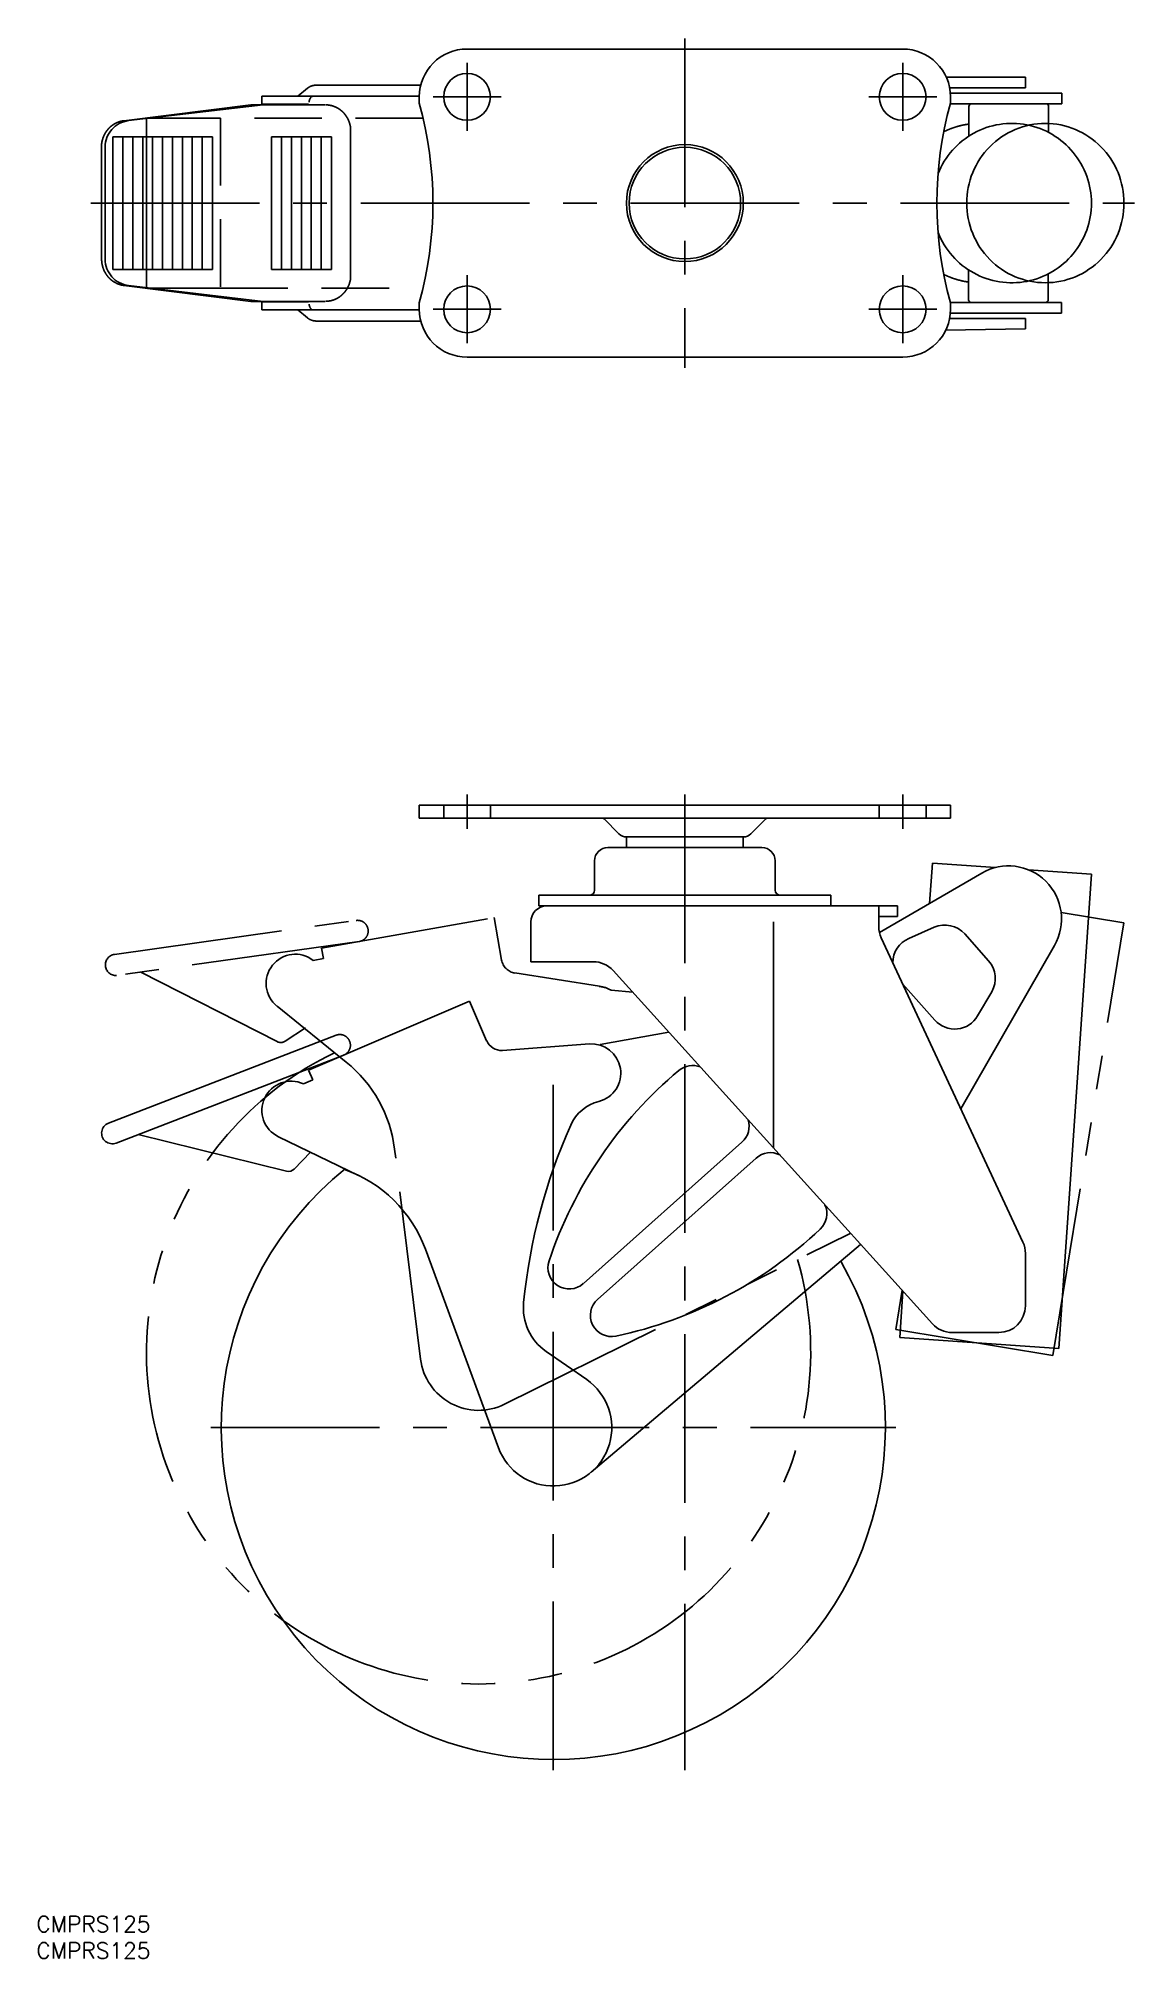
# Model space of a CAD drawing. Extents: x -122 to 85, y -330 to 31.
import ezdxf

# ---------------------------------------------------------------- set-up
doc = ezdxf.new("R2010")
doc.units = 0
for name, pattern in [('CENTER', [50.8, 31.75, -6.35, 6.35, -6.35]), ('DASHED', [19.05, 12.7, -6.35]), ('PHANTOM', [63.5, 31.75, -6.35, 6.35, -6.35, 6.35, -6.35])]:
    doc.linetypes.add(name, pattern=pattern)
doc.layers.get('0').update_dxf_attribs({"linetype": 'CONTINUOUS'})
doc.layers.add('CENTER', color=1, linetype='CONTINUOUS')
doc.styles.get("Standard").update_dxf_attribs({"font": 'txt.shx', "height": 3, "bigfont": 'bigfont.shx'})

msp = doc.modelspace()

# ---------------------------------------------------------------- texts
at = {"color": 7, "linetype": 'CONTINUOUS'}
for p in [(-122.07, -325.46), (-122.07, -330.46)]:
    msp.add_text('CMPRS125', height=3, dxfattribs=at).set_placement(p)

# ---------------------------------------------------------------- linework, layer by layer
at = {"color": 7, "linetype": 'CONTINUOUS'}
for p, q in [((41, 29), (-41, 29)), ((-69.35, 22.2), (-49.73, 22.2)), ((64.1, 23.7), (49.2, 23.7)), ((64.1, 21.7), (49.84, 21.7)), ((64.1, 23.7), (64.1, 21.7)), ((-81.69, 18.5), (-105.59, 15.51)), ((-67.68, 18.5), (-81.69, 18.5)), ((-79.64, 20.1), (-79.64, 18.6)), ((-79.64, 20.1), (-50, 20.1)), ((-79.64, 18.6), (-70.82, 18.6)), ((-72.84, 20.1), (-71.03, 21.61)), ((-50, 20), (-50, 18.79)), ((70.97, 20.7), (49.97, 20.7)), ((49.97, 18.7), (70.97, 18.7)), ((50, 18.79), (50, 20)), ((53.47, 18.2), (53.47, 12.62)), ((68.47, 13.3), (68.47, 18.2)), ((70.97, 18.7), (70.97, 20.7)), ((-107.7, -12.5), (-107.7, 12.5)), ((-88.93, 12.5), (-107.7, 12.5)), ((-105.79, -12.5), (-105.79, 12.5)), ((-103.93, -12.5), (-103.93, 12.5)), ((-102.06, -12.5), (-102.06, 12.5)), ((-100.19, -12.5), (-100.19, 12.5)), ((-98.33, -12.5), (-98.33, 12.5)), ((-96.46, -12.5), (-96.46, 12.5)), ((-94.59, -12.5), (-94.59, 12.5)), ((-92.72, -12.5), (-92.72, 12.5)), ((-90.86, -12.5), (-90.86, 12.5)), ((-88.93, -12.5), (-88.93, 12.5)), ((-77.82, -12.5), (-77.82, 12.5)), ((-66.52, 12.5), (-77.82, 12.5)), ((-75.92, -12.5), (-75.92, 12.5)), ((-74.05, -12.5), (-74.05, 12.5)), ((-72.18, -12.5), (-72.18, 12.5)), ((-70.32, -12.5), (-70.32, 12.5)), ((-68.45, -12.5), (-68.45, 12.5)), ((-66.52, -12.5), (-66.52, 12.5)), ((-62.93, -14.06), (-62.93, 14.06)), ((-109.82, 10.55), (-109.82, -10.55)), ((-107.7, -12.5), (-88.93, -12.5)), ((-77.82, -12.5), (-66.52, -12.5)), ((53.4, -12.58), (53.4, -18.2)), ((68.4, -18.2), (68.4, -13.34)), ((-105.59, -15.51), (-81.69, -18.5)), ((-81.69, -18.5), (-67.68, -18.5)), ((-79.64, -18.6), (-79.64, -20.1)), ((-70.82, -18.6), (-79.64, -18.6)), ((-50, -20.1), (-79.64, -20.1)), ((-71.03, -21.61), (-72.84, -20.1)), ((-50, -18.79), (-50, -20)), ((70.9, -18.7), (49.97, -18.7)), ((49.97, -20.7), (70.9, -20.7)), ((50, -20), (50, -18.79)), ((70.9, -20.7), (70.9, -18.7)), ((-69.35, -22.2), (-49.73, -22.2)), ((49.09, -23.95), (64.1, -23.7)), ((64.1, -21.7), (49.84, -21.7)), ((64.1, -21.7), (64.1, -23.7)), ((-41, -29), (41, -29)), ((-50, -113.31), (50, -113.31)), ((-50, -115.81), (-50, -113.31)), ((50, -113.31), (50, -115.81)), ((50, -115.81), (-50, -115.81)), ((-15.21, -115.93), (-12.41, -118.72)), ((12.41, -118.72), (15.21, -115.93)), ((14.5, -121.31), (-14.5, -121.31)), ((-11, -119.31), (11, -119.31)), ((-11, -119.31), (-11, -121.31)), ((11, -121.31), (11, -119.31)), ((-17, -123.81), (-17, -129.31)), ((17, -129.31), (17, -123.81)), ((55.87, -126.13), (36.63, -137.33)), ((46.59, -124.27), (46.07, -131.84)), ((58.44, -125.08), (46.59, -124.27)), ((76.52, -126.33), (64.67, -125.51)), ((70.38, -215.61), (76.52, -126.33)), ((-27.5, -130.31), (-27.5, -132.31)), ((27.5, -130.31), (-27.5, -130.31)), ((40, -132.31), (-27.5, -132.31)), ((27.5, -132.31), (27.5, -130.31)), ((36.5, -132.31), (36.5, -136.2)), ((40, -134.31), (40, -132.31)), ((-29, -135.31), (-29, -142.81)), ((16.71, -135.31), (16.71, -177.89)), ((36.5, -134.31), (40, -134.31)), ((46.95, -136.33), (42.13, -138.44)), ((36.97, -138.31), (63.63, -195.61)), ((51.96, -170.52), (69.58, -139.74)), ((57.17, -142.61), (52.69, -137.58)), ((-29, -142.81), (-17.22, -142.81)), ((-13.51, -144.46), (46.61, -210.96)), ((41.03, -147.04), (47.05, -153.8)), ((-70.84, -163.21), (-40.51, -150.21)), ((-40.51, -150.21), (-37.31, -157.68)), ((55.1, -153), (57.75, -148.46)), ((-108.51, -173.21), (-65.65, -156.64)), ((-34.33, -159.49), (-17.97, -158.29)), ((-3.01, -156.07), (-15.96, -158.4)), ((-64.21, -160.37), (-107.06, -176.94)), ((-71.81, -165.8), (-70.05, -165.05)), ((-70.84, -163.21), (-70.05, -165.05)), ((-102.93, -175.34), (-74.97, -182.24)), ((-61.42, -183.04), (-76.51, -175.75)), ((-19.11, -203.39), (10.75, -176.78)), ((-73.53, -181.83), (-70.49, -178.66)), ((13.41, -179.77), (-16.45, -206.38)), ((-35.08, -234.3), (-48.84, -196.92)), ((-17.66, -238.9), (33.09, -196.01)), ((64.1, -197.72), (64.1, -207.61)), ((41.05, -204.81), (40.45, -213.56)), ((50.32, -212.61), (59.1, -212.61)), ((-26.11, -216.17), (-18.48, -221.47)), ((40.45, -213.56), (70.38, -215.61))]:
    msp.add_line(p, q, dxfattribs=at)
at = {"color": 3, "linetype": 'PHANTOM'}
for p, q in [((-79.4, 18.5), (-104.7, 15.52)), ((-101.33, 16), (-101.33, -16)), ((-87.43, 16), (-101.33, 16)), ((-109.12, 10.55), (-109.12, -10.55)), ((-104.7, -15.52), (-79.4, -18.5)), ((-101.33, -16), (-87.43, -16)), ((82.65, -135.5), (70.83, -133.56)), ((-107.36, -141.42), (-61.86, -135.03)), ((-68.4, -140.26), (-35.91, -134.49)), ((-35.91, -134.49), (-34.49, -142.49)), ((69.28, -216.91), (82.65, -135.5)), ((-61.3, -138.99), (-107, -145.4)), ((-68.4, -140.26), (-68.05, -142.22)), ((-69.94, -142.56), (-68.05, -142.22)), ((-102.43, -144.76), (-76.76, -157.85)), ((-32, -144.93), (-16.1, -147.44)), ((-9.82, -148.54), (-13.9, -148.15)), ((-63.74, -161.71), (-76.77, -151.18)), ((-75.26, -157.77), (-71.43, -155.28)), ((-49.75, -217.61), (-54.64, -178.08)), ((-33.96, -226.12), (31.25, -193.88)), ((40.89, -204.64), (39.68, -212.05)), ((39.68, -212.05), (69.28, -216.91))]:
    msp.add_line(p, q, dxfattribs=at)
at = {"color": 3, "linetype": 'DASHED'}
for p, q in [((-87.43, 16), (-87.43, -16)), ((-49.28, 16), (-87.43, 16)), ((-87.43, -16), (-49.28, -16)), ((-45.4, -113.31), (-45.4, -115.81)), ((-36.6, -113.31), (-36.6, -115.81)), ((36.6, -113.31), (36.6, -115.81)), ((45.4, -113.31), (45.4, -115.81))]:
    msp.add_line(p, q, dxfattribs=at)
at = {"color": 7, "linetype": 'CONTINUOUS'}
for points in [[(-69.35, 22.2, 0), (-69.36, 22.2, 0), (-69.38, 22.2, 0), (-69.4, 22.2, 0), (-69.41, 22.2, 0), (-69.43, 22.2, 0), (-69.45, 22.2, 0), (-69.46, 22.2, 0), (-69.48, 22.2, 0), (-69.49, 22.2, 0), (-69.51, 22.2, 0), (-69.53, 22.19, 0), (-69.54, 22.19, 0), (-69.56, 22.19, 0), (-69.57, 22.19, 0), (-69.59, 22.19, 0), (-69.61, 22.19, 0), (-69.62, 22.19, 0), (-69.64, 22.18, 0), (-69.66, 22.18, 0), (-69.67, 22.18, 0), (-69.69, 22.18, 0), (-69.7, 22.18, 0), (-69.72, 22.18, 0), (-69.74, 22.17, 0), (-69.75, 22.17, 0), (-69.77, 22.17, 0), (-69.78, 22.17, 0), (-69.8, 22.16, 0), (-69.82, 22.16, 0), (-69.83, 22.16, 0), (-69.85, 22.16, 0), (-69.86, 22.15, 0), (-69.88, 22.15, 0), (-69.9, 22.15, 0), (-69.91, 22.14, 0), (-69.93, 22.14, 0), (-69.94, 22.14, 0), (-69.96, 22.13, 0), (-69.97, 22.13, 0), (-69.99, 22.13, 0), (-70.01, 22.12, 0), (-70.02, 22.12, 0), (-70.04, 22.11, 0), (-70.05, 22.11, 0), (-70.07, 22.11, 0), (-70.08, 22.1, 0), (-70.1, 22.1, 0), (-70.11, 22.09, 0), (-70.13, 22.09, 0), (-70.14, 22.08, 0), (-70.16, 22.08, 0), (-70.17, 22.08, 0), (-70.19, 22.07, 0), (-70.21, 22.07, 0), (-70.22, 22.06, 0), (-70.24, 22.06, 0), (-70.25, 22.05, 0), (-70.27, 22.05, 0), (-70.28, 22.04, 0), (-70.3, 22.04, 0), (-70.31, 22.03, 0), (-70.33, 22.02, 0), (-70.34, 22.02, 0), (-70.35, 22.01, 0), (-70.37, 22.01, 0), (-70.38, 22, 0), (-70.4, 22, 0), (-70.41, 21.99, 0), (-70.43, 21.98, 0), (-70.44, 21.98, 0), (-70.46, 21.97, 0), (-70.47, 21.96, 0), (-70.49, 21.96, 0), (-70.5, 21.95, 0), (-70.51, 21.94, 0), (-70.53, 21.94, 0), (-70.54, 21.93, 0), (-70.56, 21.92, 0), (-70.57, 21.92, 0), (-70.58, 21.91, 0), (-70.6, 21.9, 0), (-70.61, 21.9, 0), (-70.63, 21.89, 0), (-70.64, 21.88, 0), (-70.65, 21.87, 0), (-70.67, 21.87, 0), (-70.68, 21.86, 0), (-70.69, 21.85, 0), (-70.71, 21.84, 0), (-70.72, 21.84, 0), (-70.73, 21.83, 0), (-70.75, 21.82, 0), (-70.76, 21.81, 0), (-70.77, 21.8, 0), (-70.79, 21.8, 0), (-70.8, 21.79, 0), (-70.81, 21.78, 0), (-70.82, 21.77, 0), (-70.84, 21.76, 0), (-70.85, 21.75, 0), (-70.86, 21.74, 0), (-70.87, 21.74, 0), (-70.89, 21.73, 0), (-70.9, 21.72, 0), (-70.91, 21.71, 0), (-70.92, 21.7, 0), (-70.94, 21.69, 0), (-70.95, 21.68, 0), (-70.96, 21.67, 0), (-70.97, 21.66, 0), (-70.98, 21.65, 0), (-71, 21.64, 0), (-71.01, 21.64, 0), (-71.02, 21.63, 0), (-71.03, 21.62, 0), (-71.04, 21.61, 0), (-71.05, 21.6, 0), (-71.06, 21.59, 0), (-71.08, 21.58, 0), (-71.09, 21.57, 0), (-71.1, 21.56, 0), (-71.11, 21.55, 0), (-71.12, 21.54, 0), (-71.13, 21.53, 0), (-71.14, 21.52, 0), (-71.15, 21.51, 0), (-71.16, 21.5, 0), (-71.17, 21.49, 0)], [(-70.06, 20.1, 0), (-70.06, 20.1, 0), (-70.07, 20.1, 0), (-70.08, 20.1, 0), (-70.08, 20.1, 0), (-70.09, 20.1, 0), (-70.1, 20.1, 0), (-70.1, 20.1, 0), (-70.11, 20.1, 0), (-70.12, 20.09, 0), (-70.12, 20.09, 0), (-70.13, 20.09, 0), (-70.14, 20.09, 0), (-70.14, 20.09, 0), (-70.15, 20.09, 0), (-70.16, 20.08, 0), (-70.16, 20.08, 0), (-70.17, 20.08, 0), (-70.18, 20.08, 0), (-70.18, 20.07, 0), (-70.19, 20.07, 0), (-70.2, 20.07, 0), (-70.2, 20.07, 0), (-70.21, 20.06, 0), (-70.22, 20.06, 0), (-70.22, 20.05, 0), (-70.23, 20.05, 0), (-70.24, 20.05, 0), (-70.24, 20.04, 0), (-70.25, 20.04, 0), (-70.26, 20.04, 0), (-70.26, 20.03, 0), (-70.27, 20.03, 0), (-70.27, 20.02, 0), (-70.28, 20.02, 0), (-70.29, 20.01, 0), (-70.29, 20.01, 0), (-70.3, 20, 0), (-70.31, 20, 0), (-70.31, 19.99, 0), (-70.32, 19.98, 0), (-70.33, 19.98, 0), (-70.33, 19.97, 0), (-70.34, 19.97, 0), (-70.34, 19.96, 0), (-70.35, 19.95, 0), (-70.36, 19.95, 0), (-70.36, 19.94, 0), (-70.37, 19.94, 0), (-70.37, 19.93, 0), (-70.38, 19.92, 0), (-70.39, 19.91, 0), (-70.39, 19.91, 0), (-70.4, 19.9, 0), (-70.4, 19.89, 0), (-70.41, 19.88, 0), (-70.42, 19.88, 0), (-70.42, 19.87, 0), (-70.43, 19.86, 0), (-70.43, 19.85, 0), (-70.44, 19.84, 0), (-70.45, 19.84, 0), (-70.45, 19.83, 0), (-70.46, 19.82, 0), (-70.46, 19.81, 0), (-70.47, 19.8, 0), (-70.47, 19.79, 0), (-70.48, 19.78, 0), (-70.49, 19.77, 0), (-70.49, 19.76, 0), (-70.5, 19.75, 0), (-70.5, 19.75, 0), (-70.51, 19.74, 0), (-70.51, 19.73, 0), (-70.52, 19.72, 0), (-70.52, 19.71, 0), (-70.53, 19.7, 0), (-70.53, 19.68, 0), (-70.54, 19.67, 0), (-70.55, 19.66, 0), (-70.55, 19.65, 0), (-70.56, 19.64, 0), (-70.56, 19.63, 0), (-70.57, 19.62, 0), (-70.57, 19.61, 0), (-70.58, 19.6, 0), (-70.58, 19.59, 0), (-70.59, 19.58, 0), (-70.59, 19.56, 0), (-70.6, 19.55, 0), (-70.6, 19.54, 0), (-70.61, 19.53, 0), (-70.61, 19.52, 0), (-70.61, 19.5, 0), (-70.62, 19.49, 0), (-70.62, 19.48, 0), (-70.63, 19.47, 0), (-70.63, 19.46, 0), (-70.64, 19.44, 0), (-70.64, 19.43, 0), (-70.65, 19.42, 0), (-70.65, 19.4, 0), (-70.66, 19.39, 0), (-70.66, 19.38, 0), (-70.66, 19.37, 0), (-70.67, 19.35, 0), (-70.67, 19.34, 0), (-70.68, 19.33, 0), (-70.68, 19.31, 0), (-70.68, 19.3, 0), (-70.69, 19.28, 0), (-70.69, 19.27, 0), (-70.7, 19.26, 0), (-70.7, 19.24, 0), (-70.7, 19.23, 0), (-70.71, 19.21, 0), (-70.71, 19.2, 0), (-70.71, 19.19, 0), (-70.72, 19.17, 0), (-70.72, 19.16, 0), (-70.73, 19.14, 0), (-70.73, 19.13, 0), (-70.73, 19.11, 0), (-70.74, 19.1, 0), (-70.74, 19.08, 0), (-70.74, 19.07, 0), (-70.75, 19.05, 0), (-70.75, 19.04, 0), (-70.75, 19.02, 0)], [(47.65, -5.55, 0), (47.91, -6.15, 0), (48.18, -6.73, 0), (48.49, -7.31, 0), (48.81, -7.86, 0), (49.16, -8.41, 0), (49.54, -8.94, 0), (49.93, -9.45, 0), (50.35, -9.94, 0), (50.79, -10.42, 0), (51.25, -10.87, 0), (51.72, -11.31, 0), (52.22, -11.72, 0), (52.73, -12.12, 0), (53.26, -12.49, 0), (53.81, -12.83, 0), (54.37, -13.16, 0), (54.94, -13.46, 0), (55.53, -13.73, 0), (56.12, -13.98, 0), (56.73, -14.2, 0), (57.35, -14.39, 0), (57.97, -14.56, 0), (58.6, -14.7, 0), (59.24, -14.82, 0), (59.88, -14.91, 0), (60.52, -14.96, 0), (61.16, -14.99, 0), (61.81, -15, 0), (62.45, -14.97, 0), (63.1, -14.92, 0), (63.74, -14.84, 0), (64.38, -14.73, 0), (65.01, -14.6, 0), (65.63, -14.43, 0), (66.25, -14.24, 0), (66.86, -14.03, 0), (67.46, -13.78, 0), (68.05, -13.52, 0), (68.62, -13.22, 0), (69.18, -12.9, 0), (69.73, -12.56, 0), (70.27, -12.2, 0), (70.78, -11.81, 0), (71.28, -11.4, 0), (71.76, -10.97, 0), (72.23, -10.52, 0), (72.67, -10.04, 0), (73.09, -9.55, 0), (73.49, -9.05, 0), (73.87, -8.52, 0), (74.23, -7.98, 0), (74.56, -7.43, 0), (74.86, -6.86, 0), (75.15, -6.28, 0), (75.41, -5.68, 0), (75.64, -5.08, 0), (75.84, -4.46, 0), (76.02, -3.84, 0), (76.17, -3.21, 0), (76.3, -2.58, 0), (76.39, -1.94, 0), (76.46, -1.29, 0), (76.51, -0.65, 0), (76.52, 0, 0), (76.51, 0.65, 0), (76.46, 1.29, 0), (76.39, 1.94, 0), (76.3, 2.58, 0), (76.17, 3.21, 0), (76.02, 3.84, 0), (75.84, 4.46, 0), (75.64, 5.08, 0), (75.41, 5.68, 0), (75.15, 6.28, 0), (74.86, 6.86, 0), (74.56, 7.43, 0), (74.23, 7.98, 0), (73.87, 8.52, 0), (73.49, 9.05, 0), (73.09, 9.55, 0), (72.67, 10.04, 0), (72.23, 10.52, 0), (71.76, 10.97, 0), (71.28, 11.4, 0), (70.78, 11.81, 0), (70.27, 12.2, 0), (69.73, 12.56, 0), (69.18, 12.9, 0), (68.62, 13.22, 0), (68.05, 13.52, 0), (67.46, 13.78, 0), (66.86, 14.03, 0), (66.25, 14.24, 0), (65.63, 14.43, 0), (65.01, 14.6, 0), (64.38, 14.73, 0), (63.74, 14.84, 0), (63.1, 14.92, 0), (62.45, 14.97, 0), (61.81, 15, 0), (61.16, 14.99, 0), (60.52, 14.96, 0), (59.88, 14.91, 0), (59.24, 14.82, 0), (58.6, 14.7, 0), (57.97, 14.56, 0), (57.35, 14.39, 0), (56.73, 14.2, 0), (56.12, 13.98, 0), (55.53, 13.73, 0), (54.94, 13.46, 0), (54.37, 13.16, 0), (53.81, 12.83, 0), (53.26, 12.49, 0), (52.73, 12.12, 0), (52.22, 11.72, 0), (51.72, 11.31, 0), (51.25, 10.87, 0), (50.79, 10.42, 0), (50.35, 9.94, 0), (49.93, 9.45, 0), (49.54, 8.94, 0), (49.16, 8.41, 0), (48.81, 7.86, 0), (48.49, 7.31, 0), (48.18, 6.73, 0), (47.91, 6.15, 0), (47.65, 5.55, 0)], [(53.48, 14.87, 0), (53.44, 14.87, 0), (53.4, 14.86, 0), (53.36, 14.86, 0), (53.32, 14.85, 0), (53.29, 14.85, 0), (53.25, 14.84, 0), (53.21, 14.84, 0), (53.17, 14.83, 0), (53.13, 14.82, 0), (53.09, 14.82, 0), (53.05, 14.81, 0), (53.02, 14.81, 0), (52.98, 14.8, 0), (52.94, 14.79, 0), (52.9, 14.79, 0), (52.86, 14.78, 0), (52.82, 14.77, 0), (52.79, 14.77, 0), (52.75, 14.76, 0), (52.71, 14.75, 0), (52.67, 14.75, 0), (52.63, 14.74, 0), (52.6, 14.73, 0), (52.56, 14.72, 0), (52.52, 14.72, 0), (52.48, 14.71, 0), (52.44, 14.7, 0), (52.4, 14.69, 0), (52.37, 14.69, 0), (52.33, 14.68, 0), (52.29, 14.67, 0), (52.25, 14.66, 0), (52.21, 14.65, 0), (52.18, 14.64, 0), (52.14, 14.64, 0), (52.1, 14.63, 0), (52.06, 14.62, 0), (52.02, 14.61, 0), (51.99, 14.6, 0), (51.95, 14.59, 0), (51.91, 14.58, 0), (51.87, 14.57, 0), (51.84, 14.56, 0), (51.8, 14.56, 0), (51.76, 14.55, 0), (51.72, 14.54, 0), (51.69, 14.53, 0), (51.65, 14.52, 0), (51.61, 14.51, 0), (51.57, 14.5, 0), (51.53, 14.49, 0), (51.5, 14.48, 0), (51.46, 14.47, 0), (51.42, 14.46, 0), (51.38, 14.45, 0), (51.35, 14.44, 0), (51.31, 14.43, 0), (51.27, 14.41, 0), (51.24, 14.4, 0), (51.2, 14.39, 0), (51.16, 14.38, 0), (51.12, 14.37, 0), (51.09, 14.36, 0), (51.05, 14.35, 0), (51.01, 14.34, 0), (50.97, 14.32, 0), (50.94, 14.31, 0), (50.9, 14.3, 0), (50.86, 14.29, 0), (50.83, 14.28, 0), (50.79, 14.27, 0), (50.75, 14.25, 0), (50.72, 14.24, 0), (50.68, 14.23, 0), (50.64, 14.22, 0), (50.61, 14.2, 0), (50.57, 14.19, 0), (50.53, 14.18, 0), (50.49, 14.17, 0), (50.46, 14.15, 0), (50.42, 14.14, 0), (50.39, 14.13, 0), (50.35, 14.11, 0), (50.31, 14.1, 0), (50.28, 14.09, 0), (50.24, 14.07, 0), (50.2, 14.06, 0), (50.17, 14.05, 0), (50.13, 14.03, 0), (50.09, 14.02, 0), (50.06, 14.01, 0), (50.02, 13.99, 0), (49.98, 13.98, 0), (49.95, 13.96, 0), (49.91, 13.95, 0), (49.88, 13.94, 0), (49.84, 13.92, 0), (49.8, 13.91, 0), (49.77, 13.89, 0), (49.73, 13.88, 0), (49.7, 13.86, 0), (49.66, 13.85, 0), (49.62, 13.83, 0), (49.59, 13.82, 0), (49.55, 13.8, 0), (49.52, 13.79, 0), (49.48, 13.77, 0), (49.45, 13.76, 0), (49.41, 13.74, 0), (49.37, 13.72, 0), (49.34, 13.71, 0), (49.3, 13.69, 0), (49.27, 13.68, 0), (49.23, 13.66, 0), (49.2, 13.64, 0), (49.16, 13.63, 0), (49.13, 13.61, 0), (49.09, 13.6, 0), (49.06, 13.58, 0), (49.02, 13.56, 0), (48.99, 13.55, 0), (48.95, 13.53, 0), (48.92, 13.51, 0), (48.88, 13.49, 0), (48.85, 13.48, 0), (48.81, 13.46, 0), (48.78, 13.44, 0), (48.74, 13.43, 0)], [(48.74, -13.43, 0), (48.78, -13.44, 0), (48.81, -13.46, 0), (48.84, -13.48, 0), (48.88, -13.49, 0), (48.91, -13.51, 0), (48.95, -13.53, 0), (48.98, -13.54, 0), (49.02, -13.56, 0), (49.05, -13.58, 0), (49.09, -13.59, 0), (49.12, -13.61, 0), (49.16, -13.63, 0), (49.19, -13.64, 0), (49.23, -13.66, 0), (49.26, -13.67, 0), (49.3, -13.69, 0), (49.33, -13.7, 0), (49.37, -13.72, 0), (49.4, -13.74, 0), (49.44, -13.75, 0), (49.47, -13.77, 0), (49.51, -13.78, 0), (49.54, -13.8, 0), (49.58, -13.81, 0), (49.61, -13.83, 0), (49.65, -13.84, 0), (49.68, -13.86, 0), (49.72, -13.87, 0), (49.75, -13.89, 0), (49.79, -13.9, 0), (49.82, -13.91, 0), (49.86, -13.93, 0), (49.9, -13.94, 0), (49.93, -13.96, 0), (49.97, -13.97, 0), (50, -13.98, 0), (50.04, -14, 0), (50.07, -14.01, 0), (50.11, -14.03, 0), (50.15, -14.04, 0), (50.18, -14.05, 0), (50.22, -14.07, 0), (50.25, -14.08, 0), (50.29, -14.09, 0), (50.33, -14.11, 0), (50.36, -14.12, 0), (50.4, -14.13, 0), (50.43, -14.14, 0), (50.47, -14.16, 0), (50.51, -14.17, 0), (50.54, -14.18, 0), (50.58, -14.2, 0), (50.61, -14.21, 0), (50.65, -14.22, 0), (50.69, -14.23, 0), (50.72, -14.24, 0), (50.76, -14.26, 0), (50.8, -14.27, 0), (50.83, -14.28, 0), (50.87, -14.29, 0), (50.91, -14.3, 0), (50.94, -14.31, 0), (50.98, -14.33, 0), (51.02, -14.34, 0), (51.05, -14.35, 0), (51.09, -14.36, 0), (51.13, -14.37, 0), (51.16, -14.38, 0), (51.2, -14.39, 0), (51.24, -14.4, 0), (51.27, -14.41, 0), (51.31, -14.42, 0), (51.35, -14.44, 0), (51.38, -14.45, 0), (51.42, -14.46, 0), (51.46, -14.47, 0), (51.49, -14.48, 0), (51.53, -14.49, 0), (51.57, -14.5, 0), (51.61, -14.51, 0), (51.64, -14.52, 0), (51.68, -14.53, 0), (51.72, -14.54, 0), (51.75, -14.54, 0), (51.79, -14.55, 0), (51.83, -14.56, 0), (51.87, -14.57, 0), (51.9, -14.58, 0), (51.94, -14.59, 0), (51.98, -14.6, 0), (52.01, -14.61, 0), (52.05, -14.62, 0), (52.09, -14.63, 0), (52.13, -14.63, 0), (52.16, -14.64, 0), (52.2, -14.65, 0), (52.24, -14.66, 0), (52.28, -14.67, 0), (52.31, -14.67, 0), (52.35, -14.68, 0), (52.39, -14.69, 0), (52.43, -14.7, 0), (52.46, -14.71, 0), (52.5, -14.71, 0), (52.54, -14.72, 0), (52.58, -14.73, 0), (52.61, -14.74, 0), (52.65, -14.74, 0), (52.69, -14.75, 0), (52.73, -14.76, 0), (52.76, -14.76, 0), (52.8, -14.77, 0), (52.84, -14.78, 0), (52.88, -14.78, 0), (52.92, -14.79, 0), (52.95, -14.8, 0), (52.99, -14.8, 0), (53.03, -14.81, 0), (53.07, -14.81, 0), (53.1, -14.82, 0), (53.14, -14.83, 0), (53.18, -14.83, 0), (53.22, -14.84, 0), (53.26, -14.84, 0), (53.29, -14.85, 0), (53.33, -14.85, 0), (53.37, -14.86, 0), (53.41, -14.86, 0)], [(-71.17, -21.49, 0), (-71.16, -21.5, 0), (-71.15, -21.51, 0), (-71.14, -21.52, 0), (-71.13, -21.53, 0), (-71.12, -21.54, 0), (-71.11, -21.55, 0), (-71.1, -21.56, 0), (-71.09, -21.57, 0), (-71.08, -21.58, 0), (-71.06, -21.59, 0), (-71.05, -21.6, 0), (-71.04, -21.61, 0), (-71.03, -21.62, 0), (-71.02, -21.63, 0), (-71.01, -21.64, 0), (-71, -21.64, 0), (-70.98, -21.65, 0), (-70.97, -21.66, 0), (-70.96, -21.67, 0), (-70.95, -21.68, 0), (-70.94, -21.69, 0), (-70.92, -21.7, 0), (-70.91, -21.71, 0), (-70.9, -21.72, 0), (-70.89, -21.73, 0), (-70.87, -21.74, 0), (-70.86, -21.74, 0), (-70.85, -21.75, 0), (-70.84, -21.76, 0), (-70.82, -21.77, 0), (-70.81, -21.78, 0), (-70.8, -21.79, 0), (-70.79, -21.8, 0), (-70.77, -21.8, 0), (-70.76, -21.81, 0), (-70.75, -21.82, 0), (-70.73, -21.83, 0), (-70.72, -21.84, 0), (-70.71, -21.84, 0), (-70.69, -21.85, 0), (-70.68, -21.86, 0), (-70.67, -21.87, 0), (-70.65, -21.87, 0), (-70.64, -21.88, 0), (-70.63, -21.89, 0), (-70.61, -21.9, 0), (-70.6, -21.9, 0), (-70.58, -21.91, 0), (-70.57, -21.92, 0), (-70.56, -21.92, 0), (-70.54, -21.93, 0), (-70.53, -21.94, 0), (-70.51, -21.94, 0), (-70.5, -21.95, 0), (-70.49, -21.96, 0), (-70.47, -21.96, 0), (-70.46, -21.97, 0), (-70.44, -21.98, 0), (-70.43, -21.98, 0), (-70.41, -21.99, 0), (-70.4, -22, 0), (-70.38, -22, 0), (-70.37, -22.01, 0), (-70.35, -22.01, 0), (-70.34, -22.02, 0), (-70.33, -22.02, 0), (-70.31, -22.03, 0), (-70.3, -22.04, 0), (-70.28, -22.04, 0), (-70.27, -22.05, 0), (-70.25, -22.05, 0), (-70.24, -22.06, 0), (-70.22, -22.06, 0), (-70.21, -22.07, 0), (-70.19, -22.07, 0), (-70.17, -22.08, 0), (-70.16, -22.08, 0), (-70.14, -22.08, 0), (-70.13, -22.09, 0), (-70.11, -22.09, 0), (-70.1, -22.1, 0), (-70.08, -22.1, 0), (-70.07, -22.11, 0), (-70.05, -22.11, 0), (-70.04, -22.11, 0), (-70.02, -22.12, 0), (-70.01, -22.12, 0), (-69.99, -22.13, 0), (-69.97, -22.13, 0), (-69.96, -22.13, 0), (-69.94, -22.14, 0), (-69.93, -22.14, 0), (-69.91, -22.14, 0), (-69.9, -22.15, 0), (-69.88, -22.15, 0), (-69.86, -22.15, 0), (-69.85, -22.16, 0), (-69.83, -22.16, 0), (-69.82, -22.16, 0), (-69.8, -22.16, 0), (-69.78, -22.17, 0), (-69.77, -22.17, 0), (-69.75, -22.17, 0), (-69.74, -22.17, 0), (-69.72, -22.18, 0), (-69.7, -22.18, 0), (-69.69, -22.18, 0), (-69.67, -22.18, 0), (-69.66, -22.18, 0), (-69.64, -22.18, 0), (-69.62, -22.19, 0), (-69.61, -22.19, 0), (-69.59, -22.19, 0), (-69.57, -22.19, 0), (-69.56, -22.19, 0), (-69.54, -22.19, 0), (-69.53, -22.19, 0), (-69.51, -22.2, 0), (-69.49, -22.2, 0), (-69.48, -22.2, 0), (-69.46, -22.2, 0), (-69.45, -22.2, 0), (-69.43, -22.2, 0), (-69.41, -22.2, 0), (-69.4, -22.2, 0), (-69.38, -22.2, 0), (-69.36, -22.2, 0), (-69.35, -22.2, 0)], [(-70.75, -19.02, 0), (-70.75, -19.04, 0), (-70.75, -19.05, 0), (-70.74, -19.07, 0), (-70.74, -19.08, 0), (-70.74, -19.1, 0), (-70.73, -19.11, 0), (-70.73, -19.13, 0), (-70.73, -19.14, 0), (-70.72, -19.16, 0), (-70.72, -19.17, 0), (-70.71, -19.19, 0), (-70.71, -19.2, 0), (-70.71, -19.21, 0), (-70.7, -19.23, 0), (-70.7, -19.24, 0), (-70.7, -19.26, 0), (-70.69, -19.27, 0), (-70.69, -19.28, 0), (-70.68, -19.3, 0), (-70.68, -19.31, 0), (-70.68, -19.33, 0), (-70.67, -19.34, 0), (-70.67, -19.35, 0), (-70.66, -19.37, 0), (-70.66, -19.38, 0), (-70.66, -19.39, 0), (-70.65, -19.4, 0), (-70.65, -19.42, 0), (-70.64, -19.43, 0), (-70.64, -19.44, 0), (-70.63, -19.46, 0), (-70.63, -19.47, 0), (-70.62, -19.48, 0), (-70.62, -19.49, 0), (-70.61, -19.5, 0), (-70.61, -19.52, 0), (-70.61, -19.53, 0), (-70.6, -19.54, 0), (-70.6, -19.55, 0), (-70.59, -19.56, 0), (-70.59, -19.58, 0), (-70.58, -19.59, 0), (-70.58, -19.6, 0), (-70.57, -19.61, 0), (-70.57, -19.62, 0), (-70.56, -19.63, 0), (-70.56, -19.64, 0), (-70.55, -19.65, 0), (-70.55, -19.66, 0), (-70.54, -19.67, 0), (-70.53, -19.68, 0), (-70.53, -19.7, 0), (-70.52, -19.71, 0), (-70.52, -19.72, 0), (-70.51, -19.73, 0), (-70.51, -19.74, 0), (-70.5, -19.75, 0), (-70.5, -19.75, 0), (-70.49, -19.76, 0), (-70.49, -19.77, 0), (-70.48, -19.78, 0), (-70.47, -19.79, 0), (-70.47, -19.8, 0), (-70.46, -19.81, 0), (-70.46, -19.82, 0), (-70.45, -19.83, 0), (-70.45, -19.84, 0), (-70.44, -19.84, 0), (-70.43, -19.85, 0), (-70.43, -19.86, 0), (-70.42, -19.87, 0), (-70.42, -19.88, 0), (-70.41, -19.88, 0), (-70.4, -19.89, 0), (-70.4, -19.9, 0), (-70.39, -19.91, 0), (-70.39, -19.91, 0), (-70.38, -19.92, 0), (-70.37, -19.93, 0), (-70.37, -19.94, 0), (-70.36, -19.94, 0), (-70.36, -19.95, 0), (-70.35, -19.95, 0), (-70.34, -19.96, 0), (-70.34, -19.97, 0), (-70.33, -19.97, 0), (-70.33, -19.98, 0), (-70.32, -19.98, 0), (-70.31, -19.99, 0), (-70.31, -20, 0), (-70.3, -20, 0), (-70.29, -20.01, 0), (-70.29, -20.01, 0), (-70.28, -20.02, 0), (-70.27, -20.02, 0), (-70.27, -20.03, 0), (-70.26, -20.03, 0), (-70.26, -20.04, 0), (-70.25, -20.04, 0), (-70.24, -20.04, 0), (-70.24, -20.05, 0), (-70.23, -20.05, 0), (-70.22, -20.05, 0), (-70.22, -20.06, 0), (-70.21, -20.06, 0), (-70.2, -20.07, 0), (-70.2, -20.07, 0), (-70.19, -20.07, 0), (-70.18, -20.07, 0), (-70.18, -20.08, 0), (-70.17, -20.08, 0), (-70.16, -20.08, 0), (-70.16, -20.08, 0), (-70.15, -20.09, 0), (-70.14, -20.09, 0), (-70.14, -20.09, 0), (-70.13, -20.09, 0), (-70.12, -20.09, 0), (-70.12, -20.09, 0), (-70.11, -20.1, 0), (-70.1, -20.1, 0), (-70.1, -20.1, 0), (-70.09, -20.1, 0), (-70.08, -20.1, 0), (-70.08, -20.1, 0), (-70.07, -20.1, 0), (-70.06, -20.1, 0), (-70.06, -20.1, 0)], [(-64.21, -160.37, 0), (-64.16, -160.35, 0), (-64.12, -160.33, 0), (-64.08, -160.31, 0), (-64.03, -160.29, 0), (-63.99, -160.27, 0), (-63.95, -160.25, 0), (-63.91, -160.22, 0), (-63.87, -160.19, 0), (-63.83, -160.17, 0), (-63.79, -160.14, 0), (-63.75, -160.11, 0), (-63.71, -160.08, 0), (-63.67, -160.05, 0), (-63.63, -160.02, 0), (-63.6, -159.99, 0), (-63.56, -159.96, 0), (-63.53, -159.92, 0), (-63.5, -159.89, 0), (-63.46, -159.85, 0), (-63.43, -159.81, 0), (-63.4, -159.78, 0), (-63.37, -159.74, 0), (-63.34, -159.7, 0), (-63.31, -159.66, 0), (-63.29, -159.62, 0), (-63.26, -159.58, 0), (-63.23, -159.54, 0), (-63.21, -159.5, 0), (-63.19, -159.45, 0), (-63.17, -159.41, 0), (-63.14, -159.37, 0), (-63.12, -159.32, 0), (-63.11, -159.28, 0), (-63.09, -159.23, 0), (-63.07, -159.19, 0), (-63.06, -159.14, 0), (-63.04, -159.09, 0), (-63.03, -159.05, 0), (-63.02, -159, 0), (-63.01, -158.95, 0), (-63, -158.9, 0), (-62.99, -158.85, 0), (-62.98, -158.81, 0), (-62.97, -158.76, 0), (-62.97, -158.71, 0), (-62.97, -158.66, 0), (-62.96, -158.61, 0), (-62.96, -158.56, 0), (-62.96, -158.51, 0), (-62.96, -158.47, 0), (-62.96, -158.42, 0), (-62.97, -158.37, 0), (-62.97, -158.32, 0), (-62.98, -158.27, 0), (-62.98, -158.22, 0), (-62.99, -158.17, 0), (-63, -158.12, 0), (-63.01, -158.08, 0), (-63.02, -158.03, 0), (-63.04, -157.98, 0), (-63.05, -157.94, 0), (-63.07, -157.89, 0), (-63.08, -157.84, 0), (-63.1, -157.8, 0), (-63.12, -157.75, 0), (-63.14, -157.71, 0), (-63.16, -157.66, 0), (-63.18, -157.62, 0), (-63.2, -157.57, 0), (-63.22, -157.53, 0), (-63.25, -157.49, 0), (-63.27, -157.44, 0), (-63.3, -157.4, 0), (-63.33, -157.36, 0), (-63.36, -157.32, 0), (-63.39, -157.28, 0), (-63.42, -157.25, 0), (-63.45, -157.21, 0), (-63.48, -157.17, 0), (-63.51, -157.14, 0), (-63.55, -157.1, 0), (-63.58, -157.07, 0), (-63.62, -157.03, 0), (-63.65, -157, 0), (-63.69, -156.97, 0), (-63.73, -156.94, 0), (-63.77, -156.91, 0), (-63.81, -156.88, 0), (-63.85, -156.85, 0), (-63.89, -156.82, 0), (-63.93, -156.8, 0), (-63.97, -156.77, 0), (-64.01, -156.75, 0), (-64.06, -156.73, 0), (-64.1, -156.71, 0), (-64.14, -156.68, 0), (-64.19, -156.66, 0), (-64.23, -156.65, 0), (-64.28, -156.63, 0), (-64.33, -156.61, 0), (-64.37, -156.6, 0), (-64.42, -156.58, 0), (-64.47, -156.57, 0), (-64.51, -156.56, 0), (-64.56, -156.55, 0), (-64.61, -156.54, 0), (-64.66, -156.53, 0), (-64.7, -156.53, 0), (-64.75, -156.52, 0), (-64.8, -156.51, 0), (-64.85, -156.51, 0), (-64.9, -156.51, 0), (-64.94, -156.51, 0), (-64.99, -156.51, 0), (-65.04, -156.51, 0), (-65.09, -156.51, 0), (-65.14, -156.52, 0), (-65.19, -156.52, 0), (-65.23, -156.53, 0), (-65.28, -156.54, 0), (-65.33, -156.54, 0), (-65.38, -156.56, 0), (-65.42, -156.57, 0), (-65.47, -156.58, 0), (-65.52, -156.59, 0), (-65.56, -156.61, 0), (-65.61, -156.62, 0), (-65.65, -156.64, 0)]]:
    msp.add_polyline3d(points, dxfattribs=at)
at = {"color": 7}
for points in [[(-62.96, 14.42, 0), (-62.96, 14.42, 0), (-62.96, 14.43, 0), (-62.96, 14.43, 0), (-62.97, 14.44, 0), (-62.97, 14.44, 0), (-62.97, 14.45, 0), (-62.97, 14.45, 0), (-62.97, 14.46, 0), (-62.97, 14.46, 0), (-62.97, 14.46, 0), (-62.97, 14.47, 0), (-62.97, 14.47, 0), (-62.97, 14.48, 0), (-62.97, 14.48, 0), (-62.98, 14.49, 0), (-62.98, 14.49, 0), (-62.98, 14.5, 0), (-62.98, 14.5, 0), (-62.98, 14.51, 0), (-62.98, 14.51, 0), (-62.98, 14.52, 0), (-62.98, 14.52, 0), (-62.98, 14.53, 0), (-62.98, 14.53, 0), (-62.99, 14.54, 0), (-62.99, 14.54, 0), (-62.99, 14.55, 0), (-62.99, 14.55, 0), (-62.99, 14.56, 0), (-62.99, 14.56, 0), (-62.99, 14.57, 0), (-62.99, 14.57, 0), (-62.99, 14.58, 0), (-62.99, 14.58, 0), (-63, 14.59, 0), (-63, 14.59, 0), (-63, 14.6, 0), (-63, 14.6, 0), (-63, 14.61, 0), (-63, 14.61, 0), (-63, 14.62, 0), (-63, 14.62, 0), (-63, 14.63, 0), (-63, 14.63, 0), (-63.01, 14.64, 0), (-63.01, 14.64, 0), (-63.01, 14.65, 0), (-63.01, 14.65, 0), (-63.01, 14.66, 0), (-63.01, 14.66, 0), (-63.01, 14.66, 0), (-63.01, 14.67, 0), (-63.01, 14.67, 0), (-63.02, 14.68, 0), (-63.02, 14.68, 0), (-63.02, 14.69, 0), (-63.02, 14.69, 0), (-63.02, 14.7, 0), (-63.02, 14.7, 0), (-63.02, 14.71, 0), (-63.02, 14.71, 0), (-63.02, 14.72, 0), (-63.03, 14.72, 0), (-63.03, 14.73, 0), (-63.03, 14.73, 0), (-63.03, 14.74, 0), (-63.03, 14.74, 0), (-63.03, 14.75, 0), (-63.03, 14.75, 0), (-63.03, 14.76, 0), (-63.04, 14.76, 0), (-63.04, 14.77, 0), (-63.04, 14.77, 0), (-63.04, 14.78, 0), (-63.04, 14.78, 0), (-63.04, 14.79, 0), (-63.04, 14.79, 0), (-63.04, 14.8, 0), (-63.05, 14.8, 0), (-63.05, 14.8, 0), (-63.05, 14.81, 0), (-63.05, 14.81, 0), (-63.05, 14.82, 0), (-63.05, 14.82, 0), (-63.05, 14.83, 0), (-63.05, 14.83, 0), (-63.06, 14.84, 0), (-63.06, 14.84, 0), (-63.06, 14.85, 0), (-63.06, 14.85, 0), (-63.06, 14.86, 0), (-63.06, 14.86, 0), (-63.06, 14.87, 0), (-63.06, 14.87, 0), (-63.07, 14.88, 0), (-63.07, 14.88, 0), (-63.07, 14.89, 0), (-63.07, 14.89, 0), (-63.07, 14.9, 0), (-63.07, 14.9, 0), (-63.07, 14.91, 0), (-63.08, 14.91, 0), (-63.08, 14.92, 0), (-63.08, 14.92, 0), (-63.08, 14.92, 0), (-63.08, 14.93, 0), (-63.08, 14.93, 0), (-63.08, 14.94, 0), (-63.08, 14.94, 0), (-63.09, 14.95, 0), (-63.09, 14.95, 0), (-63.09, 14.96, 0), (-63.09, 14.96, 0), (-63.09, 14.97, 0), (-63.09, 14.97, 0), (-63.09, 14.98, 0), (-63.1, 14.98, 0), (-63.1, 14.99, 0), (-63.1, 14.99, 0), (-63.1, 15, 0), (-63.1, 15, 0), (-63.1, 15.01, 0), (-63.1, 15.01, 0), (-63.11, 15.02, 0), (-63.11, 15.02, 0), (-63.11, 15.03, 0), (-63.11, 15.03, 0), (-63.11, 15.03, 0), (-63.11, 15.04, 0), (-63.11, 15.04, 0), (-63.12, 15.05, 0), (-63.12, 15.05, 0), (-63.12, 15.06, 0), (-63.12, 15.06, 0), (-63.12, 15.07, 0), (-63.12, 15.07, 0), (-63.13, 15.08, 0), (-63.13, 15.08, 0), (-63.13, 15.09, 0), (-63.13, 15.09, 0), (-63.13, 15.1, 0), (-63.13, 15.1, 0), (-63.13, 15.11, 0), (-63.14, 15.11, 0), (-63.14, 15.12, 0), (-63.14, 15.12, 0), (-63.14, 15.12, 0), (-63.14, 15.13, 0), (-63.14, 15.13, 0), (-63.15, 15.14, 0), (-63.15, 15.14, 0), (-63.15, 15.15, 0), (-63.15, 15.15, 0), (-63.15, 15.16, 0), (-63.15, 15.16, 0), (-63.15, 15.17, 0), (-63.16, 15.17, 0), (-63.16, 15.18, 0), (-63.16, 15.18, 0), (-63.16, 15.19, 0), (-63.16, 15.19, 0), (-63.16, 15.2, 0), (-63.17, 15.2, 0), (-63.17, 15.2, 0), (-63.17, 15.21, 0), (-63.17, 15.21, 0), (-63.17, 15.22, 0), (-63.17, 15.22, 0), (-63.18, 15.23, 0), (-63.18, 15.23, 0), (-63.18, 15.24, 0), (-63.18, 15.24, 0), (-63.18, 15.25, 0), (-63.18, 15.25, 0), (-63.19, 15.26, 0), (-63.19, 15.26, 0), (-63.19, 15.27, 0), (-63.19, 15.27, 0), (-63.19, 15.27, 0), (-63.19, 15.28, 0), (-63.2, 15.28, 0), (-63.2, 15.29, 0), (-63.2, 15.29, 0), (-63.2, 15.3, 0), (-63.2, 15.3, 0), (-63.2, 15.31, 0), (-63.21, 15.31, 0), (-63.21, 15.32, 0), (-63.21, 15.32, 0), (-63.21, 15.33, 0), (-63.21, 15.33, 0), (-63.22, 15.34, 0), (-63.22, 15.34, 0), (-63.22, 15.34, 0), (-63.22, 15.35, 0), (-63.22, 15.35, 0), (-63.22, 15.36, 0), (-63.23, 15.36, 0), (-63.23, 15.37, 0), (-63.23, 15.37, 0), (-63.23, 15.38, 0), (-63.23, 15.38, 0), (-63.23, 15.39, 0), (-63.24, 15.39, 0), (-63.24, 15.4, 0), (-63.24, 15.4, 0), (-63.24, 15.4, 0), (-63.24, 15.41, 0), (-63.25, 15.41, 0), (-63.25, 15.42, 0), (-63.25, 15.42, 0), (-63.25, 15.43, 0), (-63.25, 15.43, 0), (-63.25, 15.44, 0), (-63.26, 15.44, 0), (-63.26, 15.45, 0), (-63.26, 15.45, 0), (-63.26, 15.46, 0), (-63.26, 15.46, 0), (-63.27, 15.46, 0), (-63.27, 15.47, 0), (-63.27, 15.47, 0), (-63.27, 15.48, 0), (-63.27, 15.48, 0), (-63.28, 15.49, 0), (-63.28, 15.49, 0), (-63.28, 15.5, 0), (-63.28, 15.5, 0), (-63.28, 15.51, 0), (-63.29, 15.51, 0), (-63.29, 15.51, 0), (-63.29, 15.52, 0), (-63.29, 15.52, 0), (-63.29, 15.53, 0), (-63.29, 15.53, 0), (-63.3, 15.54, 0), (-63.3, 15.54, 0), (-63.3, 15.55, 0), (-63.3, 15.55, 0), (-63.3, 15.56, 0), (-63.31, 15.56, 0), (-63.31, 15.57, 0), (-63.31, 15.57, 0), (-63.31, 15.57, 0), (-63.31, 15.58, 0), (-63.32, 15.58, 0), (-63.32, 15.59, 0), (-63.32, 15.59, 0), (-63.32, 15.6, 0), (-63.32, 15.6, 0), (-63.33, 15.61, 0), (-63.33, 15.61, 0), (-63.33, 15.62, 0), (-63.33, 15.62, 0), (-63.33, 15.62, 0), (-63.34, 15.63, 0), (-63.34, 15.63, 0), (-63.34, 15.64, 0), (-63.34, 15.64, 0), (-63.34, 15.65, 0), (-63.35, 15.65, 0), (-63.35, 15.66, 0), (-63.35, 15.66, 0), (-63.35, 15.66, 0), (-63.36, 15.67, 0), (-63.36, 15.67, 0), (-63.36, 15.68, 0), (-63.36, 15.68, 0), (-63.36, 15.69, 0), (-63.37, 15.69, 0), (-63.37, 15.7, 0), (-63.37, 15.7, 0), (-63.37, 15.71, 0), (-63.37, 15.71, 0), (-63.38, 15.71, 0), (-63.38, 15.72, 0), (-63.38, 15.72, 0), (-63.38, 15.73, 0), (-63.38, 15.73, 0), (-63.39, 15.74, 0), (-63.39, 15.74, 0), (-63.39, 15.75, 0), (-63.39, 15.75, 0), (-63.4, 15.75, 0), (-63.4, 15.76, 0), (-63.4, 15.76, 0), (-63.4, 15.77, 0), (-63.4, 15.77, 0), (-63.41, 15.78, 0), (-63.41, 15.78, 0), (-63.41, 15.79, 0), (-63.41, 15.79, 0), (-63.42, 15.79, 0), (-63.42, 15.8, 0), (-63.42, 15.8, 0), (-63.42, 15.81, 0), (-63.42, 15.81, 0), (-63.43, 15.82, 0), (-63.43, 15.82, 0), (-63.43, 15.83, 0), (-63.43, 15.83, 0), (-63.44, 15.83, 0), (-63.44, 15.84, 0), (-63.44, 15.84, 0), (-63.44, 15.85, 0), (-63.44, 15.85, 0), (-63.45, 15.86, 0), (-63.45, 15.86, 0), (-63.45, 15.86, 0), (-63.45, 15.87, 0), (-63.46, 15.87, 0), (-63.46, 15.88, 0), (-63.46, 15.88, 0), (-63.46, 15.89, 0), (-63.46, 15.89, 0), (-63.47, 15.9, 0), (-63.47, 15.9, 0), (-63.47, 15.9, 0), (-63.47, 15.91, 0), (-63.48, 15.91, 0), (-63.48, 15.92, 0), (-63.48, 15.92, 0), (-63.48, 15.93, 0), (-63.49, 15.93, 0), (-63.49, 15.94, 0), (-63.49, 15.94, 0), (-63.49, 15.94, 0), (-63.49, 15.95, 0), (-63.5, 15.95, 0), (-63.5, 15.96, 0), (-63.5, 15.96, 0), (-63.5, 15.97, 0), (-63.51, 15.97, 0), (-63.51, 15.97, 0), (-63.51, 15.98, 0), (-63.51, 15.98, 0), (-63.52, 15.99, 0), (-63.52, 15.99, 0), (-63.52, 16, 0), (-63.52, 16, 0), (-63.53, 16, 0), (-63.53, 16.01, 0), (-63.53, 16.01, 0), (-63.53, 16.02, 0), (-63.54, 16.02, 0), (-63.54, 16.03, 0), (-63.54, 16.03, 0), (-63.54, 16.03, 0), (-63.54, 16.04, 0), (-63.55, 16.04, 0), (-63.55, 16.05, 0), (-63.55, 16.05, 0), (-63.55, 16.06, 0), (-63.56, 16.06, 0), (-63.56, 16.06, 0), (-63.56, 16.07, 0), (-63.56, 16.07, 0), (-63.57, 16.08, 0), (-63.57, 16.08, 0), (-63.57, 16.09, 0), (-63.57, 16.09, 0), (-63.58, 16.09, 0), (-63.58, 16.1, 0), (-63.58, 16.1, 0), (-63.58, 16.11, 0), (-63.59, 16.11, 0), (-63.59, 16.12, 0), (-63.59, 16.12, 0), (-63.59, 16.12, 0), (-63.6, 16.13, 0), (-63.6, 16.13, 0), (-63.6, 16.14, 0), (-63.6, 16.14, 0), (-63.61, 16.15, 0), (-63.61, 16.15, 0), (-63.61, 16.15, 0), (-63.61, 16.16, 0), (-63.62, 16.16, 0), (-63.62, 16.17, 0), (-63.62, 16.17, 0), (-63.62, 16.18, 0), (-63.63, 16.18, 0), (-63.63, 16.18, 0), (-63.63, 16.19, 0), (-63.63, 16.19, 0), (-63.64, 16.2, 0), (-63.64, 16.2, 0), (-63.64, 16.2, 0), (-63.65, 16.21, 0), (-63.65, 16.21, 0), (-63.65, 16.22, 0), (-63.65, 16.22, 0), (-63.66, 16.23, 0), (-63.66, 16.23, 0), (-63.66, 16.23, 0), (-63.66, 16.24, 0), (-63.67, 16.24, 0), (-63.67, 16.25, 0), (-63.67, 16.25, 0), (-63.67, 16.26, 0), (-63.68, 16.26, 0), (-63.68, 16.26, 0), (-63.68, 16.27, 0), (-63.68, 16.27, 0), (-63.69, 16.28, 0), (-63.69, 16.28, 0), (-63.69, 16.28, 0), (-63.7, 16.29, 0), (-63.7, 16.29, 0), (-63.7, 16.3, 0), (-63.7, 16.3, 0), (-63.71, 16.3, 0), (-63.71, 16.31, 0), (-63.71, 16.31, 0), (-63.71, 16.32, 0), (-63.72, 16.32, 0), (-63.72, 16.33, 0), (-63.72, 16.33, 0), (-63.73, 16.33, 0), (-63.73, 16.34, 0), (-63.73, 16.34, 0), (-63.73, 16.35, 0), (-63.74, 16.35, 0), (-63.74, 16.35, 0), (-63.74, 16.36, 0), (-63.74, 16.36, 0), (-63.75, 16.37, 0), (-63.75, 16.37, 0), (-63.75, 16.38, 0), (-63.76, 16.38, 0), (-63.76, 16.38, 0), (-63.76, 16.39, 0), (-63.76, 16.39, 0), (-63.77, 16.4, 0), (-63.77, 16.4, 0), (-63.77, 16.4, 0), (-63.77, 16.41, 0), (-63.78, 16.41, 0), (-63.78, 16.42, 0), (-63.78, 16.42, 0), (-63.79, 16.42, 0), (-63.79, 16.43, 0), (-63.79, 16.43, 0), (-63.79, 16.44, 0), (-63.8, 16.44, 0), (-63.8, 16.44, 0), (-63.8, 16.45, 0), (-63.81, 16.45, 0), (-63.81, 16.46, 0), (-63.81, 16.46, 0), (-63.81, 16.46, 0), (-63.82, 16.47, 0), (-63.82, 16.47, 0), (-63.82, 16.48, 0), (-63.83, 16.48, 0), (-63.83, 16.48, 0), (-63.83, 16.49, 0), (-63.83, 16.49, 0), (-63.84, 16.5, 0), (-63.84, 16.5, 0), (-63.84, 16.5, 0), (-63.85, 16.51, 0), (-63.85, 16.51, 0), (-63.85, 16.52, 0), (-63.85, 16.52, 0), (-63.86, 16.52, 0), (-63.86, 16.53, 0), (-63.86, 16.53, 0), (-63.87, 16.54, 0), (-63.87, 16.54, 0), (-63.87, 16.54, 0), (-63.87, 16.55, 0), (-63.88, 16.55, 0), (-63.88, 16.56, 0), (-63.88, 16.56, 0), (-63.89, 16.56, 0), (-63.89, 16.57, 0), (-63.89, 16.57, 0), (-63.9, 16.58, 0), (-63.9, 16.58, 0), (-63.9, 16.58, 0), (-63.9, 16.59, 0), (-63.91, 16.59, 0), (-63.91, 16.6, 0), (-63.91, 16.6, 0), (-63.92, 16.6, 0), (-63.92, 16.61, 0), (-63.92, 16.61, 0), (-63.92, 16.62, 0), (-63.93, 16.62, 0), (-63.93, 16.62, 0), (-63.93, 16.63, 0), (-63.94, 16.63, 0), (-63.94, 16.63, 0), (-63.94, 16.64, 0), (-63.95, 16.64, 0), (-63.95, 16.65, 0), (-63.95, 16.65, 0), (-63.95, 16.65, 0), (-63.96, 16.66, 0), (-63.96, 16.66, 0), (-63.96, 16.67, 0), (-63.97, 16.67, 0), (-63.97, 16.67, 0), (-63.97, 16.68, 0), (-63.98, 16.68, 0), (-63.98, 16.68, 0), (-63.98, 16.69, 0), (-63.99, 16.69, 0), (-63.99, 16.7, 0), (-63.99, 16.7, 0), (-63.99, 16.7, 0), (-64, 16.71, 0), (-64, 16.71, 0), (-64, 16.72, 0), (-64.01, 16.72, 0), (-64.01, 16.72, 0), (-64.01, 16.73, 0), (-64.02, 16.73, 0), (-64.02, 16.73, 0), (-64.02, 16.74, 0), (-64.03, 16.74, 0), (-64.03, 16.75, 0), (-64.03, 16.75, 0), (-64.03, 16.75, 0), (-64.04, 16.76, 0), (-64.04, 16.76, 0), (-64.04, 16.77, 0), (-64.05, 16.77, 0), (-64.05, 16.77, 0), (-64.05, 16.78, 0), (-64.06, 16.78, 0), (-64.06, 16.78, 0), (-64.06, 16.79, 0), (-64.07, 16.79, 0), (-64.07, 16.8, 0), (-64.07, 16.8, 0), (-64.08, 16.8, 0), (-64.08, 16.81, 0), (-64.08, 16.81, 0), (-64.09, 16.81, 0), (-64.09, 16.82, 0), (-64.09, 16.82, 0), (-64.09, 16.83, 0), (-64.1, 16.83, 0), (-64.1, 16.83, 0), (-64.1, 16.84, 0), (-64.11, 16.84, 0), (-64.11, 16.84, 0), (-64.11, 16.85, 0), (-64.12, 16.85, 0), (-64.12, 16.86, 0), (-64.12, 16.86, 0), (-64.13, 16.86, 0), (-64.13, 16.87, 0), (-64.13, 16.87, 0), (-64.14, 16.87, 0), (-64.14, 16.88, 0), (-64.14, 16.88, 0), (-64.15, 16.88, 0), (-64.15, 16.89, 0), (-64.15, 16.89, 0), (-64.16, 16.9, 0), (-64.16, 16.9, 0), (-64.16, 16.9, 0), (-64.17, 16.91, 0), (-64.17, 16.91, 0), (-64.17, 16.91, 0), (-64.18, 16.92, 0), (-64.18, 16.92, 0), (-64.18, 16.93, 0), (-64.19, 16.93, 0), (-64.19, 16.93, 0), (-64.19, 16.94, 0), (-64.2, 16.94, 0), (-64.2, 16.94, 0), (-64.2, 16.95, 0), (-64.21, 16.95, 0), (-64.21, 16.95, 0), (-64.21, 16.96, 0), (-64.22, 16.96, 0), (-64.22, 16.97, 0), (-64.22, 16.97, 0), (-64.23, 16.97, 0), (-64.23, 16.98, 0), (-64.23, 16.98, 0), (-64.24, 16.98, 0), (-64.24, 16.99, 0), (-64.24, 16.99, 0), (-64.25, 16.99, 0), (-64.25, 17, 0), (-64.25, 17, 0), (-64.26, 17, 0), (-64.26, 17.01, 0), (-64.26, 17.01, 0), (-64.27, 17.02, 0), (-64.27, 17.02, 0), (-64.27, 17.02, 0), (-64.28, 17.03, 0), (-64.28, 17.03, 0), (-64.28, 17.03, 0), (-64.29, 17.04, 0), (-64.29, 17.04, 0), (-64.29, 17.04, 0), (-64.3, 17.05, 0), (-64.3, 17.05, 0), (-64.3, 17.05, 0), (-64.31, 17.06, 0), (-64.31, 17.06, 0), (-64.31, 17.07, 0), (-64.32, 17.07, 0), (-64.32, 17.07, 0), (-64.32, 17.08, 0), (-64.33, 17.08, 0), (-64.33, 17.08, 0), (-64.33, 17.09, 0), (-64.34, 17.09, 0), (-64.34, 17.09, 0), (-64.34, 17.1, 0), (-64.35, 17.1, 0), (-64.35, 17.1, 0), (-64.36, 17.11, 0), (-64.36, 17.11, 0), (-64.36, 17.11, 0), (-64.37, 17.12, 0), (-64.37, 17.12, 0), (-64.37, 17.12, 0), (-64.38, 17.13, 0), (-64.38, 17.13, 0), (-64.38, 17.13, 0), (-64.39, 17.14, 0), (-64.39, 17.14, 0), (-64.39, 17.15, 0), (-64.4, 17.15, 0), (-64.4, 17.15, 0), (-64.4, 17.16, 0), (-64.41, 17.16, 0), (-64.41, 17.16, 0), (-64.41, 17.17, 0), (-64.42, 17.17, 0), (-64.42, 17.17, 0), (-64.43, 17.18, 0), (-64.43, 17.18, 0), (-64.43, 17.18, 0), (-64.44, 17.19, 0), (-64.44, 17.19, 0), (-64.44, 17.19, 0), (-64.45, 17.2, 0), (-64.45, 17.2, 0), (-64.45, 17.2, 0), (-64.46, 17.21, 0), (-64.46, 17.21, 0), (-64.46, 17.21, 0), (-64.47, 17.22, 0), (-64.47, 17.22, 0), (-64.48, 17.22, 0), (-64.48, 17.23, 0), (-64.48, 17.23, 0), (-64.49, 17.23, 0), (-64.49, 17.24, 0), (-64.49, 17.24, 0), (-64.5, 17.24, 0), (-64.5, 17.25, 0), (-64.5, 17.25, 0), (-64.51, 17.25, 0), (-64.51, 17.26, 0), (-64.51, 17.26, 0), (-64.52, 17.26, 0), (-64.52, 17.27, 0), (-64.53, 17.27, 0), (-64.53, 17.27, 0), (-64.53, 17.28, 0), (-64.54, 17.28, 0), (-64.54, 17.28, 0), (-64.54, 17.29, 0), (-64.55, 17.29, 0), (-64.55, 17.29, 0), (-64.55, 17.3, 0), (-64.56, 17.3, 0), (-64.56, 17.3, 0), (-64.57, 17.31, 0), (-64.57, 17.31, 0), (-64.57, 17.31, 0), (-64.58, 17.32, 0), (-64.58, 17.32, 0), (-64.58, 17.32, 0), (-64.59, 17.33, 0), (-64.59, 17.33, 0), (-64.6, 17.33, 0), (-64.6, 17.34, 0), (-64.6, 17.34, 0), (-64.61, 17.34, 0), (-64.61, 17.34, 0), (-64.61, 17.35, 0), (-64.62, 17.35, 0), (-64.62, 17.35, 0), (-64.62, 17.36, 0), (-64.63, 17.36, 0), (-64.63, 17.36, 0), (-64.64, 17.37, 0), (-64.64, 17.37, 0), (-64.64, 17.37, 0), (-64.65, 17.38, 0), (-64.65, 17.38, 0), (-64.65, 17.38, 0), (-64.66, 17.39, 0), (-64.66, 17.39, 0), (-64.67, 17.39, 0), (-64.67, 17.4, 0), (-64.67, 17.4, 0), (-64.68, 17.4, 0), (-64.68, 17.41, 0), (-64.68, 17.41, 0), (-64.69, 17.41, 0), (-64.69, 17.41, 0), (-64.7, 17.42, 0), (-64.7, 17.42, 0), (-64.7, 17.42, 0), (-64.71, 17.43, 0), (-64.71, 17.43, 0), (-64.72, 17.43, 0), (-64.72, 17.44, 0), (-64.72, 17.44, 0), (-64.73, 17.44, 0), (-64.73, 17.45, 0), (-64.73, 17.45, 0), (-64.74, 17.45, 0), (-64.74, 17.45, 0), (-64.75, 17.46, 0), (-64.75, 17.46, 0), (-64.75, 17.46, 0), (-64.76, 17.47, 0), (-64.76, 17.47, 0), (-64.76, 17.47, 0), (-64.77, 17.48, 0), (-64.77, 17.48, 0), (-64.78, 17.48, 0), (-64.78, 17.49, 0), (-64.78, 17.49, 0), (-64.79, 17.49, 0), (-64.79, 17.49, 0), (-64.8, 17.5, 0), (-64.8, 17.5, 0), (-64.8, 17.5, 0), (-64.81, 17.51, 0), (-64.81, 17.51, 0), (-64.81, 17.51, 0), (-64.82, 17.52, 0), (-64.82, 17.52, 0), (-64.83, 17.52, 0), (-64.83, 17.52, 0), (-64.83, 17.53, 0), (-64.84, 17.53, 0), (-64.84, 17.53, 0), (-64.85, 17.54, 0), (-64.85, 17.54, 0), (-64.85, 17.54, 0), (-64.86, 17.54, 0), (-64.86, 17.55, 0), (-64.86, 17.55, 0), (-64.87, 17.55, 0), (-64.87, 17.56, 0), (-64.88, 17.56, 0), (-64.88, 17.56, 0), (-64.88, 17.57, 0), (-64.89, 17.57, 0), (-64.89, 17.57, 0), (-64.9, 17.57, 0), (-64.9, 17.58, 0), (-64.9, 17.58, 0), (-64.91, 17.58, 0), (-64.91, 17.59, 0), (-64.92, 17.59, 0), (-64.92, 17.59, 0), (-64.92, 17.59, 0), (-64.93, 17.6, 0), (-64.93, 17.6, 0), (-64.94, 17.6, 0), (-64.94, 17.61, 0), (-64.94, 17.61, 0), (-64.95, 17.61, 0), (-64.95, 17.61, 0), (-64.95, 17.62, 0), (-64.96, 17.62, 0), (-64.96, 17.62, 0), (-64.97, 17.63, 0), (-64.97, 17.63, 0), (-64.97, 17.63, 0), (-64.98, 17.63, 0), (-64.98, 17.64, 0), (-64.99, 17.64, 0), (-64.99, 17.64, 0), (-64.99, 17.65, 0), (-65, 17.65, 0), (-65, 17.65, 0), (-65.01, 17.65, 0), (-65.01, 17.66, 0), (-65.01, 17.66, 0), (-65.02, 17.66, 0), (-65.02, 17.66, 0), (-65.03, 17.67, 0), (-65.03, 17.67, 0), (-65.03, 17.67, 0), (-65.04, 17.68, 0), (-65.04, 17.68, 0), (-65.05, 17.68, 0), (-65.05, 17.68, 0), (-65.05, 17.69, 0), (-65.06, 17.69, 0), (-65.06, 17.69, 0), (-65.07, 17.69, 0), (-65.07, 17.7, 0), (-65.07, 17.7, 0), (-65.08, 17.7, 0), (-65.08, 17.71, 0), (-65.09, 17.71, 0), (-65.09, 17.71, 0), (-65.09, 17.71, 0), (-65.1, 17.72, 0), (-65.1, 17.72, 0), (-65.11, 17.72, 0), (-65.11, 17.72, 0), (-65.12, 17.73, 0), (-65.12, 17.73, 0), (-65.12, 17.73, 0), (-65.13, 17.74, 0), (-65.13, 17.74, 0), (-65.14, 17.74, 0), (-65.14, 17.74, 0), (-65.14, 17.75, 0), (-65.15, 17.75, 0), (-65.15, 17.75, 0), (-65.16, 17.75, 0), (-65.16, 17.76, 0), (-65.16, 17.76, 0), (-65.17, 17.76, 0), (-65.17, 17.76, 0), (-65.18, 17.77, 0), (-65.18, 17.77, 0), (-65.18, 17.77, 0), (-65.19, 17.77, 0), (-65.19, 17.78, 0), (-65.2, 17.78, 0), (-65.2, 17.78, 0), (-65.2, 17.78, 0), (-65.21, 17.79, 0), (-65.21, 17.79, 0), (-65.22, 17.79, 0), (-65.22, 17.8, 0), (-65.23, 17.8, 0), (-65.23, 17.8, 0), (-65.23, 17.8, 0), (-65.24, 17.81, 0), (-65.24, 17.81, 0), (-65.25, 17.81, 0), (-65.25, 17.81, 0), (-65.25, 17.82, 0), (-65.26, 17.82, 0), (-65.26, 17.82, 0), (-65.27, 17.82, 0), (-65.27, 17.83, 0), (-65.27, 17.83, 0), (-65.28, 17.83, 0), (-65.28, 17.83, 0), (-65.29, 17.84, 0), (-65.29, 17.84, 0), (-65.3, 17.84, 0), (-65.3, 17.84, 0), (-65.3, 17.85, 0), (-65.31, 17.85, 0), (-65.31, 17.85, 0), (-65.32, 17.85, 0), (-65.32, 17.86, 0), (-65.32, 17.86, 0), (-65.33, 17.86, 0), (-65.33, 17.86, 0), (-65.34, 17.86, 0), (-65.34, 17.87, 0), (-65.35, 17.87, 0), (-65.35, 17.87, 0), (-65.35, 17.87, 0), (-65.36, 17.88, 0), (-65.36, 17.88, 0), (-65.37, 17.88, 0), (-65.37, 17.88, 0), (-65.38, 17.89, 0), (-65.38, 17.89, 0), (-65.38, 17.89, 0), (-65.39, 17.89, 0), (-65.39, 17.9, 0), (-65.4, 17.9, 0), (-65.4, 17.9, 0), (-65.4, 17.9, 0), (-65.41, 17.91, 0), (-65.41, 17.91, 0), (-65.42, 17.91, 0), (-65.42, 17.91, 0), (-65.43, 17.91, 0), (-65.43, 17.92, 0), (-65.43, 17.92, 0), (-65.44, 17.92, 0), (-65.44, 17.92, 0), (-65.45, 17.93, 0), (-65.45, 17.93, 0), (-65.46, 17.93, 0), (-65.46, 17.93, 0), (-65.46, 17.94, 0), (-65.47, 17.94, 0), (-65.47, 17.94, 0), (-65.48, 17.94, 0), (-65.48, 17.94, 0), (-65.48, 17.95, 0), (-65.49, 17.95, 0), (-65.49, 17.95, 0), (-65.5, 17.95, 0), (-65.5, 17.96, 0), (-65.51, 17.96, 0), (-65.51, 17.96, 0), (-65.51, 17.96, 0), (-65.52, 17.97, 0), (-65.52, 17.97, 0), (-65.53, 17.97, 0), (-65.53, 17.97, 0), (-65.54, 17.97, 0), (-65.54, 17.98, 0), (-65.54, 17.98, 0), (-65.55, 17.98, 0), (-65.55, 17.98, 0), (-65.56, 17.99, 0), (-65.56, 17.99, 0), (-65.57, 17.99, 0), (-65.57, 17.99, 0), (-65.57, 17.99, 0), (-65.58, 18, 0), (-65.58, 18, 0), (-65.59, 18, 0), (-65.59, 18, 0), (-65.6, 18, 0), (-65.6, 18.01, 0), (-65.6, 18.01, 0), (-65.61, 18.01, 0), (-65.61, 18.01, 0), (-65.62, 18.02, 0), (-65.62, 18.02, 0), (-65.63, 18.02, 0), (-65.63, 18.02, 0), (-65.63, 18.02, 0), (-65.64, 18.03, 0), (-65.64, 18.03, 0), (-65.65, 18.03, 0), (-65.65, 18.03, 0), (-65.66, 18.03, 0), (-65.66, 18.04, 0), (-65.67, 18.04, 0), (-65.67, 18.04, 0), (-65.67, 18.04, 0), (-65.68, 18.04, 0), (-65.68, 18.05, 0), (-65.69, 18.05, 0), (-65.69, 18.05, 0), (-65.7, 18.05, 0), (-65.7, 18.05, 0), (-65.7, 18.06, 0), (-65.71, 18.06, 0), (-65.71, 18.06, 0), (-65.72, 18.06, 0), (-65.72, 18.07, 0), (-65.73, 18.07, 0), (-65.73, 18.07, 0), (-65.73, 18.07, 0), (-65.74, 18.07, 0), (-65.74, 18.08, 0), (-65.75, 18.08, 0), (-65.75, 18.08, 0), (-65.76, 18.08, 0), (-65.76, 18.08, 0), (-65.77, 18.09, 0), (-65.77, 18.09, 0), (-65.77, 18.09, 0), (-65.78, 18.09, 0), (-65.78, 18.09, 0), (-65.79, 18.09, 0), (-65.79, 18.1, 0), (-65.8, 18.1, 0), (-65.8, 18.1, 0), (-65.8, 18.1, 0), (-65.81, 18.1, 0), (-65.81, 18.11, 0), (-65.82, 18.11, 0), (-65.82, 18.11, 0), (-65.83, 18.11, 0), (-65.83, 18.11, 0), (-65.84, 18.12, 0), (-65.84, 18.12, 0), (-65.84, 18.12, 0), (-65.85, 18.12, 0), (-65.85, 18.12, 0), (-65.86, 18.13, 0), (-65.86, 18.13, 0), (-65.87, 18.13, 0), (-65.87, 18.13, 0), (-65.87, 18.13, 0), (-65.88, 18.13, 0), (-65.88, 18.14, 0), (-65.89, 18.14, 0), (-65.89, 18.14, 0), (-65.9, 18.14, 0), (-65.9, 18.14, 0), (-65.91, 18.15, 0), (-65.91, 18.15, 0), (-65.91, 18.15, 0), (-65.92, 18.15, 0), (-65.92, 18.15, 0), (-65.93, 18.15, 0), (-65.93, 18.16, 0), (-65.94, 18.16, 0), (-65.94, 18.16, 0), (-65.95, 18.16, 0), (-65.95, 18.16, 0), (-65.95, 18.17, 0), (-65.96, 18.17, 0), (-65.96, 18.17, 0), (-65.97, 18.17, 0), (-65.97, 18.17, 0), (-65.98, 18.17, 0), (-65.98, 18.18, 0), (-65.99, 18.18, 0), (-65.99, 18.18, 0), (-65.99, 18.18, 0), (-66, 18.18, 0), (-66, 18.18, 0), (-66.01, 18.19, 0), (-66.01, 18.19, 0), (-66.02, 18.19, 0), (-66.02, 18.19, 0), (-66.03, 18.19, 0), (-66.03, 18.2, 0), (-66.03, 18.2, 0), (-66.04, 18.2, 0), (-66.04, 18.2, 0), (-66.05, 18.2, 0), (-66.05, 18.2, 0), (-66.06, 18.21, 0), (-66.06, 18.21, 0), (-66.07, 18.21, 0), (-66.07, 18.21, 0), (-66.08, 18.21, 0), (-66.08, 18.21, 0), (-66.08, 18.21, 0), (-66.09, 18.22, 0), (-66.09, 18.22, 0), (-66.1, 18.22, 0), (-66.1, 18.22, 0), (-66.11, 18.22, 0), (-66.11, 18.22, 0), (-66.12, 18.23, 0), (-66.12, 18.23, 0), (-66.12, 18.23, 0), (-66.13, 18.23, 0), (-66.13, 18.23, 0), (-66.14, 18.23, 0), (-66.14, 18.24, 0), (-66.15, 18.24, 0), (-66.15, 18.24, 0), (-66.16, 18.24, 0), (-66.16, 18.24, 0), (-66.17, 18.24, 0), (-66.17, 18.25, 0), (-66.17, 18.25, 0), (-66.18, 18.25, 0), (-66.18, 18.25, 0), (-66.19, 18.25, 0), (-66.19, 18.25, 0), (-66.2, 18.25, 0), (-66.2, 18.26, 0), (-66.21, 18.26, 0), (-66.21, 18.26, 0), (-66.22, 18.26, 0), (-66.22, 18.26, 0), (-66.22, 18.26, 0), (-66.23, 18.27, 0), (-66.23, 18.27, 0), (-66.24, 18.27, 0), (-66.24, 18.27, 0), (-66.25, 18.27, 0), (-66.25, 18.27, 0), (-66.26, 18.27, 0), (-66.26, 18.28, 0), (-66.27, 18.28, 0), (-66.27, 18.28, 0), (-66.27, 18.28, 0), (-66.28, 18.28, 0), (-66.28, 18.28, 0), (-66.29, 18.28, 0), (-66.29, 18.29, 0), (-66.3, 18.29, 0), (-66.3, 18.29, 0), (-66.31, 18.29, 0), (-66.31, 18.29, 0), (-66.32, 18.29, 0), (-66.32, 18.29, 0), (-66.32, 18.3, 0), (-66.33, 18.3, 0), (-66.33, 18.3, 0), (-66.34, 18.3, 0), (-66.34, 18.3, 0), (-66.35, 18.3, 0), (-66.35, 18.3, 0), (-66.36, 18.3, 0), (-66.36, 18.31, 0), (-66.37, 18.31, 0), (-66.37, 18.31, 0), (-66.38, 18.31, 0), (-66.38, 18.31, 0), (-66.38, 18.31, 0), (-66.39, 18.31, 0), (-66.39, 18.32, 0), (-66.4, 18.32, 0), (-66.4, 18.32, 0), (-66.41, 18.32, 0), (-66.41, 18.32, 0), (-66.42, 18.32, 0), (-66.42, 18.32, 0), (-66.43, 18.32, 0), (-66.43, 18.33, 0), (-66.44, 18.33, 0), (-66.44, 18.33, 0), (-66.44, 18.33, 0), (-66.45, 18.33, 0), (-66.45, 18.33, 0), (-66.46, 18.33, 0), (-66.46, 18.33, 0), (-66.47, 18.34, 0), (-66.47, 18.34, 0), (-66.48, 18.34, 0), (-66.48, 18.34, 0), (-66.49, 18.34, 0), (-66.49, 18.34, 0), (-66.5, 18.34, 0), (-66.5, 18.34, 0), (-66.5, 18.35, 0), (-66.51, 18.35, 0), (-66.51, 18.35, 0), (-66.52, 18.35, 0), (-66.52, 18.35, 0), (-66.53, 18.35, 0), (-66.53, 18.35, 0), (-66.54, 18.35, 0), (-66.54, 18.35, 0), (-66.55, 18.36, 0), (-66.55, 18.36, 0), (-66.56, 18.36, 0), (-66.56, 18.36, 0), (-66.56, 18.36, 0), (-66.57, 18.36, 0), (-66.57, 18.36, 0), (-66.58, 18.36, 0), (-66.58, 18.36, 0), (-66.59, 18.37, 0), (-66.59, 18.37, 0), (-66.6, 18.37, 0), (-66.6, 18.37, 0), (-66.61, 18.37, 0), (-66.61, 18.37, 0), (-66.62, 18.37, 0), (-66.62, 18.37, 0), (-66.62, 18.37, 0), (-66.63, 18.38, 0), (-66.63, 18.38, 0), (-66.64, 18.38, 0), (-66.64, 18.38, 0), (-66.65, 18.38, 0), (-66.65, 18.38, 0), (-66.66, 18.38, 0), (-66.66, 18.38, 0), (-66.67, 18.38, 0), (-66.67, 18.39, 0), (-66.68, 18.39, 0), (-66.68, 18.39, 0), (-66.69, 18.39, 0), (-66.69, 18.39, 0), (-66.69, 18.39, 0), (-66.7, 18.39, 0), (-66.7, 18.39, 0), (-66.71, 18.39, 0), (-66.71, 18.39, 0), (-66.72, 18.4, 0), (-66.72, 18.4, 0), (-66.73, 18.4, 0), (-66.73, 18.4, 0), (-66.74, 18.4, 0), (-66.74, 18.4, 0), (-66.75, 18.4, 0), (-66.75, 18.4, 0), (-66.76, 18.4, 0), (-66.76, 18.4, 0), (-66.76, 18.4, 0), (-66.77, 18.41, 0), (-66.77, 18.41, 0), (-66.78, 18.41, 0), (-66.78, 18.41, 0), (-66.79, 18.41, 0), (-66.79, 18.41, 0), (-66.8, 18.41, 0), (-66.8, 18.41, 0), (-66.81, 18.41, 0), (-66.81, 18.41, 0), (-66.82, 18.41, 0), (-66.82, 18.42, 0), (-66.83, 18.42, 0), (-66.83, 18.42, 0), (-66.84, 18.42, 0), (-66.84, 18.42, 0), (-66.84, 18.42, 0), (-66.85, 18.42, 0), (-66.85, 18.42, 0), (-66.86, 18.42, 0), (-66.86, 18.42, 0), (-66.87, 18.42, 0), (-66.87, 18.43, 0), (-66.88, 18.43, 0), (-66.88, 18.43, 0), (-66.89, 18.43, 0), (-66.89, 18.43, 0), (-66.9, 18.43, 0), (-66.9, 18.43, 0), (-66.91, 18.43, 0), (-66.91, 18.43, 0), (-66.92, 18.43, 0), (-66.92, 18.43, 0), (-66.92, 18.43, 0), (-66.93, 18.43, 0), (-66.93, 18.44, 0), (-66.94, 18.44, 0), (-66.94, 18.44, 0), (-66.95, 18.44, 0), (-66.95, 18.44, 0), (-66.96, 18.44, 0), (-66.96, 18.44, 0), (-66.97, 18.44, 0), (-66.97, 18.44, 0), (-66.98, 18.44, 0), (-66.98, 18.44, 0), (-66.99, 18.44, 0), (-66.99, 18.44, 0), (-67, 18.44, 0), (-67, 18.45, 0), (-67, 18.45, 0), (-67.01, 18.45, 0), (-67.01, 18.45, 0), (-67.02, 18.45, 0), (-67.02, 18.45, 0), (-67.03, 18.45, 0), (-67.03, 18.45, 0), (-67.04, 18.45, 0), (-67.04, 18.45, 0), (-67.05, 18.45, 0), (-67.05, 18.45, 0), (-67.06, 18.45, 0), (-67.06, 18.45, 0), (-67.07, 18.45, 0), (-67.07, 18.45, 0), (-67.08, 18.46, 0), (-67.08, 18.46, 0), (-67.09, 18.46, 0), (-67.09, 18.46, 0), (-67.09, 18.46, 0), (-67.1, 18.46, 0), (-67.1, 18.46, 0), (-67.11, 18.46, 0), (-67.11, 18.46, 0), (-67.12, 18.46, 0), (-67.12, 18.46, 0), (-67.13, 18.46, 0), (-67.13, 18.46, 0), (-67.14, 18.46, 0), (-67.14, 18.46, 0), (-67.15, 18.46, 0), (-67.15, 18.46, 0), (-67.16, 18.46, 0), (-67.16, 18.46, 0), (-67.17, 18.47, 0), (-67.17, 18.47, 0), (-67.18, 18.47, 0), (-67.18, 18.47, 0), (-67.18, 18.47, 0), (-67.19, 18.47, 0), (-67.19, 18.47, 0), (-67.2, 18.47, 0), (-67.2, 18.47, 0), (-67.21, 18.47, 0), (-67.21, 18.47, 0), (-67.22, 18.47, 0), (-67.22, 18.47, 0), (-67.23, 18.47, 0), (-67.23, 18.47, 0), (-67.24, 18.47, 0), (-67.24, 18.47, 0), (-67.25, 18.47, 0), (-67.25, 18.47, 0), (-67.26, 18.47, 0), (-67.26, 18.47, 0), (-67.27, 18.47, 0), (-67.27, 18.47, 0), (-67.27, 18.47, 0), (-67.28, 18.47, 0), (-67.28, 18.47, 0), (-67.29, 18.48, 0), (-67.29, 18.48, 0), (-67.3, 18.48, 0), (-67.3, 18.48, 0), (-67.31, 18.48, 0), (-67.31, 18.48, 0), (-67.32, 18.48, 0), (-67.32, 18.48, 0), (-67.33, 18.48, 0), (-67.33, 18.48, 0), (-67.34, 18.48, 0), (-67.34, 18.48, 0), (-67.35, 18.48, 0), (-67.35, 18.48, 0), (-67.36, 18.48, 0), (-67.36, 18.48, 0), (-67.37, 18.48, 0), (-67.37, 18.48, 0), (-67.37, 18.48, 0), (-67.38, 18.48, 0), (-67.38, 18.48, 0), (-67.39, 18.48, 0), (-67.39, 18.48, 0), (-67.4, 18.48, 0), (-67.4, 18.48, 0), (-67.41, 18.48, 0), (-67.41, 18.48, 0), (-67.42, 18.48, 0), (-67.42, 18.48, 0), (-67.43, 18.48, 0), (-67.43, 18.48, 0), (-67.44, 18.48, 0), (-67.44, 18.48, 0), (-67.45, 18.48, 0), (-67.45, 18.48, 0), (-67.46, 18.48, 0), (-67.46, 18.48, 0), (-67.47, 18.48, 0), (-67.47, 18.48, 0), (-67.47, 18.49, 0), (-67.48, 18.49, 0), (-67.48, 18.49, 0), (-67.49, 18.49, 0), (-67.49, 18.49, 0), (-67.5, 18.49, 0), (-67.5, 18.49, 0), (-67.51, 18.49, 0), (-67.51, 18.49, 0), (-67.52, 18.49, 0), (-67.52, 18.49, 0), (-67.53, 18.49, 0), (-67.53, 18.49, 0), (-67.54, 18.49, 0), (-67.54, 18.49, 0), (-67.55, 18.49, 0), (-67.55, 18.49, 0), (-67.56, 18.49, 0), (-67.56, 18.49, 0), (-67.57, 18.49, 0), (-67.57, 18.49, 0), (-67.57, 18.49, 0), (-67.58, 18.49, 0), (-67.58, 18.49, 0), (-67.59, 18.49, 0), (-67.59, 18.49, 0), (-67.6, 18.49, 0), (-67.6, 18.49, 0), (-67.61, 18.49, 0)], [(-105.64, 15.5, 0), (-105.64, 15.5, 0), (-105.65, 15.5, 0), (-105.65, 15.5, 0), (-105.66, 15.5, 0), (-105.66, 15.5, 0), (-105.67, 15.5, 0), (-105.67, 15.5, 0), (-105.67, 15.5, 0), (-105.68, 15.5, 0), (-105.68, 15.5, 0), (-105.69, 15.5, 0), (-105.69, 15.49, 0), (-105.7, 15.49, 0), (-105.7, 15.49, 0), (-105.71, 15.49, 0), (-105.71, 15.49, 0), (-105.72, 15.49, 0), (-105.72, 15.49, 0), (-105.72, 15.49, 0), (-105.73, 15.49, 0), (-105.73, 15.49, 0), (-105.74, 15.49, 0), (-105.74, 15.49, 0), (-105.75, 15.49, 0), (-105.75, 15.49, 0), (-105.75, 15.49, 0), (-105.76, 15.48, 0), (-105.76, 15.48, 0), (-105.77, 15.48, 0), (-105.77, 15.48, 0), (-105.78, 15.48, 0), (-105.78, 15.48, 0), (-105.79, 15.48, 0), (-105.79, 15.48, 0), (-105.79, 15.48, 0), (-105.8, 15.48, 0), (-105.8, 15.48, 0), (-105.81, 15.48, 0), (-105.81, 15.48, 0), (-105.82, 15.48, 0), (-105.82, 15.47, 0), (-105.83, 15.47, 0), (-105.83, 15.47, 0), (-105.83, 15.47, 0), (-105.84, 15.47, 0), (-105.84, 15.47, 0), (-105.85, 15.47, 0), (-105.85, 15.47, 0), (-105.86, 15.47, 0), (-105.86, 15.47, 0), (-105.86, 15.47, 0), (-105.87, 15.47, 0), (-105.87, 15.47, 0), (-105.88, 15.46, 0), (-105.88, 15.46, 0), (-105.89, 15.46, 0), (-105.89, 15.46, 0), (-105.9, 15.46, 0), (-105.9, 15.46, 0), (-105.91, 15.46, 0), (-105.91, 15.46, 0), (-105.91, 15.46, 0), (-105.92, 15.46, 0), (-105.92, 15.46, 0), (-105.93, 15.46, 0), (-105.93, 15.45, 0), (-105.94, 15.45, 0), (-105.94, 15.45, 0), (-105.94, 15.45, 0), (-105.95, 15.45, 0), (-105.95, 15.45, 0), (-105.96, 15.45, 0), (-105.96, 15.45, 0), (-105.97, 15.45, 0), (-105.97, 15.45, 0), (-105.98, 15.45, 0), (-105.98, 15.44, 0), (-105.98, 15.44, 0), (-105.99, 15.44, 0), (-105.99, 15.44, 0), (-106, 15.44, 0), (-106, 15.44, 0), (-106.01, 15.44, 0), (-106.01, 15.44, 0), (-106.02, 15.44, 0), (-106.02, 15.44, 0), (-106.02, 15.44, 0), (-106.03, 15.43, 0), (-106.03, 15.43, 0), (-106.04, 15.43, 0), (-106.04, 15.43, 0), (-106.05, 15.43, 0), (-106.05, 15.43, 0), (-106.06, 15.43, 0), (-106.06, 15.43, 0), (-106.06, 15.43, 0), (-106.07, 15.43, 0), (-106.07, 15.42, 0), (-106.08, 15.42, 0), (-106.08, 15.42, 0), (-106.08, 15.42, 0), (-106.09, 15.42, 0), (-106.09, 15.42, 0), (-106.1, 15.42, 0), (-106.1, 15.42, 0), (-106.11, 15.42, 0), (-106.11, 15.41, 0), (-106.12, 15.41, 0), (-106.12, 15.41, 0), (-106.12, 15.41, 0), (-106.13, 15.41, 0), (-106.13, 15.41, 0), (-106.14, 15.41, 0), (-106.14, 15.41, 0), (-106.15, 15.41, 0), (-106.15, 15.41, 0), (-106.16, 15.4, 0), (-106.16, 15.4, 0), (-106.16, 15.4, 0), (-106.17, 15.4, 0), (-106.17, 15.4, 0), (-106.18, 15.4, 0), (-106.18, 15.4, 0), (-106.19, 15.4, 0), (-106.19, 15.4, 0), (-106.19, 15.39, 0), (-106.2, 15.39, 0), (-106.2, 15.39, 0), (-106.21, 15.39, 0), (-106.21, 15.39, 0), (-106.22, 15.39, 0), (-106.22, 15.39, 0), (-106.22, 15.39, 0), (-106.23, 15.38, 0), (-106.23, 15.38, 0), (-106.24, 15.38, 0), (-106.24, 15.38, 0), (-106.25, 15.38, 0), (-106.25, 15.38, 0), (-106.25, 15.38, 0), (-106.26, 15.38, 0), (-106.26, 15.38, 0), (-106.27, 15.37, 0), (-106.27, 15.37, 0), (-106.28, 15.37, 0), (-106.28, 15.37, 0), (-106.29, 15.37, 0), (-106.29, 15.37, 0), (-106.3, 15.37, 0), (-106.3, 15.37, 0), (-106.3, 15.36, 0), (-106.31, 15.36, 0), (-106.31, 15.36, 0), (-106.32, 15.36, 0), (-106.32, 15.36, 0), (-106.33, 15.36, 0), (-106.33, 15.36, 0), (-106.33, 15.36, 0), (-106.34, 15.35, 0), (-106.34, 15.35, 0), (-106.35, 15.35, 0), (-106.35, 15.35, 0), (-106.36, 15.35, 0), (-106.36, 15.35, 0), (-106.36, 15.35, 0), (-106.37, 15.35, 0), (-106.37, 15.34, 0), (-106.38, 15.34, 0), (-106.38, 15.34, 0), (-106.39, 15.34, 0), (-106.39, 15.34, 0), (-106.39, 15.34, 0), (-106.4, 15.34, 0), (-106.4, 15.33, 0), (-106.41, 15.33, 0), (-106.41, 15.33, 0), (-106.42, 15.33, 0), (-106.42, 15.33, 0), (-106.42, 15.33, 0), (-106.43, 15.33, 0), (-106.43, 15.33, 0), (-106.44, 15.32, 0), (-106.44, 15.32, 0), (-106.44, 15.32, 0), (-106.45, 15.32, 0), (-106.45, 15.32, 0), (-106.46, 15.32, 0), (-106.46, 15.32, 0), (-106.47, 15.31, 0), (-106.47, 15.31, 0), (-106.47, 15.31, 0), (-106.48, 15.31, 0), (-106.48, 15.31, 0), (-106.49, 15.31, 0), (-106.49, 15.31, 0), (-106.5, 15.3, 0), (-106.5, 15.3, 0), (-106.5, 15.3, 0), (-106.51, 15.3, 0), (-106.51, 15.3, 0), (-106.52, 15.3, 0), (-106.52, 15.3, 0), (-106.53, 15.29, 0), (-106.53, 15.29, 0), (-106.53, 15.29, 0), (-106.54, 15.29, 0), (-106.54, 15.29, 0), (-106.55, 15.29, 0), (-106.55, 15.29, 0), (-106.56, 15.28, 0), (-106.56, 15.28, 0), (-106.56, 15.28, 0), (-106.57, 15.28, 0), (-106.57, 15.28, 0), (-106.58, 15.28, 0), (-106.58, 15.27, 0), (-106.59, 15.27, 0), (-106.59, 15.27, 0), (-106.59, 15.27, 0), (-106.6, 15.27, 0), (-106.6, 15.27, 0), (-106.61, 15.27, 0), (-106.61, 15.26, 0), (-106.62, 15.26, 0), (-106.62, 15.26, 0), (-106.62, 15.26, 0), (-106.63, 15.26, 0), (-106.63, 15.26, 0), (-106.64, 15.25, 0), (-106.64, 15.25, 0), (-106.65, 15.25, 0), (-106.65, 15.25, 0), (-106.65, 15.25, 0), (-106.66, 15.25, 0), (-106.66, 15.25, 0), (-106.67, 15.24, 0), (-106.67, 15.24, 0), (-106.67, 15.24, 0), (-106.68, 15.24, 0), (-106.68, 15.24, 0), (-106.69, 15.24, 0), (-106.69, 15.23, 0), (-106.7, 15.23, 0), (-106.7, 15.23, 0), (-106.7, 15.23, 0), (-106.71, 15.23, 0), (-106.71, 15.23, 0), (-106.72, 15.22, 0), (-106.72, 15.22, 0), (-106.73, 15.22, 0), (-106.73, 15.22, 0), (-106.73, 15.22, 0), (-106.74, 15.22, 0), (-106.74, 15.21, 0), (-106.75, 15.21, 0), (-106.75, 15.21, 0), (-106.75, 15.21, 0), (-106.76, 15.21, 0), (-106.76, 15.21, 0), (-106.77, 15.2, 0), (-106.77, 15.2, 0), (-106.78, 15.2, 0), (-106.78, 15.2, 0), (-106.78, 15.2, 0), (-106.79, 15.2, 0), (-106.79, 15.19, 0), (-106.8, 15.19, 0), (-106.8, 15.19, 0), (-106.81, 15.19, 0), (-106.81, 15.19, 0), (-106.81, 15.19, 0), (-106.82, 15.18, 0), (-106.82, 15.18, 0), (-106.83, 15.18, 0), (-106.83, 15.18, 0), (-106.83, 15.18, 0), (-106.84, 15.17, 0), (-106.84, 15.17, 0), (-106.85, 15.17, 0), (-106.85, 15.17, 0), (-106.86, 15.17, 0), (-106.86, 15.17, 0), (-106.86, 15.16, 0), (-106.87, 15.16, 0), (-106.87, 15.16, 0), (-106.88, 15.16, 0), (-106.88, 15.16, 0), (-106.89, 15.15, 0), (-106.89, 15.15, 0), (-106.89, 15.15, 0), (-106.9, 15.15, 0), (-106.9, 15.15, 0), (-106.91, 15.15, 0), (-106.91, 15.14, 0), (-106.91, 15.14, 0), (-106.92, 15.14, 0), (-106.92, 15.14, 0), (-106.93, 15.14, 0), (-106.93, 15.13, 0), (-106.93, 15.13, 0), (-106.94, 15.13, 0), (-106.94, 15.13, 0), (-106.95, 15.13, 0), (-106.95, 15.13, 0), (-106.95, 15.12, 0), (-106.96, 15.12, 0), (-106.96, 15.12, 0), (-106.97, 15.12, 0), (-106.97, 15.12, 0), (-106.97, 15.11, 0), (-106.98, 15.11, 0), (-106.98, 15.11, 0), (-106.99, 15.11, 0), (-106.99, 15.11, 0), (-107, 15.1, 0), (-107, 15.1, 0), (-107, 15.1, 0), (-107.01, 15.1, 0), (-107.01, 15.1, 0), (-107.02, 15.09, 0), (-107.02, 15.09, 0), (-107.03, 15.09, 0), (-107.03, 15.09, 0), (-107.03, 15.09, 0), (-107.04, 15.08, 0), (-107.04, 15.08, 0), (-107.05, 15.08, 0), (-107.05, 15.08, 0), (-107.05, 15.08, 0), (-107.06, 15.07, 0), (-107.06, 15.07, 0), (-107.07, 15.07, 0), (-107.07, 15.07, 0), (-107.07, 15.07, 0), (-107.08, 15.07, 0), (-107.08, 15.06, 0), (-107.09, 15.06, 0), (-107.09, 15.06, 0), (-107.09, 15.06, 0), (-107.1, 15.05, 0), (-107.1, 15.05, 0), (-107.11, 15.05, 0), (-107.11, 15.05, 0), (-107.11, 15.05, 0), (-107.12, 15.04, 0), (-107.12, 15.04, 0), (-107.13, 15.04, 0), (-107.13, 15.04, 0), (-107.14, 15.04, 0), (-107.14, 15.03, 0), (-107.14, 15.03, 0), (-107.15, 15.03, 0), (-107.15, 15.03, 0), (-107.16, 15.03, 0), (-107.16, 15.02, 0), (-107.16, 15.02, 0), (-107.17, 15.02, 0), (-107.17, 15.02, 0), (-107.17, 15.02, 0), (-107.18, 15.01, 0), (-107.18, 15.01, 0), (-107.19, 15.01, 0), (-107.19, 15.01, 0), (-107.19, 15.01, 0), (-107.2, 15, 0), (-107.2, 15, 0), (-107.21, 15, 0), (-107.21, 15, 0), (-107.22, 14.99, 0), (-107.22, 14.99, 0), (-107.22, 14.99, 0), (-107.23, 14.99, 0), (-107.23, 14.99, 0), (-107.23, 14.98, 0), (-107.24, 14.98, 0), (-107.24, 14.98, 0), (-107.25, 14.98, 0), (-107.25, 14.97, 0), (-107.25, 14.97, 0), (-107.26, 14.97, 0), (-107.26, 14.97, 0), (-107.27, 14.97, 0), (-107.27, 14.96, 0), (-107.28, 14.96, 0), (-107.28, 14.96, 0), (-107.28, 14.96, 0), (-107.29, 14.96, 0), (-107.29, 14.95, 0), (-107.3, 14.95, 0), (-107.3, 14.95, 0), (-107.3, 14.95, 0), (-107.31, 14.94, 0), (-107.31, 14.94, 0), (-107.31, 14.94, 0), (-107.32, 14.94, 0), (-107.32, 14.94, 0), (-107.33, 14.93, 0), (-107.33, 14.93, 0), (-107.33, 14.93, 0), (-107.34, 14.93, 0), (-107.34, 14.92, 0), (-107.35, 14.92, 0), (-107.35, 14.92, 0), (-107.35, 14.92, 0), (-107.36, 14.91, 0), (-107.36, 14.91, 0), (-107.37, 14.91, 0), (-107.37, 14.91, 0), (-107.37, 14.91, 0), (-107.38, 14.9, 0), (-107.38, 14.9, 0), (-107.39, 14.9, 0), (-107.39, 14.9, 0), (-107.39, 14.89, 0), (-107.4, 14.89, 0), (-107.4, 14.89, 0), (-107.41, 14.89, 0), (-107.41, 14.88, 0), (-107.41, 14.88, 0), (-107.42, 14.88, 0), (-107.42, 14.88, 0), (-107.42, 14.88, 0), (-107.43, 14.87, 0), (-107.43, 14.87, 0), (-107.44, 14.87, 0), (-107.44, 14.87, 0), (-107.44, 14.86, 0), (-107.45, 14.86, 0), (-107.45, 14.86, 0), (-107.46, 14.86, 0), (-107.46, 14.85, 0), (-107.46, 14.85, 0), (-107.47, 14.85, 0), (-107.47, 14.85, 0), (-107.47, 14.84, 0), (-107.48, 14.84, 0), (-107.48, 14.84, 0), (-107.49, 14.84, 0), (-107.49, 14.83, 0), (-107.49, 14.83, 0), (-107.5, 14.83, 0), (-107.5, 14.83, 0), (-107.51, 14.83, 0), (-107.51, 14.82, 0), (-107.51, 14.82, 0), (-107.52, 14.82, 0), (-107.52, 14.82, 0), (-107.53, 14.81, 0), (-107.53, 14.81, 0), (-107.53, 14.81, 0), (-107.54, 14.81, 0), (-107.54, 14.8, 0), (-107.54, 14.8, 0), (-107.55, 14.8, 0), (-107.55, 14.8, 0), (-107.56, 14.79, 0), (-107.56, 14.79, 0), (-107.56, 14.79, 0), (-107.57, 14.79, 0), (-107.57, 14.78, 0), (-107.58, 14.78, 0), (-107.58, 14.78, 0), (-107.58, 14.78, 0), (-107.59, 14.77, 0), (-107.59, 14.77, 0), (-107.59, 14.77, 0), (-107.6, 14.77, 0), (-107.6, 14.76, 0), (-107.61, 14.76, 0), (-107.61, 14.76, 0), (-107.61, 14.76, 0), (-107.62, 14.75, 0), (-107.62, 14.75, 0), (-107.62, 14.75, 0), (-107.63, 14.75, 0), (-107.63, 14.74, 0), (-107.64, 14.74, 0), (-107.64, 14.74, 0), (-107.64, 14.73, 0), (-107.65, 14.73, 0), (-107.65, 14.73, 0), (-107.66, 14.73, 0), (-107.66, 14.72, 0), (-107.66, 14.72, 0), (-107.67, 14.72, 0), (-107.67, 14.72, 0), (-107.67, 14.71, 0), (-107.68, 14.71, 0), (-107.68, 14.71, 0), (-107.69, 14.71, 0), (-107.69, 14.7, 0), (-107.69, 14.7, 0), (-107.7, 14.7, 0), (-107.7, 14.7, 0), (-107.7, 14.69, 0), (-107.71, 14.69, 0), (-107.71, 14.69, 0), (-107.72, 14.69, 0), (-107.72, 14.68, 0), (-107.72, 14.68, 0), (-107.73, 14.68, 0), (-107.73, 14.68, 0), (-107.73, 14.67, 0), (-107.74, 14.67, 0), (-107.74, 14.67, 0), (-107.75, 14.66, 0), (-107.75, 14.66, 0), (-107.75, 14.66, 0), (-107.76, 14.66, 0), (-107.76, 14.65, 0), (-107.76, 14.65, 0), (-107.77, 14.65, 0), (-107.77, 14.65, 0), (-107.77, 14.64, 0), (-107.78, 14.64, 0), (-107.78, 14.64, 0), (-107.78, 14.63, 0), (-107.79, 14.63, 0), (-107.79, 14.63, 0), (-107.8, 14.63, 0), (-107.8, 14.62, 0), (-107.8, 14.62, 0), (-107.81, 14.62, 0), (-107.81, 14.62, 0), (-107.81, 14.61, 0), (-107.82, 14.61, 0), (-107.82, 14.61, 0), (-107.83, 14.6, 0), (-107.83, 14.6, 0), (-107.83, 14.6, 0), (-107.84, 14.6, 0), (-107.84, 14.59, 0), (-107.84, 14.59, 0), (-107.85, 14.59, 0), (-107.85, 14.59, 0), (-107.86, 14.58, 0), (-107.86, 14.58, 0), (-107.86, 14.58, 0), (-107.87, 14.57, 0), (-107.87, 14.57, 0), (-107.87, 14.57, 0), (-107.88, 14.57, 0), (-107.88, 14.56, 0), (-107.88, 14.56, 0), (-107.89, 14.56, 0), (-107.89, 14.55, 0), (-107.89, 14.55, 0), (-107.9, 14.55, 0), (-107.9, 14.55, 0), (-107.91, 14.54, 0), (-107.91, 14.54, 0), (-107.91, 14.54, 0), (-107.92, 14.53, 0), (-107.92, 14.53, 0), (-107.92, 14.53, 0), (-107.93, 14.53, 0), (-107.93, 14.52, 0), (-107.93, 14.52, 0), (-107.94, 14.52, 0), (-107.94, 14.51, 0), (-107.94, 14.51, 0), (-107.95, 14.51, 0), (-107.95, 14.51, 0), (-107.96, 14.5, 0), (-107.96, 14.5, 0), (-107.96, 14.5, 0), (-107.97, 14.49, 0), (-107.97, 14.49, 0), (-107.97, 14.49, 0), (-107.98, 14.49, 0), (-107.98, 14.48, 0), (-107.98, 14.48, 0), (-107.99, 14.48, 0), (-107.99, 14.47, 0), (-108, 14.47, 0), (-108, 14.47, 0), (-108, 14.47, 0), (-108.01, 14.46, 0), (-108.01, 14.46, 0), (-108.01, 14.46, 0), (-108.02, 14.45, 0), (-108.02, 14.45, 0), (-108.02, 14.45, 0), (-108.03, 14.45, 0), (-108.03, 14.44, 0), (-108.03, 14.44, 0), (-108.04, 14.44, 0), (-108.04, 14.43, 0), (-108.04, 14.43, 0), (-108.05, 14.43, 0), (-108.05, 14.42, 0), (-108.06, 14.42, 0), (-108.06, 14.42, 0), (-108.06, 14.42, 0), (-108.06, 14.41, 0), (-108.07, 14.41, 0), (-108.07, 14.41, 0), (-108.08, 14.4, 0), (-108.08, 14.4, 0), (-108.08, 14.4, 0), (-108.09, 14.39, 0), (-108.09, 14.39, 0), (-108.09, 14.39, 0), (-108.1, 14.39, 0), (-108.1, 14.38, 0), (-108.1, 14.38, 0), (-108.11, 14.38, 0), (-108.11, 14.37, 0), (-108.11, 14.37, 0), (-108.12, 14.37, 0), (-108.12, 14.36, 0), (-108.12, 14.36, 0), (-108.13, 14.36, 0), (-108.13, 14.35, 0), (-108.14, 14.35, 0), (-108.14, 14.35, 0), (-108.14, 14.35, 0), (-108.14, 14.34, 0), (-108.15, 14.34, 0), (-108.15, 14.34, 0), (-108.16, 14.33, 0), (-108.16, 14.33, 0), (-108.16, 14.33, 0), (-108.17, 14.32, 0), (-108.17, 14.32, 0), (-108.17, 14.32, 0), (-108.18, 14.31, 0), (-108.18, 14.31, 0), (-108.18, 14.31, 0), (-108.19, 14.31, 0), (-108.19, 14.3, 0), (-108.19, 14.3, 0), (-108.2, 14.3, 0), (-108.2, 14.29, 0), (-108.2, 14.29, 0), (-108.21, 14.29, 0), (-108.21, 14.28, 0), (-108.21, 14.28, 0), (-108.22, 14.28, 0), (-108.22, 14.27, 0), (-108.22, 14.27, 0), (-108.23, 14.27, 0), (-108.23, 14.26, 0), (-108.23, 14.26, 0), (-108.24, 14.26, 0), (-108.24, 14.26, 0), (-108.24, 14.25, 0), (-108.25, 14.25, 0), (-108.25, 14.25, 0), (-108.25, 14.24, 0), (-108.26, 14.24, 0), (-108.26, 14.24, 0), (-108.26, 14.23, 0), (-108.27, 14.23, 0), (-108.27, 14.23, 0), (-108.27, 14.22, 0), (-108.28, 14.22, 0), (-108.28, 14.22, 0), (-108.28, 14.21, 0), (-108.29, 14.21, 0), (-108.29, 14.21, 0), (-108.29, 14.2, 0), (-108.3, 14.2, 0), (-108.3, 14.2, 0), (-108.3, 14.19, 0), (-108.31, 14.19, 0), (-108.31, 14.19, 0), (-108.31, 14.18, 0), (-108.32, 14.18, 0), (-108.32, 14.18, 0), (-108.32, 14.18, 0), (-108.33, 14.17, 0), (-108.33, 14.17, 0), (-108.33, 14.17, 0), (-108.34, 14.16, 0), (-108.34, 14.16, 0), (-108.34, 14.16, 0), (-108.35, 14.15, 0), (-108.35, 14.15, 0), (-108.35, 14.15, 0), (-108.36, 14.14, 0), (-108.36, 14.14, 0), (-108.36, 14.14, 0), (-108.36, 14.13, 0), (-108.37, 14.13, 0), (-108.37, 14.13, 0), (-108.38, 14.12, 0), (-108.38, 14.12, 0), (-108.38, 14.12, 0), (-108.39, 14.11, 0), (-108.39, 14.11, 0), (-108.39, 14.11, 0), (-108.39, 14.1, 0), (-108.4, 14.1, 0), (-108.4, 14.1, 0), (-108.4, 14.09, 0), (-108.41, 14.09, 0), (-108.41, 14.09, 0), (-108.41, 14.08, 0), (-108.42, 14.08, 0), (-108.42, 14.08, 0), (-108.42, 14.07, 0), (-108.43, 14.07, 0), (-108.43, 14.07, 0), (-108.43, 14.06, 0), (-108.44, 14.06, 0), (-108.44, 14.06, 0), (-108.44, 14.05, 0), (-108.45, 14.05, 0), (-108.45, 14.05, 0), (-108.45, 14.04, 0), (-108.45, 14.04, 0), (-108.46, 14.04, 0), (-108.46, 14.03, 0), (-108.47, 14.03, 0), (-108.47, 14.03, 0), (-108.47, 14.02, 0), (-108.47, 14.02, 0), (-108.48, 14.02, 0), (-108.48, 14.01, 0), (-108.48, 14.01, 0), (-108.49, 14.01, 0), (-108.49, 14, 0), (-108.49, 14, 0), (-108.5, 14, 0), (-108.5, 13.99, 0), (-108.5, 13.99, 0), (-108.5, 13.98, 0), (-108.51, 13.98, 0), (-108.51, 13.98, 0), (-108.52, 13.97, 0), (-108.52, 13.97, 0), (-108.52, 13.97, 0), (-108.52, 13.96, 0), (-108.53, 13.96, 0), (-108.53, 13.96, 0), (-108.53, 13.95, 0), (-108.54, 13.95, 0), (-108.54, 13.95, 0), (-108.54, 13.94, 0), (-108.55, 13.94, 0), (-108.55, 13.94, 0), (-108.55, 13.93, 0), (-108.56, 13.93, 0), (-108.56, 13.93, 0), (-108.56, 13.92, 0), (-108.56, 13.92, 0), (-108.57, 13.92, 0), (-108.57, 13.91, 0), (-108.57, 13.91, 0), (-108.58, 13.91, 0), (-108.58, 13.9, 0), (-108.58, 13.9, 0), (-108.58, 13.89, 0), (-108.59, 13.89, 0), (-108.59, 13.89, 0), (-108.59, 13.88, 0), (-108.6, 13.88, 0), (-108.6, 13.88, 0), (-108.6, 13.87, 0), (-108.61, 13.87, 0), (-108.61, 13.87, 0), (-108.61, 13.86, 0), (-108.61, 13.86, 0), (-108.62, 13.86, 0), (-108.62, 13.85, 0), (-108.62, 13.85, 0), (-108.63, 13.85, 0), (-108.63, 13.84, 0), (-108.63, 13.84, 0), (-108.64, 13.83, 0), (-108.64, 13.83, 0), (-108.64, 13.83, 0), (-108.64, 13.82, 0), (-108.65, 13.82, 0), (-108.65, 13.82, 0), (-108.65, 13.81, 0), (-108.66, 13.81, 0), (-108.66, 13.81, 0), (-108.66, 13.8, 0), (-108.67, 13.8, 0), (-108.67, 13.8, 0), (-108.67, 13.79, 0), (-108.67, 13.79, 0), (-108.68, 13.78, 0), (-108.68, 13.78, 0), (-108.68, 13.78, 0), (-108.69, 13.77, 0), (-108.69, 13.77, 0), (-108.69, 13.77, 0), (-108.69, 13.76, 0), (-108.7, 13.76, 0), (-108.7, 13.76, 0), (-108.7, 13.75, 0), (-108.71, 13.75, 0), (-108.71, 13.74, 0), (-108.71, 13.74, 0), (-108.72, 13.74, 0), (-108.72, 13.73, 0), (-108.72, 13.73, 0), (-108.72, 13.73, 0), (-108.73, 13.72, 0), (-108.73, 13.72, 0), (-108.73, 13.72, 0), (-108.74, 13.71, 0), (-108.74, 13.71, 0), (-108.74, 13.7, 0), (-108.74, 13.7, 0), (-108.75, 13.7, 0), (-108.75, 13.69, 0), (-108.75, 13.69, 0), (-108.76, 13.69, 0), (-108.76, 13.68, 0), (-108.76, 13.68, 0), (-108.76, 13.68, 0), (-108.77, 13.67, 0), (-108.77, 13.67, 0), (-108.77, 13.66, 0), (-108.78, 13.66, 0), (-108.78, 13.66, 0), (-108.78, 13.65, 0), (-108.78, 13.65, 0), (-108.79, 13.65, 0), (-108.79, 13.64, 0), (-108.79, 13.64, 0), (-108.8, 13.63, 0), (-108.8, 13.63, 0), (-108.8, 13.63, 0), (-108.8, 13.62, 0), (-108.81, 13.62, 0), (-108.81, 13.62, 0), (-108.81, 13.61, 0), (-108.81, 13.61, 0), (-108.82, 13.6, 0), (-108.82, 13.6, 0), (-108.82, 13.6, 0), (-108.83, 13.59, 0), (-108.83, 13.59, 0), (-108.83, 13.59, 0), (-108.83, 13.58, 0), (-108.84, 13.58, 0), (-108.84, 13.57, 0), (-108.84, 13.57, 0), (-108.84, 13.57, 0), (-108.85, 13.56, 0), (-108.85, 13.56, 0), (-108.85, 13.56, 0), (-108.86, 13.55, 0), (-108.86, 13.55, 0), (-108.86, 13.54, 0), (-108.86, 13.54, 0), (-108.87, 13.54, 0), (-108.87, 13.53, 0), (-108.87, 13.53, 0), (-108.87, 13.53, 0), (-108.88, 13.52, 0), (-108.88, 13.52, 0), (-108.88, 13.51, 0), (-108.89, 13.51, 0), (-108.89, 13.51, 0), (-108.89, 13.5, 0), (-108.89, 13.5, 0), (-108.9, 13.5, 0), (-108.9, 13.49, 0), (-108.9, 13.49, 0), (-108.9, 13.48, 0), (-108.91, 13.48, 0), (-108.91, 13.48, 0), (-108.91, 13.47, 0), (-108.91, 13.47, 0), (-108.92, 13.47, 0), (-108.92, 13.46, 0), (-108.92, 13.46, 0), (-108.92, 13.45, 0), (-108.93, 13.45, 0), (-108.93, 13.45, 0), (-108.93, 13.44, 0), (-108.94, 13.44, 0), (-108.94, 13.43, 0), (-108.94, 13.43, 0), (-108.94, 13.43, 0), (-108.95, 13.42, 0), (-108.95, 13.42, 0), (-108.95, 13.42, 0), (-108.95, 13.41, 0), (-108.96, 13.41, 0), (-108.96, 13.4, 0), (-108.96, 13.4, 0), (-108.96, 13.4, 0), (-108.97, 13.39, 0), (-108.97, 13.39, 0), (-108.97, 13.38, 0), (-108.97, 13.38, 0), (-108.98, 13.38, 0), (-108.98, 13.37, 0), (-108.98, 13.37, 0), (-108.98, 13.36, 0), (-108.99, 13.36, 0), (-108.99, 13.36, 0), (-108.99, 13.35, 0), (-109, 13.35, 0), (-109, 13.35, 0), (-109, 13.34, 0), (-109, 13.34, 0), (-109, 13.33, 0), (-109.01, 13.33, 0), (-109.01, 13.33, 0), (-109.01, 13.32, 0), (-109.02, 13.32, 0), (-109.02, 13.31, 0), (-109.02, 13.31, 0), (-109.02, 13.31, 0), (-109.03, 13.3, 0), (-109.03, 13.3, 0), (-109.03, 13.29, 0), (-109.03, 13.29, 0), (-109.03, 13.29, 0), (-109.04, 13.28, 0), (-109.04, 13.28, 0), (-109.04, 13.27, 0), (-109.04, 13.27, 0), (-109.05, 13.27, 0), (-109.05, 13.26, 0), (-109.05, 13.26, 0), (-109.05, 13.26, 0), (-109.06, 13.25, 0), (-109.06, 13.25, 0), (-109.06, 13.24, 0), (-109.06, 13.24, 0), (-109.07, 13.24, 0), (-109.07, 13.23, 0), (-109.07, 13.23, 0), (-109.07, 13.22, 0), (-109.08, 13.22, 0), (-109.08, 13.22, 0), (-109.08, 13.21, 0), (-109.08, 13.21, 0), (-109.09, 13.2, 0), (-109.09, 13.2, 0), (-109.09, 13.2, 0), (-109.09, 13.19, 0), (-109.09, 13.19, 0), (-109.1, 13.18, 0), (-109.1, 13.18, 0), (-109.1, 13.18, 0), (-109.11, 13.17, 0), (-109.11, 13.17, 0), (-109.11, 13.16, 0), (-109.11, 13.16, 0), (-109.11, 13.16, 0), (-109.12, 13.15, 0), (-109.12, 13.15, 0), (-109.12, 13.14, 0), (-109.12, 13.14, 0), (-109.13, 13.14, 0), (-109.13, 13.13, 0), (-109.13, 13.13, 0), (-109.13, 13.12, 0), (-109.14, 13.12, 0), (-109.14, 13.12, 0), (-109.14, 13.11, 0), (-109.14, 13.11, 0), (-109.14, 13.1, 0), (-109.15, 13.1, 0), (-109.15, 13.1, 0), (-109.15, 13.09, 0), (-109.15, 13.09, 0), (-109.16, 13.08, 0), (-109.16, 13.08, 0), (-109.16, 13.07, 0), (-109.16, 13.07, 0), (-109.17, 13.07, 0), (-109.17, 13.06, 0), (-109.17, 13.06, 0), (-109.17, 13.05, 0), (-109.17, 13.05, 0), (-109.18, 13.05, 0), (-109.18, 13.04, 0), (-109.18, 13.04, 0), (-109.18, 13.03, 0), (-109.19, 13.03, 0), (-109.19, 13.03, 0), (-109.19, 13.02, 0), (-109.19, 13.02, 0), (-109.19, 13.01, 0), (-109.2, 13.01, 0), (-109.2, 13.01, 0), (-109.2, 13, 0), (-109.2, 13, 0), (-109.2, 12.99, 0), (-109.21, 12.99, 0), (-109.21, 12.99, 0), (-109.21, 12.98, 0), (-109.21, 12.98, 0), (-109.22, 12.97, 0), (-109.22, 12.97, 0), (-109.22, 12.96, 0), (-109.22, 12.96, 0), (-109.22, 12.96, 0), (-109.23, 12.95, 0), (-109.23, 12.95, 0), (-109.23, 12.94, 0), (-109.23, 12.94, 0), (-109.23, 12.94, 0), (-109.24, 12.93, 0), (-109.24, 12.93, 0), (-109.24, 12.92, 0), (-109.24, 12.92, 0), (-109.25, 12.92, 0), (-109.25, 12.91, 0), (-109.25, 12.91, 0), (-109.25, 12.9, 0), (-109.25, 12.9, 0), (-109.26, 12.89, 0), (-109.26, 12.89, 0), (-109.26, 12.89, 0), (-109.26, 12.88, 0), (-109.27, 12.88, 0), (-109.27, 12.87, 0), (-109.27, 12.87, 0), (-109.27, 12.87, 0), (-109.27, 12.86, 0), (-109.28, 12.86, 0), (-109.28, 12.85, 0), (-109.28, 12.85, 0), (-109.28, 12.85, 0), (-109.28, 12.84, 0), (-109.29, 12.84, 0), (-109.29, 12.83, 0), (-109.29, 12.83, 0), (-109.29, 12.82, 0), (-109.29, 12.82, 0), (-109.3, 12.82, 0), (-109.3, 12.81, 0), (-109.3, 12.81, 0), (-109.3, 12.8, 0), (-109.3, 12.8, 0), (-109.31, 12.79, 0), (-109.31, 12.79, 0), (-109.31, 12.79, 0), (-109.31, 12.78, 0), (-109.31, 12.78, 0), (-109.32, 12.77, 0), (-109.32, 12.77, 0), (-109.32, 12.77, 0), (-109.32, 12.76, 0), (-109.32, 12.76, 0), (-109.33, 12.75, 0), (-109.33, 12.75, 0), (-109.33, 12.74, 0), (-109.33, 12.74, 0), (-109.33, 12.74, 0), (-109.34, 12.73, 0), (-109.34, 12.73, 0), (-109.34, 12.72, 0), (-109.34, 12.72, 0), (-109.34, 12.71, 0), (-109.35, 12.71, 0), (-109.35, 12.71, 0), (-109.35, 12.7, 0), (-109.35, 12.7, 0), (-109.35, 12.69, 0), (-109.36, 12.69, 0), (-109.36, 12.69, 0), (-109.36, 12.68, 0), (-109.36, 12.68, 0), (-109.36, 12.67, 0), (-109.36, 12.67, 0), (-109.37, 12.66, 0), (-109.37, 12.66, 0), (-109.37, 12.66, 0), (-109.37, 12.65, 0), (-109.38, 12.65, 0), (-109.38, 12.64, 0), (-109.38, 12.64, 0), (-109.38, 12.63, 0), (-109.38, 12.63, 0), (-109.38, 12.63, 0), (-109.39, 12.62, 0), (-109.39, 12.62, 0), (-109.39, 12.61, 0), (-109.39, 12.61, 0), (-109.39, 12.6, 0), (-109.39, 12.6, 0), (-109.4, 12.6, 0), (-109.4, 12.59, 0), (-109.4, 12.59, 0), (-109.4, 12.58, 0), (-109.4, 12.58, 0), (-109.41, 12.57, 0), (-109.41, 12.57, 0), (-109.41, 12.57, 0), (-109.41, 12.56, 0), (-109.41, 12.56, 0), (-109.42, 12.55, 0), (-109.42, 12.55, 0), (-109.42, 12.54, 0), (-109.42, 12.54, 0), (-109.42, 12.54, 0), (-109.42, 12.53, 0), (-109.43, 12.53, 0), (-109.43, 12.52, 0), (-109.43, 12.52, 0), (-109.43, 12.51, 0), (-109.43, 12.51, 0), (-109.44, 12.51, 0), (-109.44, 12.5, 0), (-109.44, 12.5, 0), (-109.44, 12.49, 0), (-109.44, 12.49, 0), (-109.44, 12.48, 0), (-109.44, 12.48, 0), (-109.45, 12.48, 0), (-109.45, 12.47, 0), (-109.45, 12.47, 0), (-109.45, 12.46, 0), (-109.45, 12.46, 0), (-109.45, 12.45, 0), (-109.46, 12.45, 0), (-109.46, 12.45, 0), (-109.46, 12.44, 0), (-109.46, 12.44, 0), (-109.46, 12.43, 0), (-109.47, 12.43, 0), (-109.47, 12.42, 0), (-109.47, 12.42, 0), (-109.47, 12.41, 0), (-109.47, 12.41, 0), (-109.47, 12.41, 0), (-109.48, 12.4, 0), (-109.48, 12.4, 0), (-109.48, 12.39, 0), (-109.48, 12.39, 0), (-109.48, 12.38, 0), (-109.48, 12.38, 0), (-109.49, 12.38, 0), (-109.49, 12.37, 0), (-109.49, 12.37, 0), (-109.49, 12.36, 0), (-109.49, 12.36, 0), (-109.49, 12.35, 0), (-109.5, 12.35, 0), (-109.5, 12.35, 0), (-109.5, 12.34, 0), (-109.5, 12.34, 0), (-109.5, 12.33, 0), (-109.5, 12.33, 0), (-109.5, 12.32, 0), (-109.51, 12.32, 0), (-109.51, 12.31, 0), (-109.51, 12.31, 0), (-109.51, 12.31, 0), (-109.51, 12.3, 0), (-109.52, 12.3, 0), (-109.52, 12.29, 0), (-109.52, 12.29, 0), (-109.52, 12.28, 0), (-109.52, 12.28, 0), (-109.52, 12.27, 0), (-109.52, 12.27, 0), (-109.53, 12.27, 0), (-109.53, 12.26, 0), (-109.53, 12.26, 0), (-109.53, 12.25, 0), (-109.53, 12.25, 0), (-109.53, 12.24, 0), (-109.53, 12.24, 0), (-109.54, 12.24, 0), (-109.54, 12.23, 0), (-109.54, 12.23, 0), (-109.54, 12.22, 0), (-109.54, 12.22, 0), (-109.54, 12.21, 0), (-109.55, 12.21, 0), (-109.55, 12.2, 0), (-109.55, 12.2, 0), (-109.55, 12.2, 0), (-109.55, 12.19, 0), (-109.55, 12.19, 0), (-109.55, 12.18, 0), (-109.56, 12.18, 0), (-109.56, 12.17, 0), (-109.56, 12.17, 0), (-109.56, 12.16, 0), (-109.56, 12.16, 0), (-109.56, 12.16, 0), (-109.56, 12.15, 0), (-109.57, 12.15, 0), (-109.57, 12.14, 0), (-109.57, 12.14, 0), (-109.57, 12.13, 0), (-109.57, 12.13, 0), (-109.57, 12.12, 0), (-109.57, 12.12, 0), (-109.58, 12.12, 0), (-109.58, 12.11, 0), (-109.58, 12.11, 0), (-109.58, 12.1, 0), (-109.58, 12.1, 0), (-109.58, 12.09, 0), (-109.58, 12.09, 0), (-109.58, 12.08, 0), (-109.59, 12.08, 0), (-109.59, 12.08, 0), (-109.59, 12.07, 0), (-109.59, 12.07, 0), (-109.59, 12.06, 0), (-109.59, 12.06, 0), (-109.59, 12.05, 0), (-109.6, 12.05, 0), (-109.6, 12.04, 0), (-109.6, 12.04, 0), (-109.6, 12.04, 0), (-109.6, 12.03, 0), (-109.6, 12.03, 0), (-109.6, 12.02, 0), (-109.61, 12.02, 0), (-109.61, 12.01, 0), (-109.61, 12.01, 0), (-109.61, 12, 0), (-109.61, 12, 0), (-109.61, 11.99, 0), (-109.61, 11.99, 0), (-109.61, 11.99, 0), (-109.62, 11.98, 0), (-109.62, 11.98, 0), (-109.62, 11.97, 0), (-109.62, 11.97, 0), (-109.62, 11.96, 0), (-109.62, 11.96, 0), (-109.62, 11.95, 0), (-109.62, 11.95, 0), (-109.63, 11.95, 0), (-109.63, 11.94, 0), (-109.63, 11.94, 0), (-109.63, 11.93, 0), (-109.63, 11.93, 0), (-109.63, 11.92, 0), (-109.63, 11.92, 0), (-109.64, 11.91, 0), (-109.64, 11.91, 0), (-109.64, 11.9, 0), (-109.64, 11.9, 0), (-109.64, 11.9, 0), (-109.64, 11.89, 0), (-109.64, 11.89, 0), (-109.64, 11.88, 0), (-109.64, 11.88, 0), (-109.65, 11.87, 0), (-109.65, 11.87, 0), (-109.65, 11.86, 0), (-109.65, 11.86, 0), (-109.65, 11.86, 0), (-109.65, 11.85, 0), (-109.65, 11.85, 0), (-109.65, 11.84, 0), (-109.66, 11.84, 0), (-109.66, 11.83, 0), (-109.66, 11.83, 0), (-109.66, 11.82, 0), (-109.66, 11.82, 0), (-109.66, 11.81, 0), (-109.66, 11.81, 0), (-109.66, 11.81, 0), (-109.66, 11.8, 0), (-109.67, 11.8, 0), (-109.67, 11.79, 0), (-109.67, 11.79, 0), (-109.67, 11.78, 0), (-109.67, 11.78, 0), (-109.67, 11.77, 0), (-109.67, 11.77, 0), (-109.67, 11.76, 0), (-109.67, 11.76, 0), (-109.67, 11.76, 0), (-109.68, 11.75, 0), (-109.68, 11.75, 0), (-109.68, 11.74, 0), (-109.68, 11.74, 0), (-109.68, 11.73, 0), (-109.68, 11.73, 0), (-109.68, 11.72, 0), (-109.68, 11.72, 0), (-109.69, 11.71, 0), (-109.69, 11.71, 0), (-109.69, 11.71, 0), (-109.69, 11.7, 0), (-109.69, 11.7, 0), (-109.69, 11.69, 0), (-109.69, 11.69, 0), (-109.69, 11.68, 0), (-109.69, 11.68, 0), (-109.69, 11.67, 0), (-109.69, 11.67, 0), (-109.7, 11.66, 0), (-109.7, 11.66, 0), (-109.7, 11.66, 0), (-109.7, 11.65, 0), (-109.7, 11.65, 0), (-109.7, 11.64, 0), (-109.7, 11.64, 0), (-109.7, 11.63, 0), (-109.7, 11.63, 0), (-109.7, 11.62, 0), (-109.71, 11.62, 0), (-109.71, 11.61, 0), (-109.71, 11.61, 0), (-109.71, 11.6, 0), (-109.71, 11.6, 0), (-109.71, 11.6, 0), (-109.71, 11.59, 0), (-109.71, 11.59, 0), (-109.71, 11.58, 0), (-109.71, 11.58, 0), (-109.72, 11.57, 0), (-109.72, 11.57, 0), (-109.72, 11.56, 0), (-109.72, 11.56, 0), (-109.72, 11.55, 0), (-109.72, 11.55, 0), (-109.72, 11.55, 0), (-109.72, 11.54, 0), (-109.72, 11.54, 0), (-109.72, 11.53, 0), (-109.72, 11.53, 0), (-109.72, 11.52, 0), (-109.73, 11.52, 0), (-109.73, 11.51, 0), (-109.73, 11.51, 0), (-109.73, 11.5, 0), (-109.73, 11.5, 0), (-109.73, 11.49, 0), (-109.73, 11.49, 0), (-109.73, 11.49, 0), (-109.73, 11.48, 0), (-109.73, 11.48, 0), (-109.73, 11.47, 0), (-109.74, 11.47, 0), (-109.74, 11.46, 0), (-109.74, 11.46, 0), (-109.74, 11.45, 0), (-109.74, 11.45, 0), (-109.74, 11.44, 0), (-109.74, 11.44, 0), (-109.74, 11.43, 0), (-109.74, 11.43, 0), (-109.74, 11.43, 0), (-109.74, 11.42, 0), (-109.74, 11.42, 0), (-109.75, 11.41, 0), (-109.75, 11.41, 0), (-109.75, 11.4, 0), (-109.75, 11.4, 0), (-109.75, 11.39, 0), (-109.75, 11.39, 0), (-109.75, 11.38, 0), (-109.75, 11.38, 0), (-109.75, 11.37, 0), (-109.75, 11.37, 0), (-109.75, 11.37, 0), (-109.75, 11.36, 0), (-109.75, 11.36, 0), (-109.75, 11.35, 0), (-109.76, 11.35, 0), (-109.76, 11.34, 0), (-109.76, 11.34, 0), (-109.76, 11.33, 0), (-109.76, 11.33, 0), (-109.76, 11.32, 0), (-109.76, 11.32, 0), (-109.76, 11.31, 0), (-109.76, 11.31, 0), (-109.76, 11.31, 0), (-109.76, 11.3, 0), (-109.76, 11.3, 0), (-109.76, 11.29, 0), (-109.77, 11.29, 0), (-109.77, 11.28, 0), (-109.77, 11.28, 0), (-109.77, 11.27, 0), (-109.77, 11.27, 0), (-109.77, 11.26, 0), (-109.77, 11.26, 0), (-109.77, 11.25, 0), (-109.77, 11.25, 0), (-109.77, 11.24, 0), (-109.77, 11.24, 0), (-109.77, 11.24, 0), (-109.77, 11.23, 0), (-109.77, 11.23, 0), (-109.77, 11.22, 0), (-109.78, 11.22, 0), (-109.78, 11.21, 0), (-109.78, 11.21, 0), (-109.78, 11.2, 0), (-109.78, 11.2, 0), (-109.78, 11.19, 0), (-109.78, 11.19, 0), (-109.78, 11.18, 0), (-109.78, 11.18, 0), (-109.78, 11.18, 0), (-109.78, 11.17, 0), (-109.78, 11.17, 0), (-109.78, 11.16, 0), (-109.78, 11.16, 0), (-109.78, 11.15, 0), (-109.78, 11.15, 0), (-109.78, 11.14, 0), (-109.78, 11.14, 0), (-109.78, 11.13, 0), (-109.78, 11.13, 0), (-109.79, 11.12, 0), (-109.79, 11.12, 0), (-109.79, 11.11, 0), (-109.79, 11.11, 0), (-109.79, 11.11, 0), (-109.79, 11.1, 0), (-109.79, 11.1, 0), (-109.79, 11.09, 0), (-109.79, 11.09, 0), (-109.79, 11.08, 0), (-109.79, 11.08, 0), (-109.79, 11.07, 0), (-109.79, 11.07, 0), (-109.79, 11.06, 0), (-109.79, 11.06, 0), (-109.79, 11.05, 0), (-109.79, 11.05, 0), (-109.79, 11.04, 0), (-109.79, 11.04, 0), (-109.79, 11.04, 0), (-109.8, 11.03, 0), (-109.8, 11.03, 0), (-109.8, 11.02, 0), (-109.8, 11.02, 0), (-109.8, 11.01, 0), (-109.8, 11.01, 0), (-109.8, 11, 0), (-109.8, 11, 0), (-109.8, 10.99, 0), (-109.8, 10.99, 0), (-109.8, 10.98, 0), (-109.8, 10.98, 0), (-109.8, 10.97, 0), (-109.8, 10.97, 0), (-109.8, 10.97, 0), (-109.8, 10.96, 0), (-109.8, 10.96, 0), (-109.8, 10.95, 0), (-109.8, 10.95, 0), (-109.8, 10.94, 0), (-109.8, 10.94, 0), (-109.8, 10.93, 0), (-109.8, 10.93, 0), (-109.8, 10.92, 0), (-109.8, 10.92, 0), (-109.8, 10.91, 0), (-109.8, 10.91, 0), (-109.8, 10.9, 0), (-109.8, 10.9, 0), (-109.8, 10.9, 0), (-109.81, 10.89, 0), (-109.81, 10.89, 0), (-109.81, 10.88, 0), (-109.81, 10.88, 0), (-109.81, 10.87, 0), (-109.81, 10.87, 0), (-109.81, 10.86, 0), (-109.81, 10.86, 0), (-109.81, 10.85, 0), (-109.81, 10.85, 0), (-109.81, 10.84, 0), (-109.81, 10.84, 0), (-109.81, 10.83, 0), (-109.81, 10.83, 0), (-109.81, 10.83, 0), (-109.81, 10.82, 0), (-109.81, 10.82, 0), (-109.81, 10.81, 0), (-109.81, 10.81, 0), (-109.81, 10.8, 0), (-109.81, 10.8, 0), (-109.81, 10.79, 0), (-109.81, 10.79, 0), (-109.81, 10.78, 0), (-109.81, 10.78, 0), (-109.81, 10.77, 0), (-109.81, 10.77, 0), (-109.81, 10.76, 0), (-109.81, 10.76, 0), (-109.81, 10.76, 0), (-109.81, 10.75, 0), (-109.81, 10.75, 0), (-109.81, 10.74, 0), (-109.81, 10.74, 0), (-109.81, 10.73, 0), (-109.81, 10.73, 0), (-109.81, 10.72, 0), (-109.81, 10.72, 0), (-109.81, 10.71, 0), (-109.81, 10.71, 0), (-109.81, 10.7, 0), (-109.81, 10.7, 0), (-109.81, 10.69, 0), (-109.81, 10.69, 0), (-109.81, 10.69, 0), (-109.81, 10.68, 0), (-109.81, 10.68, 0), (-109.81, 10.67, 0), (-109.81, 10.67, 0), (-109.81, 10.66, 0), (-109.81, 10.66, 0), (-109.81, 10.65, 0), (-109.81, 10.65, 0), (-109.81, 10.64, 0), (-109.81, 10.64, 0), (-109.81, 10.63, 0), (-109.81, 10.63, 0), (-109.81, 10.62, 0), (-109.81, 10.62, 0), (-109.81, 10.62, 0), (-109.81, 10.61, 0), (-109.82, 10.61, 0), (-109.82, 10.6, 0), (-109.82, 10.6, 0), (-109.82, 10.59, 0), (-109.82, 10.59, 0), (-109.82, 10.58, 0), (-109.82, 10.58, 0), (-109.82, 10.57, 0), (-109.82, 10.57, 0), (-109.82, 10.56, 0), (-109.82, 10.56, 0), (-109.82, 10.55, 0), (-109.82, 10.55, 0)], [(-109.78, -10.55, 0), (-109.78, -10.55, 0), (-109.78, -10.56, 0), (-109.78, -10.56, 0), (-109.78, -10.57, 0), (-109.78, -10.57, 0), (-109.78, -10.58, 0), (-109.78, -10.58, 0), (-109.78, -10.58, 0), (-109.78, -10.59, 0), (-109.78, -10.59, 0), (-109.78, -10.6, 0), (-109.78, -10.6, 0), (-109.78, -10.61, 0), (-109.78, -10.61, 0), (-109.78, -10.61, 0), (-109.78, -10.62, 0), (-109.78, -10.62, 0), (-109.78, -10.63, 0), (-109.78, -10.63, 0), (-109.78, -10.64, 0), (-109.78, -10.64, 0), (-109.78, -10.64, 0), (-109.78, -10.65, 0), (-109.78, -10.65, 0), (-109.78, -10.66, 0), (-109.78, -10.66, 0), (-109.78, -10.67, 0), (-109.78, -10.67, 0), (-109.78, -10.67, 0), (-109.78, -10.68, 0), (-109.78, -10.68, 0), (-109.78, -10.69, 0), (-109.78, -10.69, 0), (-109.78, -10.7, 0), (-109.78, -10.7, 0), (-109.78, -10.7, 0), (-109.78, -10.71, 0), (-109.78, -10.71, 0), (-109.78, -10.72, 0), (-109.78, -10.72, 0), (-109.78, -10.73, 0), (-109.78, -10.73, 0), (-109.78, -10.74, 0), (-109.78, -10.74, 0), (-109.78, -10.74, 0), (-109.78, -10.75, 0), (-109.78, -10.75, 0), (-109.78, -10.76, 0), (-109.78, -10.76, 0), (-109.78, -10.77, 0), (-109.78, -10.77, 0), (-109.78, -10.77, 0), (-109.78, -10.78, 0), (-109.78, -10.78, 0), (-109.78, -10.79, 0), (-109.78, -10.79, 0), (-109.78, -10.8, 0), (-109.78, -10.8, 0), (-109.78, -10.8, 0), (-109.78, -10.81, 0), (-109.78, -10.81, 0), (-109.78, -10.82, 0), (-109.78, -10.82, 0), (-109.78, -10.83, 0), (-109.78, -10.83, 0), (-109.78, -10.83, 0), (-109.78, -10.84, 0), (-109.78, -10.84, 0), (-109.78, -10.85, 0), (-109.78, -10.85, 0), (-109.78, -10.86, 0), (-109.78, -10.86, 0), (-109.78, -10.86, 0), (-109.78, -10.87, 0), (-109.78, -10.87, 0), (-109.78, -10.88, 0), (-109.78, -10.88, 0), (-109.77, -10.89, 0), (-109.77, -10.89, 0), (-109.77, -10.89, 0), (-109.77, -10.9, 0), (-109.77, -10.9, 0), (-109.77, -10.91, 0), (-109.77, -10.91, 0), (-109.77, -10.92, 0), (-109.77, -10.92, 0), (-109.77, -10.93, 0), (-109.77, -10.93, 0), (-109.77, -10.93, 0), (-109.77, -10.94, 0), (-109.77, -10.94, 0), (-109.77, -10.95, 0), (-109.77, -10.95, 0), (-109.77, -10.96, 0), (-109.77, -10.96, 0), (-109.77, -10.96, 0), (-109.77, -10.97, 0), (-109.77, -10.97, 0), (-109.77, -10.98, 0), (-109.77, -10.98, 0), (-109.77, -10.99, 0), (-109.77, -10.99, 0), (-109.77, -10.99, 0), (-109.77, -11, 0), (-109.77, -11, 0), (-109.77, -11.01, 0), (-109.77, -11.01, 0), (-109.76, -11.02, 0), (-109.76, -11.02, 0), (-109.76, -11.02, 0), (-109.76, -11.03, 0), (-109.76, -11.03, 0), (-109.76, -11.04, 0), (-109.76, -11.04, 0), (-109.76, -11.05, 0), (-109.76, -11.05, 0), (-109.76, -11.05, 0), (-109.76, -11.06, 0), (-109.76, -11.06, 0), (-109.76, -11.07, 0), (-109.76, -11.07, 0), (-109.76, -11.08, 0), (-109.76, -11.08, 0), (-109.76, -11.08, 0), (-109.76, -11.09, 0), (-109.76, -11.09, 0), (-109.76, -11.1, 0), (-109.76, -11.1, 0), (-109.75, -11.11, 0), (-109.75, -11.11, 0), (-109.75, -11.11, 0), (-109.75, -11.12, 0), (-109.75, -11.12, 0), (-109.75, -11.13, 0), (-109.75, -11.13, 0), (-109.75, -11.14, 0), (-109.75, -11.14, 0), (-109.75, -11.14, 0), (-109.75, -11.15, 0), (-109.75, -11.15, 0), (-109.75, -11.16, 0), (-109.75, -11.16, 0), (-109.75, -11.17, 0), (-109.75, -11.17, 0), (-109.75, -11.17, 0), (-109.75, -11.18, 0), (-109.75, -11.18, 0), (-109.75, -11.19, 0), (-109.75, -11.19, 0), (-109.75, -11.2, 0), (-109.74, -11.2, 0), (-109.74, -11.2, 0), (-109.74, -11.21, 0), (-109.74, -11.21, 0), (-109.74, -11.22, 0), (-109.74, -11.22, 0), (-109.74, -11.23, 0), (-109.74, -11.23, 0), (-109.74, -11.23, 0), (-109.74, -11.24, 0), (-109.74, -11.24, 0), (-109.74, -11.25, 0), (-109.74, -11.25, 0), (-109.74, -11.26, 0), (-109.74, -11.26, 0), (-109.74, -11.26, 0), (-109.73, -11.27, 0), (-109.73, -11.27, 0), (-109.73, -11.28, 0), (-109.73, -11.28, 0), (-109.73, -11.29, 0), (-109.73, -11.29, 0), (-109.73, -11.29, 0), (-109.73, -11.3, 0), (-109.73, -11.3, 0), (-109.73, -11.31, 0), (-109.73, -11.31, 0), (-109.73, -11.32, 0), (-109.73, -11.32, 0), (-109.73, -11.32, 0), (-109.73, -11.33, 0), (-109.73, -11.33, 0), (-109.72, -11.34, 0), (-109.72, -11.34, 0), (-109.72, -11.35, 0), (-109.72, -11.35, 0), (-109.72, -11.35, 0), (-109.72, -11.36, 0), (-109.72, -11.36, 0), (-109.72, -11.37, 0), (-109.72, -11.37, 0), (-109.72, -11.38, 0), (-109.72, -11.38, 0), (-109.72, -11.38, 0), (-109.72, -11.39, 0), (-109.72, -11.39, 0), (-109.72, -11.4, 0), (-109.72, -11.4, 0), (-109.71, -11.41, 0), (-109.71, -11.41, 0), (-109.71, -11.41, 0), (-109.71, -11.42, 0), (-109.71, -11.42, 0), (-109.71, -11.43, 0), (-109.71, -11.43, 0), (-109.71, -11.44, 0), (-109.71, -11.44, 0), (-109.71, -11.44, 0), (-109.71, -11.45, 0), (-109.71, -11.45, 0), (-109.7, -11.46, 0), (-109.7, -11.46, 0), (-109.7, -11.47, 0), (-109.7, -11.47, 0), (-109.7, -11.47, 0), (-109.7, -11.48, 0), (-109.7, -11.48, 0), (-109.7, -11.49, 0), (-109.7, -11.49, 0), (-109.7, -11.49, 0), (-109.7, -11.5, 0), (-109.7, -11.5, 0), (-109.7, -11.51, 0), (-109.69, -11.51, 0), (-109.69, -11.52, 0), (-109.69, -11.52, 0), (-109.69, -11.52, 0), (-109.69, -11.53, 0), (-109.69, -11.53, 0), (-109.69, -11.54, 0), (-109.69, -11.54, 0), (-109.69, -11.55, 0), (-109.69, -11.55, 0), (-109.69, -11.55, 0), (-109.69, -11.56, 0), (-109.69, -11.56, 0), (-109.69, -11.57, 0), (-109.68, -11.57, 0), (-109.68, -11.58, 0), (-109.68, -11.58, 0), (-109.68, -11.58, 0), (-109.68, -11.59, 0), (-109.68, -11.59, 0), (-109.68, -11.6, 0), (-109.68, -11.6, 0), (-109.68, -11.61, 0), (-109.68, -11.61, 0), (-109.67, -11.61, 0), (-109.67, -11.62, 0), (-109.67, -11.62, 0), (-109.67, -11.63, 0), (-109.67, -11.63, 0), (-109.67, -11.63, 0), (-109.67, -11.64, 0), (-109.67, -11.64, 0), (-109.67, -11.65, 0), (-109.67, -11.65, 0), (-109.67, -11.66, 0), (-109.67, -11.66, 0), (-109.66, -11.66, 0), (-109.66, -11.67, 0), (-109.66, -11.67, 0), (-109.66, -11.68, 0), (-109.66, -11.68, 0), (-109.66, -11.69, 0), (-109.66, -11.69, 0), (-109.66, -11.69, 0), (-109.66, -11.7, 0), (-109.66, -11.7, 0), (-109.66, -11.71, 0), (-109.65, -11.71, 0), (-109.65, -11.71, 0), (-109.65, -11.72, 0), (-109.65, -11.72, 0), (-109.65, -11.73, 0), (-109.65, -11.73, 0), (-109.65, -11.74, 0), (-109.65, -11.74, 0), (-109.65, -11.74, 0), (-109.64, -11.75, 0), (-109.64, -11.75, 0), (-109.64, -11.76, 0), (-109.64, -11.76, 0), (-109.64, -11.77, 0), (-109.64, -11.77, 0), (-109.64, -11.77, 0), (-109.64, -11.78, 0), (-109.64, -11.78, 0), (-109.64, -11.79, 0), (-109.64, -11.79, 0), (-109.63, -11.79, 0), (-109.63, -11.8, 0), (-109.63, -11.8, 0), (-109.63, -11.81, 0), (-109.63, -11.81, 0), (-109.63, -11.82, 0), (-109.63, -11.82, 0), (-109.63, -11.82, 0), (-109.62, -11.83, 0), (-109.62, -11.83, 0), (-109.62, -11.84, 0), (-109.62, -11.84, 0), (-109.62, -11.84, 0), (-109.62, -11.85, 0), (-109.62, -11.85, 0), (-109.62, -11.86, 0), (-109.62, -11.86, 0), (-109.62, -11.87, 0), (-109.61, -11.87, 0), (-109.61, -11.87, 0), (-109.61, -11.88, 0), (-109.61, -11.88, 0), (-109.61, -11.89, 0), (-109.61, -11.89, 0), (-109.61, -11.89, 0), (-109.61, -11.9, 0), (-109.61, -11.9, 0), (-109.61, -11.91, 0), (-109.6, -11.91, 0), (-109.6, -11.92, 0), (-109.6, -11.92, 0), (-109.6, -11.92, 0), (-109.6, -11.93, 0), (-109.6, -11.93, 0), (-109.6, -11.94, 0), (-109.6, -11.94, 0), (-109.59, -11.94, 0), (-109.59, -11.95, 0), (-109.59, -11.95, 0), (-109.59, -11.96, 0), (-109.59, -11.96, 0), (-109.59, -11.97, 0), (-109.59, -11.97, 0), (-109.59, -11.97, 0), (-109.58, -11.98, 0), (-109.58, -11.98, 0), (-109.58, -11.99, 0), (-109.58, -11.99, 0), (-109.58, -11.99, 0), (-109.58, -12, 0), (-109.58, -12, 0), (-109.58, -12.01, 0), (-109.58, -12.01, 0), (-109.57, -12.02, 0), (-109.57, -12.02, 0), (-109.57, -12.02, 0), (-109.57, -12.03, 0), (-109.57, -12.03, 0), (-109.57, -12.04, 0), (-109.57, -12.04, 0), (-109.57, -12.04, 0), (-109.56, -12.05, 0), (-109.56, -12.05, 0), (-109.56, -12.06, 0), (-109.56, -12.06, 0), (-109.56, -12.06, 0), (-109.56, -12.07, 0), (-109.56, -12.07, 0), (-109.56, -12.08, 0), (-109.55, -12.08, 0), (-109.55, -12.09, 0), (-109.55, -12.09, 0), (-109.55, -12.09, 0), (-109.55, -12.1, 0), (-109.55, -12.1, 0), (-109.55, -12.11, 0), (-109.55, -12.11, 0), (-109.54, -12.11, 0), (-109.54, -12.12, 0), (-109.54, -12.12, 0), (-109.54, -12.13, 0), (-109.54, -12.13, 0), (-109.54, -12.13, 0), (-109.54, -12.14, 0), (-109.53, -12.14, 0), (-109.53, -12.15, 0), (-109.53, -12.15, 0), (-109.53, -12.16, 0), (-109.53, -12.16, 0), (-109.53, -12.16, 0), (-109.53, -12.17, 0), (-109.53, -12.17, 0), (-109.52, -12.18, 0), (-109.52, -12.18, 0), (-109.52, -12.18, 0), (-109.52, -12.19, 0), (-109.52, -12.19, 0), (-109.52, -12.2, 0), (-109.52, -12.2, 0), (-109.52, -12.2, 0), (-109.51, -12.21, 0), (-109.51, -12.21, 0), (-109.51, -12.22, 0), (-109.51, -12.22, 0), (-109.51, -12.23, 0), (-109.51, -12.23, 0), (-109.5, -12.23, 0), (-109.5, -12.24, 0), (-109.5, -12.24, 0), (-109.5, -12.25, 0), (-109.5, -12.25, 0), (-109.5, -12.25, 0), (-109.5, -12.26, 0), (-109.5, -12.26, 0), (-109.49, -12.27, 0), (-109.49, -12.27, 0), (-109.49, -12.27, 0), (-109.49, -12.28, 0), (-109.49, -12.28, 0), (-109.49, -12.29, 0), (-109.48, -12.29, 0), (-109.48, -12.29, 0), (-109.48, -12.3, 0), (-109.48, -12.3, 0), (-109.48, -12.31, 0), (-109.48, -12.31, 0), (-109.48, -12.31, 0), (-109.47, -12.32, 0), (-109.47, -12.32, 0), (-109.47, -12.33, 0), (-109.47, -12.33, 0), (-109.47, -12.33, 0), (-109.47, -12.34, 0), (-109.47, -12.34, 0), (-109.46, -12.35, 0), (-109.46, -12.35, 0), (-109.46, -12.36, 0), (-109.46, -12.36, 0), (-109.46, -12.36, 0), (-109.46, -12.37, 0), (-109.45, -12.37, 0), (-109.45, -12.38, 0), (-109.45, -12.38, 0), (-109.45, -12.38, 0), (-109.45, -12.39, 0), (-109.45, -12.39, 0), (-109.45, -12.4, 0), (-109.44, -12.4, 0), (-109.44, -12.4, 0), (-109.44, -12.41, 0), (-109.44, -12.41, 0), (-109.44, -12.42, 0), (-109.44, -12.42, 0), (-109.44, -12.42, 0), (-109.43, -12.43, 0), (-109.43, -12.43, 0), (-109.43, -12.44, 0), (-109.43, -12.44, 0), (-109.43, -12.44, 0), (-109.43, -12.45, 0), (-109.42, -12.45, 0), (-109.42, -12.46, 0), (-109.42, -12.46, 0), (-109.42, -12.46, 0), (-109.42, -12.47, 0), (-109.42, -12.47, 0), (-109.42, -12.48, 0), (-109.41, -12.48, 0), (-109.41, -12.48, 0), (-109.41, -12.49, 0), (-109.41, -12.49, 0), (-109.41, -12.5, 0), (-109.41, -12.5, 0), (-109.4, -12.5, 0), (-109.4, -12.51, 0), (-109.4, -12.51, 0), (-109.4, -12.52, 0), (-109.4, -12.52, 0), (-109.39, -12.52, 0), (-109.39, -12.53, 0), (-109.39, -12.53, 0), (-109.39, -12.54, 0), (-109.39, -12.54, 0), (-109.39, -12.54, 0), (-109.39, -12.55, 0), (-109.38, -12.55, 0), (-109.38, -12.56, 0), (-109.38, -12.56, 0), (-109.38, -12.56, 0), (-109.38, -12.57, 0), (-109.38, -12.57, 0), (-109.37, -12.57, 0), (-109.37, -12.58, 0), (-109.37, -12.58, 0), (-109.37, -12.59, 0), (-109.37, -12.59, 0), (-109.36, -12.59, 0), (-109.36, -12.6, 0), (-109.36, -12.6, 0), (-109.36, -12.61, 0), (-109.36, -12.61, 0), (-109.36, -12.61, 0), (-109.36, -12.62, 0), (-109.35, -12.62, 0), (-109.35, -12.63, 0), (-109.35, -12.63, 0), (-109.35, -12.63, 0), (-109.35, -12.64, 0), (-109.34, -12.64, 0), (-109.34, -12.65, 0), (-109.34, -12.65, 0), (-109.34, -12.65, 0), (-109.34, -12.66, 0), (-109.34, -12.66, 0), (-109.33, -12.67, 0), (-109.33, -12.67, 0), (-109.33, -12.67, 0), (-109.33, -12.68, 0), (-109.33, -12.68, 0), (-109.33, -12.69, 0), (-109.32, -12.69, 0), (-109.32, -12.69, 0), (-109.32, -12.7, 0), (-109.32, -12.7, 0), (-109.32, -12.7, 0), (-109.31, -12.71, 0), (-109.31, -12.71, 0), (-109.31, -12.72, 0), (-109.31, -12.72, 0), (-109.31, -12.72, 0), (-109.31, -12.73, 0), (-109.3, -12.73, 0), (-109.3, -12.74, 0), (-109.3, -12.74, 0), (-109.3, -12.74, 0), (-109.3, -12.75, 0), (-109.3, -12.75, 0), (-109.29, -12.76, 0), (-109.29, -12.76, 0), (-109.29, -12.76, 0), (-109.29, -12.77, 0), (-109.29, -12.77, 0), (-109.28, -12.77, 0), (-109.28, -12.78, 0), (-109.28, -12.78, 0), (-109.28, -12.79, 0), (-109.28, -12.79, 0), (-109.28, -12.79, 0), (-109.27, -12.8, 0), (-109.27, -12.8, 0), (-109.27, -12.81, 0), (-109.27, -12.81, 0), (-109.27, -12.81, 0), (-109.26, -12.82, 0), (-109.26, -12.82, 0), (-109.26, -12.83, 0), (-109.26, -12.83, 0), (-109.26, -12.83, 0), (-109.25, -12.84, 0), (-109.25, -12.84, 0), (-109.25, -12.84, 0), (-109.25, -12.85, 0), (-109.25, -12.85, 0), (-109.24, -12.86, 0), (-109.24, -12.86, 0), (-109.24, -12.86, 0), (-109.24, -12.87, 0), (-109.24, -12.87, 0), (-109.23, -12.88, 0), (-109.23, -12.88, 0), (-109.23, -12.88, 0), (-109.23, -12.89, 0), (-109.23, -12.89, 0), (-109.22, -12.89, 0), (-109.22, -12.9, 0), (-109.22, -12.9, 0), (-109.22, -12.91, 0), (-109.22, -12.91, 0), (-109.22, -12.91, 0), (-109.21, -12.92, 0), (-109.21, -12.92, 0), (-109.21, -12.92, 0), (-109.21, -12.93, 0), (-109.2, -12.93, 0), (-109.2, -12.94, 0), (-109.2, -12.94, 0), (-109.2, -12.94, 0), (-109.2, -12.95, 0), (-109.19, -12.95, 0), (-109.19, -12.96, 0), (-109.19, -12.96, 0), (-109.19, -12.96, 0), (-109.19, -12.97, 0), (-109.19, -12.97, 0), (-109.18, -12.97, 0), (-109.18, -12.98, 0), (-109.18, -12.98, 0), (-109.18, -12.99, 0), (-109.17, -12.99, 0), (-109.17, -12.99, 0), (-109.17, -13, 0), (-109.17, -13, 0), (-109.17, -13, 0), (-109.17, -13.01, 0), (-109.16, -13.01, 0), (-109.16, -13.02, 0), (-109.16, -13.02, 0), (-109.16, -13.02, 0), (-109.16, -13.03, 0), (-109.15, -13.03, 0), (-109.15, -13.03, 0), (-109.15, -13.04, 0), (-109.15, -13.04, 0), (-109.14, -13.05, 0), (-109.14, -13.05, 0), (-109.14, -13.05, 0), (-109.14, -13.06, 0), (-109.14, -13.06, 0), (-109.13, -13.06, 0), (-109.13, -13.07, 0), (-109.13, -13.07, 0), (-109.13, -13.08, 0), (-109.13, -13.08, 0), (-109.12, -13.08, 0), (-109.12, -13.09, 0), (-109.12, -13.09, 0), (-109.12, -13.09, 0), (-109.11, -13.1, 0), (-109.11, -13.1, 0), (-109.11, -13.11, 0), (-109.11, -13.11, 0), (-109.11, -13.11, 0), (-109.11, -13.12, 0), (-109.1, -13.12, 0), (-109.1, -13.12, 0), (-109.1, -13.13, 0), (-109.1, -13.13, 0), (-109.09, -13.14, 0), (-109.09, -13.14, 0), (-109.09, -13.14, 0), (-109.09, -13.15, 0), (-109.08, -13.15, 0), (-109.08, -13.15, 0), (-109.08, -13.16, 0), (-109.08, -13.16, 0), (-109.08, -13.16, 0), (-109.08, -13.17, 0), (-109.07, -13.17, 0), (-109.07, -13.18, 0), (-109.07, -13.18, 0), (-109.07, -13.18, 0), (-109.06, -13.19, 0), (-109.06, -13.19, 0), (-109.06, -13.19, 0), (-109.06, -13.2, 0), (-109.06, -13.2, 0), (-109.05, -13.21, 0), (-109.05, -13.21, 0), (-109.05, -13.21, 0), (-109.05, -13.22, 0), (-109.04, -13.22, 0), (-109.04, -13.22, 0), (-109.04, -13.23, 0), (-109.04, -13.23, 0), (-109.03, -13.23, 0), (-109.03, -13.24, 0), (-109.03, -13.24, 0), (-109.03, -13.25, 0), (-109.03, -13.25, 0), (-109.02, -13.25, 0), (-109.02, -13.26, 0), (-109.02, -13.26, 0), (-109.02, -13.26, 0), (-109.02, -13.27, 0), (-109.01, -13.27, 0), (-109.01, -13.27, 0), (-109.01, -13.28, 0), (-109.01, -13.28, 0), (-109, -13.29, 0), (-109, -13.29, 0), (-109, -13.29, 0), (-109, -13.3, 0), (-108.99, -13.3, 0), (-108.99, -13.3, 0), (-108.99, -13.31, 0), (-108.99, -13.31, 0), (-108.98, -13.31, 0), (-108.98, -13.32, 0), (-108.98, -13.32, 0), (-108.98, -13.33, 0), (-108.98, -13.33, 0), (-108.97, -13.33, 0), (-108.97, -13.34, 0), (-108.97, -13.34, 0), (-108.97, -13.34, 0), (-108.96, -13.35, 0), (-108.96, -13.35, 0), (-108.96, -13.35, 0), (-108.96, -13.36, 0), (-108.95, -13.36, 0), (-108.95, -13.37, 0), (-108.95, -13.37, 0), (-108.95, -13.37, 0), (-108.95, -13.38, 0), (-108.94, -13.38, 0), (-108.94, -13.38, 0), (-108.94, -13.39, 0), (-108.94, -13.39, 0), (-108.93, -13.39, 0), (-108.93, -13.4, 0), (-108.93, -13.4, 0), (-108.93, -13.4, 0), (-108.92, -13.41, 0), (-108.92, -13.41, 0), (-108.92, -13.41, 0), (-108.92, -13.42, 0), (-108.92, -13.42, 0), (-108.91, -13.43, 0), (-108.91, -13.43, 0), (-108.91, -13.43, 0), (-108.91, -13.44, 0), (-108.9, -13.44, 0), (-108.9, -13.44, 0), (-108.9, -13.45, 0), (-108.9, -13.45, 0), (-108.89, -13.45, 0), (-108.89, -13.46, 0), (-108.89, -13.46, 0), (-108.89, -13.46, 0), (-108.88, -13.47, 0), (-108.88, -13.47, 0), (-108.88, -13.48, 0), (-108.88, -13.48, 0), (-108.87, -13.48, 0), (-108.87, -13.49, 0), (-108.87, -13.49, 0), (-108.87, -13.49, 0), (-108.86, -13.5, 0), (-108.86, -13.5, 0), (-108.86, -13.5, 0), (-108.86, -13.51, 0), (-108.85, -13.51, 0), (-108.85, -13.51, 0), (-108.85, -13.52, 0), (-108.85, -13.52, 0), (-108.84, -13.52, 0), (-108.84, -13.53, 0), (-108.84, -13.53, 0), (-108.84, -13.53, 0), (-108.83, -13.54, 0), (-108.83, -13.54, 0), (-108.83, -13.54, 0), (-108.83, -13.55, 0), (-108.82, -13.55, 0), (-108.82, -13.56, 0), (-108.82, -13.56, 0), (-108.82, -13.56, 0), (-108.81, -13.57, 0), (-108.81, -13.57, 0), (-108.81, -13.57, 0), (-108.81, -13.58, 0), (-108.8, -13.58, 0), (-108.8, -13.58, 0), (-108.8, -13.59, 0), (-108.8, -13.59, 0), (-108.79, -13.59, 0), (-108.79, -13.6, 0), (-108.79, -13.6, 0), (-108.79, -13.6, 0), (-108.78, -13.61, 0), (-108.78, -13.61, 0), (-108.78, -13.61, 0), (-108.78, -13.62, 0), (-108.77, -13.62, 0), (-108.77, -13.62, 0), (-108.77, -13.63, 0), (-108.77, -13.63, 0), (-108.76, -13.63, 0), (-108.76, -13.64, 0), (-108.76, -13.64, 0), (-108.76, -13.64, 0), (-108.75, -13.65, 0), (-108.75, -13.65, 0), (-108.75, -13.65, 0), (-108.75, -13.66, 0), (-108.74, -13.66, 0), (-108.74, -13.67, 0), (-108.74, -13.67, 0), (-108.73, -13.67, 0), (-108.73, -13.68, 0), (-108.73, -13.68, 0), (-108.73, -13.68, 0), (-108.72, -13.69, 0), (-108.72, -13.69, 0), (-108.72, -13.69, 0), (-108.72, -13.7, 0), (-108.71, -13.7, 0), (-108.71, -13.7, 0), (-108.71, -13.71, 0), (-108.71, -13.71, 0), (-108.7, -13.71, 0), (-108.7, -13.72, 0), (-108.7, -13.72, 0), (-108.7, -13.72, 0), (-108.69, -13.73, 0), (-108.69, -13.73, 0), (-108.69, -13.73, 0), (-108.69, -13.74, 0), (-108.68, -13.74, 0), (-108.68, -13.74, 0), (-108.68, -13.75, 0), (-108.67, -13.75, 0), (-108.67, -13.75, 0), (-108.67, -13.76, 0), (-108.67, -13.76, 0), (-108.66, -13.76, 0), (-108.66, -13.77, 0), (-108.66, -13.77, 0), (-108.66, -13.77, 0), (-108.65, -13.78, 0), (-108.65, -13.78, 0), (-108.65, -13.78, 0), (-108.64, -13.79, 0), (-108.64, -13.79, 0), (-108.64, -13.79, 0), (-108.64, -13.8, 0), (-108.63, -13.8, 0), (-108.63, -13.8, 0), (-108.63, -13.81, 0), (-108.63, -13.81, 0), (-108.62, -13.81, 0), (-108.62, -13.82, 0), (-108.62, -13.82, 0), (-108.61, -13.82, 0), (-108.61, -13.83, 0), (-108.61, -13.83, 0), (-108.61, -13.83, 0), (-108.6, -13.84, 0), (-108.6, -13.84, 0), (-108.6, -13.84, 0), (-108.6, -13.85, 0), (-108.59, -13.85, 0), (-108.59, -13.85, 0), (-108.59, -13.85, 0), (-108.58, -13.86, 0), (-108.58, -13.86, 0), (-108.58, -13.86, 0), (-108.58, -13.87, 0), (-108.57, -13.87, 0), (-108.57, -13.87, 0), (-108.57, -13.88, 0), (-108.57, -13.88, 0), (-108.56, -13.88, 0), (-108.56, -13.89, 0), (-108.56, -13.89, 0), (-108.56, -13.89, 0), (-108.55, -13.9, 0), (-108.55, -13.9, 0), (-108.55, -13.9, 0), (-108.54, -13.91, 0), (-108.54, -13.91, 0), (-108.54, -13.91, 0), (-108.53, -13.92, 0), (-108.53, -13.92, 0), (-108.53, -13.92, 0), (-108.53, -13.93, 0), (-108.52, -13.93, 0), (-108.52, -13.93, 0), (-108.52, -13.94, 0), (-108.52, -13.94, 0), (-108.51, -13.94, 0), (-108.51, -13.95, 0), (-108.51, -13.95, 0), (-108.5, -13.95, 0), (-108.5, -13.96, 0), (-108.5, -13.96, 0), (-108.5, -13.96, 0), (-108.49, -13.96, 0), (-108.49, -13.97, 0), (-108.49, -13.97, 0), (-108.48, -13.97, 0), (-108.48, -13.98, 0), (-108.48, -13.98, 0), (-108.47, -13.98, 0), (-108.47, -13.99, 0), (-108.47, -13.99, 0), (-108.47, -13.99, 0), (-108.46, -14, 0), (-108.46, -14, 0), (-108.46, -14, 0), (-108.45, -14.01, 0), (-108.45, -14.01, 0), (-108.45, -14.01, 0), (-108.45, -14.02, 0), (-108.44, -14.02, 0), (-108.44, -14.02, 0), (-108.44, -14.02, 0), (-108.44, -14.03, 0), (-108.43, -14.03, 0), (-108.43, -14.03, 0), (-108.43, -14.04, 0), (-108.42, -14.04, 0), (-108.42, -14.04, 0), (-108.42, -14.05, 0), (-108.41, -14.05, 0), (-108.41, -14.05, 0), (-108.41, -14.06, 0), (-108.41, -14.06, 0), (-108.4, -14.06, 0), (-108.4, -14.07, 0), (-108.4, -14.07, 0), (-108.39, -14.07, 0), (-108.39, -14.07, 0), (-108.39, -14.08, 0), (-108.39, -14.08, 0), (-108.38, -14.08, 0), (-108.38, -14.09, 0), (-108.38, -14.09, 0), (-108.37, -14.09, 0), (-108.37, -14.1, 0), (-108.37, -14.1, 0), (-108.36, -14.1, 0), (-108.36, -14.11, 0), (-108.36, -14.11, 0), (-108.36, -14.11, 0), (-108.35, -14.11, 0), (-108.35, -14.12, 0), (-108.35, -14.12, 0), (-108.34, -14.12, 0), (-108.34, -14.13, 0), (-108.34, -14.13, 0), (-108.33, -14.13, 0), (-108.33, -14.14, 0), (-108.33, -14.14, 0), (-108.33, -14.14, 0), (-108.32, -14.14, 0), (-108.32, -14.15, 0), (-108.32, -14.15, 0), (-108.31, -14.15, 0), (-108.31, -14.16, 0), (-108.31, -14.16, 0), (-108.3, -14.16, 0), (-108.3, -14.17, 0), (-108.3, -14.17, 0), (-108.3, -14.17, 0), (-108.29, -14.18, 0), (-108.29, -14.18, 0), (-108.29, -14.18, 0), (-108.28, -14.18, 0), (-108.28, -14.19, 0), (-108.28, -14.19, 0), (-108.27, -14.19, 0), (-108.27, -14.2, 0), (-108.27, -14.2, 0), (-108.27, -14.2, 0), (-108.26, -14.2, 0), (-108.26, -14.21, 0), (-108.25, -14.21, 0), (-108.25, -14.21, 0), (-108.25, -14.22, 0), (-108.25, -14.22, 0), (-108.24, -14.22, 0), (-108.24, -14.23, 0), (-108.24, -14.23, 0), (-108.23, -14.23, 0), (-108.23, -14.23, 0), (-108.23, -14.24, 0), (-108.22, -14.24, 0), (-108.22, -14.24, 0), (-108.22, -14.25, 0), (-108.22, -14.25, 0), (-108.21, -14.25, 0), (-108.21, -14.26, 0), (-108.21, -14.26, 0), (-108.2, -14.26, 0), (-108.2, -14.26, 0), (-108.2, -14.27, 0), (-108.19, -14.27, 0), (-108.19, -14.27, 0), (-108.19, -14.28, 0), (-108.18, -14.28, 0), (-108.18, -14.28, 0), (-108.18, -14.28, 0), (-108.17, -14.29, 0), (-108.17, -14.29, 0), (-108.17, -14.29, 0), (-108.17, -14.3, 0), (-108.16, -14.3, 0), (-108.16, -14.3, 0), (-108.16, -14.3, 0), (-108.15, -14.31, 0), (-108.15, -14.31, 0), (-108.15, -14.31, 0), (-108.14, -14.32, 0), (-108.14, -14.32, 0), (-108.14, -14.32, 0), (-108.13, -14.32, 0), (-108.13, -14.33, 0), (-108.13, -14.33, 0), (-108.12, -14.33, 0), (-108.12, -14.34, 0), (-108.12, -14.34, 0), (-108.11, -14.34, 0), (-108.11, -14.34, 0), (-108.11, -14.35, 0), (-108.11, -14.35, 0), (-108.1, -14.35, 0), (-108.1, -14.36, 0), (-108.1, -14.36, 0), (-108.09, -14.36, 0), (-108.09, -14.36, 0), (-108.09, -14.37, 0), (-108.08, -14.37, 0), (-108.08, -14.37, 0), (-108.08, -14.38, 0), (-108.07, -14.38, 0), (-108.07, -14.38, 0), (-108.07, -14.38, 0), (-108.06, -14.39, 0), (-108.06, -14.39, 0), (-108.06, -14.39, 0), (-108.06, -14.39, 0), (-108.05, -14.4, 0), (-108.05, -14.4, 0), (-108.05, -14.4, 0), (-108.04, -14.41, 0), (-108.04, -14.41, 0), (-108.03, -14.41, 0), (-108.03, -14.41, 0), (-108.03, -14.42, 0), (-108.03, -14.42, 0), (-108.02, -14.42, 0), (-108.02, -14.43, 0), (-108.02, -14.43, 0), (-108.01, -14.43, 0), (-108.01, -14.43, 0), (-108.01, -14.44, 0), (-108, -14.44, 0), (-108, -14.44, 0), (-108, -14.44, 0), (-107.99, -14.45, 0), (-107.99, -14.45, 0), (-107.99, -14.45, 0), (-107.98, -14.46, 0), (-107.98, -14.46, 0), (-107.98, -14.46, 0), (-107.97, -14.46, 0), (-107.97, -14.47, 0), (-107.97, -14.47, 0), (-107.96, -14.47, 0), (-107.96, -14.47, 0), (-107.96, -14.48, 0), (-107.95, -14.48, 0), (-107.95, -14.48, 0), (-107.95, -14.48, 0), (-107.94, -14.49, 0), (-107.94, -14.49, 0), (-107.94, -14.49, 0), (-107.94, -14.5, 0), (-107.93, -14.5, 0), (-107.93, -14.5, 0), (-107.92, -14.5, 0), (-107.92, -14.51, 0), (-107.92, -14.51, 0), (-107.92, -14.51, 0), (-107.91, -14.51, 0), (-107.91, -14.52, 0), (-107.91, -14.52, 0), (-107.9, -14.52, 0), (-107.9, -14.52, 0), (-107.89, -14.53, 0), (-107.89, -14.53, 0), (-107.89, -14.53, 0), (-107.89, -14.54, 0), (-107.88, -14.54, 0), (-107.88, -14.54, 0), (-107.88, -14.54, 0), (-107.87, -14.55, 0), (-107.87, -14.55, 0), (-107.86, -14.55, 0), (-107.86, -14.55, 0), (-107.86, -14.56, 0), (-107.86, -14.56, 0), (-107.85, -14.56, 0), (-107.85, -14.56, 0), (-107.84, -14.57, 0), (-107.84, -14.57, 0), (-107.84, -14.57, 0), (-107.83, -14.57, 0), (-107.83, -14.58, 0), (-107.83, -14.58, 0), (-107.83, -14.58, 0), (-107.82, -14.58, 0), (-107.82, -14.59, 0), (-107.81, -14.59, 0), (-107.81, -14.59, 0), (-107.81, -14.59, 0), (-107.81, -14.6, 0), (-107.8, -14.6, 0), (-107.8, -14.6, 0), (-107.8, -14.6, 0), (-107.79, -14.61, 0), (-107.79, -14.61, 0), (-107.78, -14.61, 0), (-107.78, -14.62, 0), (-107.78, -14.62, 0), (-107.77, -14.62, 0), (-107.77, -14.62, 0), (-107.77, -14.63, 0), (-107.76, -14.63, 0), (-107.76, -14.63, 0), (-107.76, -14.63, 0), (-107.75, -14.64, 0), (-107.75, -14.64, 0), (-107.75, -14.64, 0), (-107.74, -14.64, 0), (-107.74, -14.65, 0), (-107.74, -14.65, 0), (-107.73, -14.65, 0), (-107.73, -14.65, 0), (-107.73, -14.66, 0), (-107.72, -14.66, 0), (-107.72, -14.66, 0), (-107.72, -14.66, 0), (-107.71, -14.66, 0), (-107.71, -14.67, 0), (-107.71, -14.67, 0), (-107.7, -14.67, 0), (-107.7, -14.67, 0), (-107.7, -14.68, 0), (-107.69, -14.68, 0), (-107.69, -14.68, 0), (-107.69, -14.68, 0), (-107.68, -14.69, 0), (-107.68, -14.69, 0), (-107.67, -14.69, 0), (-107.67, -14.69, 0), (-107.67, -14.7, 0), (-107.67, -14.7, 0), (-107.66, -14.7, 0), (-107.66, -14.7, 0), (-107.65, -14.71, 0), (-107.65, -14.71, 0), (-107.65, -14.71, 0), (-107.64, -14.71, 0), (-107.64, -14.72, 0), (-107.64, -14.72, 0), (-107.63, -14.72, 0), (-107.63, -14.72, 0), (-107.63, -14.73, 0), (-107.62, -14.73, 0), (-107.62, -14.73, 0), (-107.62, -14.73, 0), (-107.61, -14.74, 0), (-107.61, -14.74, 0), (-107.61, -14.74, 0), (-107.6, -14.74, 0), (-107.6, -14.74, 0), (-107.59, -14.75, 0), (-107.59, -14.75, 0), (-107.59, -14.75, 0), (-107.58, -14.75, 0), (-107.58, -14.76, 0), (-107.58, -14.76, 0), (-107.57, -14.76, 0), (-107.57, -14.76, 0), (-107.57, -14.77, 0), (-107.56, -14.77, 0), (-107.56, -14.77, 0), (-107.56, -14.77, 0), (-107.55, -14.77, 0), (-107.55, -14.78, 0), (-107.55, -14.78, 0), (-107.54, -14.78, 0), (-107.54, -14.78, 0), (-107.54, -14.79, 0), (-107.53, -14.79, 0), (-107.53, -14.79, 0), (-107.53, -14.79, 0), (-107.52, -14.8, 0), (-107.52, -14.8, 0), (-107.52, -14.8, 0), (-107.51, -14.8, 0), (-107.51, -14.8, 0), (-107.5, -14.81, 0), (-107.5, -14.81, 0), (-107.5, -14.81, 0), (-107.49, -14.81, 0), (-107.49, -14.82, 0), (-107.49, -14.82, 0), (-107.48, -14.82, 0), (-107.48, -14.82, 0), (-107.48, -14.83, 0), (-107.47, -14.83, 0), (-107.47, -14.83, 0), (-107.47, -14.83, 0), (-107.46, -14.83, 0), (-107.46, -14.84, 0), (-107.45, -14.84, 0), (-107.45, -14.84, 0), (-107.45, -14.84, 0), (-107.44, -14.85, 0), (-107.44, -14.85, 0), (-107.44, -14.85, 0), (-107.43, -14.85, 0), (-107.43, -14.85, 0), (-107.43, -14.86, 0), (-107.42, -14.86, 0), (-107.42, -14.86, 0), (-107.42, -14.86, 0), (-107.41, -14.87, 0), (-107.41, -14.87, 0), (-107.4, -14.87, 0), (-107.4, -14.87, 0), (-107.4, -14.87, 0), (-107.39, -14.88, 0), (-107.39, -14.88, 0), (-107.39, -14.88, 0), (-107.38, -14.88, 0), (-107.38, -14.88, 0), (-107.38, -14.89, 0), (-107.37, -14.89, 0), (-107.37, -14.89, 0), (-107.36, -14.89, 0), (-107.36, -14.9, 0), (-107.36, -14.9, 0), (-107.35, -14.9, 0), (-107.35, -14.9, 0), (-107.35, -14.9, 0), (-107.34, -14.91, 0), (-107.34, -14.91, 0), (-107.34, -14.91, 0), (-107.33, -14.91, 0), (-107.33, -14.91, 0), (-107.33, -14.92, 0), (-107.32, -14.92, 0), (-107.32, -14.92, 0), (-107.31, -14.92, 0), (-107.31, -14.92, 0), (-107.31, -14.93, 0), (-107.3, -14.93, 0), (-107.3, -14.93, 0), (-107.3, -14.93, 0), (-107.29, -14.94, 0), (-107.29, -14.94, 0), (-107.28, -14.94, 0), (-107.28, -14.94, 0), (-107.28, -14.94, 0), (-107.27, -14.95, 0), (-107.27, -14.95, 0), (-107.27, -14.95, 0), (-107.26, -14.95, 0), (-107.26, -14.95, 0), (-107.25, -14.96, 0), (-107.25, -14.96, 0), (-107.25, -14.96, 0), (-107.24, -14.96, 0), (-107.24, -14.96, 0), (-107.24, -14.97, 0), (-107.23, -14.97, 0), (-107.23, -14.97, 0), (-107.23, -14.97, 0), (-107.22, -14.97, 0), (-107.22, -14.98, 0), (-107.22, -14.98, 0), (-107.21, -14.98, 0), (-107.21, -14.98, 0), (-107.2, -14.98, 0), (-107.2, -14.99, 0), (-107.2, -14.99, 0), (-107.19, -14.99, 0), (-107.19, -14.99, 0), (-107.19, -14.99, 0), (-107.18, -15, 0), (-107.18, -15, 0), (-107.17, -15, 0), (-107.17, -15, 0), (-107.17, -15, 0), (-107.16, -15.01, 0), (-107.16, -15.01, 0), (-107.16, -15.01, 0), (-107.15, -15.01, 0), (-107.15, -15.01, 0), (-107.14, -15.02, 0), (-107.14, -15.02, 0), (-107.14, -15.02, 0), (-107.13, -15.02, 0), (-107.13, -15.02, 0), (-107.13, -15.03, 0), (-107.12, -15.03, 0), (-107.12, -15.03, 0), (-107.11, -15.03, 0), (-107.11, -15.03, 0), (-107.11, -15.03, 0), (-107.1, -15.04, 0), (-107.1, -15.04, 0), (-107.1, -15.04, 0), (-107.09, -15.04, 0), (-107.09, -15.04, 0), (-107.08, -15.05, 0), (-107.08, -15.05, 0), (-107.08, -15.05, 0), (-107.07, -15.05, 0), (-107.07, -15.05, 0), (-107.07, -15.06, 0), (-107.06, -15.06, 0), (-107.06, -15.06, 0), (-107.06, -15.06, 0), (-107.05, -15.06, 0), (-107.05, -15.06, 0), (-107.04, -15.07, 0), (-107.04, -15.07, 0), (-107.04, -15.07, 0), (-107.03, -15.07, 0), (-107.03, -15.07, 0), (-107.03, -15.08, 0), (-107.02, -15.08, 0), (-107.02, -15.08, 0), (-107.01, -15.08, 0), (-107.01, -15.08, 0), (-107.01, -15.09, 0), (-107, -15.09, 0), (-107, -15.09, 0), (-107, -15.09, 0), (-106.99, -15.09, 0), (-106.99, -15.09, 0), (-106.98, -15.1, 0), (-106.98, -15.1, 0), (-106.98, -15.1, 0), (-106.97, -15.1, 0), (-106.97, -15.1, 0), (-106.97, -15.1, 0), (-106.96, -15.11, 0), (-106.96, -15.11, 0), (-106.95, -15.11, 0), (-106.95, -15.11, 0), (-106.95, -15.11, 0), (-106.94, -15.12, 0), (-106.94, -15.12, 0), (-106.94, -15.12, 0), (-106.93, -15.12, 0), (-106.93, -15.12, 0), (-106.92, -15.12, 0), (-106.92, -15.13, 0), (-106.92, -15.13, 0), (-106.91, -15.13, 0), (-106.91, -15.13, 0), (-106.9, -15.13, 0), (-106.9, -15.13, 0), (-106.9, -15.14, 0), (-106.89, -15.14, 0), (-106.89, -15.14, 0), (-106.89, -15.14, 0), (-106.88, -15.14, 0), (-106.88, -15.14, 0), (-106.87, -15.15, 0), (-106.87, -15.15, 0), (-106.87, -15.15, 0), (-106.86, -15.15, 0), (-106.86, -15.15, 0), (-106.86, -15.15, 0), (-106.85, -15.16, 0), (-106.85, -15.16, 0), (-106.84, -15.16, 0), (-106.84, -15.16, 0), (-106.83, -15.16, 0), (-106.83, -15.16, 0), (-106.83, -15.17, 0), (-106.82, -15.17, 0), (-106.82, -15.17, 0), (-106.82, -15.17, 0), (-106.81, -15.17, 0), (-106.81, -15.17, 0), (-106.81, -15.18, 0), (-106.8, -15.18, 0), (-106.8, -15.18, 0), (-106.79, -15.18, 0), (-106.79, -15.18, 0), (-106.79, -15.18, 0), (-106.78, -15.19, 0), (-106.78, -15.19, 0), (-106.77, -15.19, 0), (-106.77, -15.19, 0), (-106.77, -15.19, 0), (-106.76, -15.19, 0), (-106.76, -15.2, 0), (-106.75, -15.2, 0), (-106.75, -15.2, 0), (-106.75, -15.2, 0), (-106.74, -15.2, 0), (-106.74, -15.2, 0), (-106.73, -15.21, 0), (-106.73, -15.21, 0), (-106.73, -15.21, 0), (-106.72, -15.21, 0), (-106.72, -15.21, 0), (-106.72, -15.21, 0), (-106.71, -15.21, 0), (-106.71, -15.22, 0), (-106.7, -15.22, 0), (-106.7, -15.22, 0), (-106.7, -15.22, 0), (-106.69, -15.22, 0), (-106.69, -15.22, 0), (-106.69, -15.23, 0), (-106.68, -15.23, 0), (-106.68, -15.23, 0), (-106.67, -15.23, 0), (-106.67, -15.23, 0), (-106.67, -15.23, 0), (-106.66, -15.23, 0), (-106.66, -15.24, 0), (-106.65, -15.24, 0), (-106.65, -15.24, 0), (-106.65, -15.24, 0), (-106.64, -15.24, 0), (-106.64, -15.24, 0), (-106.64, -15.24, 0), (-106.63, -15.25, 0), (-106.63, -15.25, 0), (-106.62, -15.25, 0), (-106.62, -15.25, 0), (-106.61, -15.25, 0), (-106.61, -15.25, 0), (-106.61, -15.25, 0), (-106.6, -15.26, 0), (-106.6, -15.26, 0), (-106.6, -15.26, 0), (-106.59, -15.26, 0), (-106.59, -15.26, 0), (-106.58, -15.26, 0), (-106.58, -15.26, 0), (-106.58, -15.27, 0), (-106.57, -15.27, 0), (-106.57, -15.27, 0), (-106.56, -15.27, 0), (-106.56, -15.27, 0), (-106.56, -15.27, 0), (-106.55, -15.27, 0), (-106.55, -15.28, 0), (-106.55, -15.28, 0), (-106.54, -15.28, 0), (-106.54, -15.28, 0), (-106.53, -15.28, 0), (-106.53, -15.28, 0), (-106.53, -15.28, 0), (-106.52, -15.29, 0), (-106.52, -15.29, 0), (-106.51, -15.29, 0), (-106.51, -15.29, 0), (-106.5, -15.29, 0), (-106.5, -15.29, 0), (-106.5, -15.29, 0), (-106.49, -15.3, 0), (-106.49, -15.3, 0), (-106.49, -15.3, 0), (-106.48, -15.3, 0), (-106.48, -15.3, 0), (-106.47, -15.3, 0), (-106.47, -15.3, 0), (-106.47, -15.3, 0), (-106.46, -15.31, 0), (-106.46, -15.31, 0), (-106.45, -15.31, 0), (-106.45, -15.31, 0), (-106.45, -15.31, 0), (-106.44, -15.31, 0), (-106.44, -15.31, 0), (-106.43, -15.32, 0), (-106.43, -15.32, 0), (-106.43, -15.32, 0), (-106.42, -15.32, 0), (-106.42, -15.32, 0), (-106.42, -15.32, 0), (-106.41, -15.32, 0), (-106.41, -15.32, 0), (-106.4, -15.33, 0), (-106.4, -15.33, 0), (-106.39, -15.33, 0), (-106.39, -15.33, 0), (-106.39, -15.33, 0), (-106.38, -15.33, 0), (-106.38, -15.33, 0), (-106.38, -15.33, 0), (-106.37, -15.34, 0), (-106.37, -15.34, 0), (-106.36, -15.34, 0), (-106.36, -15.34, 0), (-106.36, -15.34, 0), (-106.35, -15.34, 0), (-106.35, -15.34, 0), (-106.34, -15.34, 0), (-106.34, -15.35, 0), (-106.33, -15.35, 0), (-106.33, -15.35, 0), (-106.33, -15.35, 0), (-106.32, -15.35, 0), (-106.32, -15.35, 0), (-106.31, -15.35, 0), (-106.31, -15.35, 0), (-106.31, -15.36, 0), (-106.3, -15.36, 0), (-106.3, -15.36, 0), (-106.3, -15.36, 0), (-106.29, -15.36, 0), (-106.29, -15.36, 0), (-106.28, -15.36, 0), (-106.28, -15.36, 0), (-106.28, -15.36, 0), (-106.27, -15.37, 0), (-106.27, -15.37, 0), (-106.26, -15.37, 0), (-106.26, -15.37, 0), (-106.25, -15.37, 0), (-106.25, -15.37, 0), (-106.25, -15.37, 0), (-106.24, -15.37, 0), (-106.24, -15.37, 0), (-106.23, -15.38, 0), (-106.23, -15.38, 0), (-106.23, -15.38, 0), (-106.22, -15.38, 0), (-106.22, -15.38, 0), (-106.22, -15.38, 0), (-106.21, -15.38, 0), (-106.21, -15.38, 0), (-106.2, -15.38, 0), (-106.2, -15.39, 0), (-106.19, -15.39, 0), (-106.19, -15.39, 0), (-106.19, -15.39, 0), (-106.18, -15.39, 0), (-106.18, -15.39, 0), (-106.17, -15.39, 0), (-106.17, -15.39, 0), (-106.17, -15.39, 0), (-106.16, -15.4, 0), (-106.16, -15.4, 0), (-106.16, -15.4, 0), (-106.15, -15.4, 0), (-106.15, -15.4, 0), (-106.14, -15.4, 0), (-106.14, -15.4, 0), (-106.14, -15.4, 0), (-106.13, -15.4, 0), (-106.13, -15.4, 0), (-106.12, -15.41, 0), (-106.12, -15.41, 0), (-106.11, -15.41, 0), (-106.11, -15.41, 0), (-106.11, -15.41, 0), (-106.1, -15.41, 0), (-106.1, -15.41, 0), (-106.09, -15.41, 0), (-106.09, -15.41, 0), (-106.09, -15.41, 0), (-106.08, -15.41, 0), (-106.08, -15.42, 0), (-106.08, -15.42, 0), (-106.07, -15.42, 0), (-106.07, -15.42, 0), (-106.06, -15.42, 0), (-106.06, -15.42, 0), (-106.05, -15.42, 0), (-106.05, -15.42, 0), (-106.05, -15.42, 0), (-106.04, -15.42, 0), (-106.04, -15.42, 0), (-106.03, -15.43, 0), (-106.03, -15.43, 0), (-106.03, -15.43, 0), (-106.02, -15.43, 0), (-106.02, -15.43, 0), (-106.01, -15.43, 0), (-106.01, -15.43, 0), (-106.01, -15.43, 0), (-106, -15.43, 0), (-106, -15.43, 0), (-105.99, -15.43, 0), (-105.99, -15.44, 0), (-105.98, -15.44, 0), (-105.98, -15.44, 0), (-105.98, -15.44, 0), (-105.97, -15.44, 0), (-105.97, -15.44, 0), (-105.97, -15.44, 0), (-105.96, -15.44, 0), (-105.96, -15.44, 0), (-105.95, -15.44, 0), (-105.95, -15.44, 0), (-105.94, -15.44, 0), (-105.94, -15.45, 0), (-105.94, -15.45, 0), (-105.93, -15.45, 0), (-105.93, -15.45, 0), (-105.92, -15.45, 0), (-105.92, -15.45, 0), (-105.92, -15.45, 0), (-105.91, -15.45, 0), (-105.91, -15.45, 0), (-105.9, -15.45, 0), (-105.9, -15.45, 0), (-105.9, -15.45, 0), (-105.89, -15.45, 0), (-105.89, -15.46, 0), (-105.88, -15.46, 0), (-105.88, -15.46, 0), (-105.88, -15.46, 0), (-105.87, -15.46, 0), (-105.87, -15.46, 0), (-105.86, -15.46, 0), (-105.86, -15.46, 0), (-105.86, -15.46, 0), (-105.85, -15.46, 0), (-105.85, -15.46, 0), (-105.84, -15.46, 0), (-105.84, -15.46, 0), (-105.83, -15.46, 0), (-105.83, -15.47, 0), (-105.83, -15.47, 0), (-105.82, -15.47, 0), (-105.82, -15.47, 0), (-105.81, -15.47, 0), (-105.81, -15.47, 0), (-105.81, -15.47, 0), (-105.8, -15.47, 0), (-105.8, -15.47, 0), (-105.79, -15.47, 0), (-105.79, -15.47, 0), (-105.79, -15.47, 0), (-105.78, -15.47, 0), (-105.78, -15.47, 0), (-105.77, -15.48, 0), (-105.77, -15.48, 0), (-105.77, -15.48, 0), (-105.76, -15.48, 0), (-105.76, -15.48, 0), (-105.75, -15.48, 0), (-105.75, -15.48, 0), (-105.75, -15.48, 0), (-105.74, -15.48, 0), (-105.74, -15.48, 0), (-105.73, -15.48, 0), (-105.73, -15.48, 0), (-105.72, -15.48, 0), (-105.72, -15.48, 0), (-105.72, -15.48, 0), (-105.71, -15.49, 0), (-105.71, -15.49, 0), (-105.7, -15.49, 0), (-105.7, -15.49, 0), (-105.7, -15.49, 0), (-105.69, -15.49, 0), (-105.69, -15.49, 0), (-105.68, -15.49, 0), (-105.68, -15.49, 0), (-105.68, -15.49, 0), (-105.67, -15.49, 0), (-105.67, -15.49, 0), (-105.66, -15.49, 0), (-105.66, -15.49, 0), (-105.66, -15.49, 0), (-105.65, -15.5, 0), (-105.65, -15.5, 0), (-105.64, -15.5, 0), (-105.64, -15.5, 0), (-105.64, -15.5, 0), (-105.63, -15.5, 0), (-105.63, -15.5, 0), (-105.62, -15.5, 0), (-105.62, -15.5, 0), (-105.61, -15.5, 0), (-105.61, -15.5, 0)], [(-62.96, -14.42, 0), (-62.96, -14.42, 0), (-62.96, -14.43, 0), (-62.96, -14.43, 0), (-62.97, -14.44, 0), (-62.97, -14.44, 0), (-62.97, -14.45, 0), (-62.97, -14.45, 0), (-62.97, -14.46, 0), (-62.97, -14.46, 0), (-62.97, -14.46, 0), (-62.97, -14.47, 0), (-62.97, -14.47, 0), (-62.97, -14.48, 0), (-62.97, -14.48, 0), (-62.98, -14.49, 0), (-62.98, -14.49, 0), (-62.98, -14.5, 0), (-62.98, -14.5, 0), (-62.98, -14.51, 0), (-62.98, -14.51, 0), (-62.98, -14.52, 0), (-62.98, -14.52, 0), (-62.98, -14.53, 0), (-62.98, -14.53, 0), (-62.99, -14.54, 0), (-62.99, -14.54, 0), (-62.99, -14.55, 0), (-62.99, -14.55, 0), (-62.99, -14.56, 0), (-62.99, -14.56, 0), (-62.99, -14.57, 0), (-62.99, -14.57, 0), (-62.99, -14.58, 0), (-62.99, -14.58, 0), (-63, -14.59, 0), (-63, -14.59, 0), (-63, -14.6, 0), (-63, -14.6, 0), (-63, -14.61, 0), (-63, -14.61, 0), (-63, -14.62, 0), (-63, -14.62, 0), (-63, -14.63, 0), (-63, -14.63, 0), (-63.01, -14.64, 0), (-63.01, -14.64, 0), (-63.01, -14.65, 0), (-63.01, -14.65, 0), (-63.01, -14.66, 0), (-63.01, -14.66, 0), (-63.01, -14.66, 0), (-63.01, -14.67, 0), (-63.01, -14.67, 0), (-63.02, -14.68, 0), (-63.02, -14.68, 0), (-63.02, -14.69, 0), (-63.02, -14.69, 0), (-63.02, -14.7, 0), (-63.02, -14.7, 0), (-63.02, -14.71, 0), (-63.02, -14.71, 0), (-63.02, -14.72, 0), (-63.03, -14.72, 0), (-63.03, -14.73, 0), (-63.03, -14.73, 0), (-63.03, -14.74, 0), (-63.03, -14.74, 0), (-63.03, -14.75, 0), (-63.03, -14.75, 0), (-63.03, -14.76, 0), (-63.04, -14.76, 0), (-63.04, -14.77, 0), (-63.04, -14.77, 0), (-63.04, -14.78, 0), (-63.04, -14.78, 0), (-63.04, -14.79, 0), (-63.04, -14.79, 0), (-63.04, -14.8, 0), (-63.05, -14.8, 0), (-63.05, -14.8, 0), (-63.05, -14.81, 0), (-63.05, -14.81, 0), (-63.05, -14.82, 0), (-63.05, -14.82, 0), (-63.05, -14.83, 0), (-63.05, -14.83, 0), (-63.06, -14.84, 0), (-63.06, -14.84, 0), (-63.06, -14.85, 0), (-63.06, -14.85, 0), (-63.06, -14.86, 0), (-63.06, -14.86, 0), (-63.06, -14.87, 0), (-63.06, -14.87, 0), (-63.07, -14.88, 0), (-63.07, -14.88, 0), (-63.07, -14.89, 0), (-63.07, -14.89, 0), (-63.07, -14.9, 0), (-63.07, -14.9, 0), (-63.07, -14.91, 0), (-63.08, -14.91, 0), (-63.08, -14.92, 0), (-63.08, -14.92, 0), (-63.08, -14.92, 0), (-63.08, -14.93, 0), (-63.08, -14.93, 0), (-63.08, -14.94, 0), (-63.08, -14.94, 0), (-63.09, -14.95, 0), (-63.09, -14.95, 0), (-63.09, -14.96, 0), (-63.09, -14.96, 0), (-63.09, -14.97, 0), (-63.09, -14.97, 0), (-63.09, -14.98, 0), (-63.1, -14.98, 0), (-63.1, -14.99, 0), (-63.1, -14.99, 0), (-63.1, -15, 0), (-63.1, -15, 0), (-63.1, -15.01, 0), (-63.1, -15.01, 0), (-63.11, -15.02, 0), (-63.11, -15.02, 0), (-63.11, -15.03, 0), (-63.11, -15.03, 0), (-63.11, -15.03, 0), (-63.11, -15.04, 0), (-63.11, -15.04, 0), (-63.12, -15.05, 0), (-63.12, -15.05, 0), (-63.12, -15.06, 0), (-63.12, -15.06, 0), (-63.12, -15.07, 0), (-63.12, -15.07, 0), (-63.13, -15.08, 0), (-63.13, -15.08, 0), (-63.13, -15.09, 0), (-63.13, -15.09, 0), (-63.13, -15.1, 0), (-63.13, -15.1, 0), (-63.13, -15.11, 0), (-63.14, -15.11, 0), (-63.14, -15.12, 0), (-63.14, -15.12, 0), (-63.14, -15.12, 0), (-63.14, -15.13, 0), (-63.14, -15.13, 0), (-63.15, -15.14, 0), (-63.15, -15.14, 0), (-63.15, -15.15, 0), (-63.15, -15.15, 0), (-63.15, -15.16, 0), (-63.15, -15.16, 0), (-63.15, -15.17, 0), (-63.16, -15.17, 0), (-63.16, -15.18, 0), (-63.16, -15.18, 0), (-63.16, -15.19, 0), (-63.16, -15.19, 0), (-63.16, -15.2, 0), (-63.17, -15.2, 0), (-63.17, -15.2, 0), (-63.17, -15.21, 0), (-63.17, -15.21, 0), (-63.17, -15.22, 0), (-63.17, -15.22, 0), (-63.18, -15.23, 0), (-63.18, -15.23, 0), (-63.18, -15.24, 0), (-63.18, -15.24, 0), (-63.18, -15.25, 0), (-63.18, -15.25, 0), (-63.19, -15.26, 0), (-63.19, -15.26, 0), (-63.19, -15.27, 0), (-63.19, -15.27, 0), (-63.19, -15.27, 0), (-63.19, -15.28, 0), (-63.2, -15.28, 0), (-63.2, -15.29, 0), (-63.2, -15.29, 0), (-63.2, -15.3, 0), (-63.2, -15.3, 0), (-63.2, -15.31, 0), (-63.21, -15.31, 0), (-63.21, -15.32, 0), (-63.21, -15.32, 0), (-63.21, -15.33, 0), (-63.21, -15.33, 0), (-63.22, -15.34, 0), (-63.22, -15.34, 0), (-63.22, -15.34, 0), (-63.22, -15.35, 0), (-63.22, -15.35, 0), (-63.22, -15.36, 0), (-63.23, -15.36, 0), (-63.23, -15.37, 0), (-63.23, -15.37, 0), (-63.23, -15.38, 0), (-63.23, -15.38, 0), (-63.23, -15.39, 0), (-63.24, -15.39, 0), (-63.24, -15.4, 0), (-63.24, -15.4, 0), (-63.24, -15.4, 0), (-63.24, -15.41, 0), (-63.25, -15.41, 0), (-63.25, -15.42, 0), (-63.25, -15.42, 0), (-63.25, -15.43, 0), (-63.25, -15.43, 0), (-63.25, -15.44, 0), (-63.26, -15.44, 0), (-63.26, -15.45, 0), (-63.26, -15.45, 0), (-63.26, -15.46, 0), (-63.26, -15.46, 0), (-63.27, -15.46, 0), (-63.27, -15.47, 0), (-63.27, -15.47, 0), (-63.27, -15.48, 0), (-63.27, -15.48, 0), (-63.28, -15.49, 0), (-63.28, -15.49, 0), (-63.28, -15.5, 0), (-63.28, -15.5, 0), (-63.28, -15.51, 0), (-63.29, -15.51, 0), (-63.29, -15.51, 0), (-63.29, -15.52, 0), (-63.29, -15.52, 0), (-63.29, -15.53, 0), (-63.29, -15.53, 0), (-63.3, -15.54, 0), (-63.3, -15.54, 0), (-63.3, -15.55, 0), (-63.3, -15.55, 0), (-63.3, -15.56, 0), (-63.31, -15.56, 0), (-63.31, -15.57, 0), (-63.31, -15.57, 0), (-63.31, -15.57, 0), (-63.31, -15.58, 0), (-63.32, -15.58, 0), (-63.32, -15.59, 0), (-63.32, -15.59, 0), (-63.32, -15.6, 0), (-63.32, -15.6, 0), (-63.33, -15.61, 0), (-63.33, -15.61, 0), (-63.33, -15.62, 0), (-63.33, -15.62, 0), (-63.33, -15.62, 0), (-63.34, -15.63, 0), (-63.34, -15.63, 0), (-63.34, -15.64, 0), (-63.34, -15.64, 0), (-63.34, -15.65, 0), (-63.35, -15.65, 0), (-63.35, -15.66, 0), (-63.35, -15.66, 0), (-63.35, -15.66, 0), (-63.36, -15.67, 0), (-63.36, -15.67, 0), (-63.36, -15.68, 0), (-63.36, -15.68, 0), (-63.36, -15.69, 0), (-63.37, -15.69, 0), (-63.37, -15.7, 0), (-63.37, -15.7, 0), (-63.37, -15.71, 0), (-63.37, -15.71, 0), (-63.38, -15.71, 0), (-63.38, -15.72, 0), (-63.38, -15.72, 0), (-63.38, -15.73, 0), (-63.38, -15.73, 0), (-63.39, -15.74, 0), (-63.39, -15.74, 0), (-63.39, -15.75, 0), (-63.39, -15.75, 0), (-63.4, -15.75, 0), (-63.4, -15.76, 0), (-63.4, -15.76, 0), (-63.4, -15.77, 0), (-63.4, -15.77, 0), (-63.41, -15.78, 0), (-63.41, -15.78, 0), (-63.41, -15.79, 0), (-63.41, -15.79, 0), (-63.42, -15.79, 0), (-63.42, -15.8, 0), (-63.42, -15.8, 0), (-63.42, -15.81, 0), (-63.42, -15.81, 0), (-63.43, -15.82, 0), (-63.43, -15.82, 0), (-63.43, -15.83, 0), (-63.43, -15.83, 0), (-63.44, -15.83, 0), (-63.44, -15.84, 0), (-63.44, -15.84, 0), (-63.44, -15.85, 0), (-63.44, -15.85, 0), (-63.45, -15.86, 0), (-63.45, -15.86, 0), (-63.45, -15.86, 0), (-63.45, -15.87, 0), (-63.46, -15.87, 0), (-63.46, -15.88, 0), (-63.46, -15.88, 0), (-63.46, -15.89, 0), (-63.46, -15.89, 0), (-63.47, -15.9, 0), (-63.47, -15.9, 0), (-63.47, -15.9, 0), (-63.47, -15.91, 0), (-63.48, -15.91, 0), (-63.48, -15.92, 0), (-63.48, -15.92, 0), (-63.48, -15.93, 0), (-63.49, -15.93, 0), (-63.49, -15.94, 0), (-63.49, -15.94, 0), (-63.49, -15.94, 0), (-63.49, -15.95, 0), (-63.5, -15.95, 0), (-63.5, -15.96, 0), (-63.5, -15.96, 0), (-63.5, -15.97, 0), (-63.51, -15.97, 0), (-63.51, -15.97, 0), (-63.51, -15.98, 0), (-63.51, -15.98, 0), (-63.52, -15.99, 0), (-63.52, -15.99, 0), (-63.52, -16, 0), (-63.52, -16, 0), (-63.53, -16, 0), (-63.53, -16.01, 0), (-63.53, -16.01, 0), (-63.53, -16.02, 0), (-63.54, -16.02, 0), (-63.54, -16.03, 0), (-63.54, -16.03, 0), (-63.54, -16.03, 0), (-63.54, -16.04, 0), (-63.55, -16.04, 0), (-63.55, -16.05, 0), (-63.55, -16.05, 0), (-63.55, -16.06, 0), (-63.56, -16.06, 0), (-63.56, -16.06, 0), (-63.56, -16.07, 0), (-63.56, -16.07, 0), (-63.57, -16.08, 0), (-63.57, -16.08, 0), (-63.57, -16.09, 0), (-63.57, -16.09, 0), (-63.58, -16.09, 0), (-63.58, -16.1, 0), (-63.58, -16.1, 0), (-63.58, -16.11, 0), (-63.59, -16.11, 0), (-63.59, -16.12, 0), (-63.59, -16.12, 0), (-63.59, -16.12, 0), (-63.6, -16.13, 0), (-63.6, -16.13, 0), (-63.6, -16.14, 0), (-63.6, -16.14, 0), (-63.61, -16.15, 0), (-63.61, -16.15, 0), (-63.61, -16.15, 0), (-63.61, -16.16, 0), (-63.62, -16.16, 0), (-63.62, -16.17, 0), (-63.62, -16.17, 0), (-63.62, -16.18, 0), (-63.63, -16.18, 0), (-63.63, -16.18, 0), (-63.63, -16.19, 0), (-63.63, -16.19, 0), (-63.64, -16.2, 0), (-63.64, -16.2, 0), (-63.64, -16.2, 0), (-63.65, -16.21, 0), (-63.65, -16.21, 0), (-63.65, -16.22, 0), (-63.65, -16.22, 0), (-63.66, -16.23, 0), (-63.66, -16.23, 0), (-63.66, -16.23, 0), (-63.66, -16.24, 0), (-63.67, -16.24, 0), (-63.67, -16.25, 0), (-63.67, -16.25, 0), (-63.67, -16.26, 0), (-63.68, -16.26, 0), (-63.68, -16.26, 0), (-63.68, -16.27, 0), (-63.68, -16.27, 0), (-63.69, -16.28, 0), (-63.69, -16.28, 0), (-63.69, -16.28, 0), (-63.7, -16.29, 0), (-63.7, -16.29, 0), (-63.7, -16.3, 0), (-63.7, -16.3, 0), (-63.71, -16.3, 0), (-63.71, -16.31, 0), (-63.71, -16.31, 0), (-63.71, -16.32, 0), (-63.72, -16.32, 0), (-63.72, -16.33, 0), (-63.72, -16.33, 0), (-63.73, -16.33, 0), (-63.73, -16.34, 0), (-63.73, -16.34, 0), (-63.73, -16.35, 0), (-63.74, -16.35, 0), (-63.74, -16.35, 0), (-63.74, -16.36, 0), (-63.74, -16.36, 0), (-63.75, -16.37, 0), (-63.75, -16.37, 0), (-63.75, -16.38, 0), (-63.76, -16.38, 0), (-63.76, -16.38, 0), (-63.76, -16.39, 0), (-63.76, -16.39, 0), (-63.77, -16.4, 0), (-63.77, -16.4, 0), (-63.77, -16.4, 0), (-63.77, -16.41, 0), (-63.78, -16.41, 0), (-63.78, -16.42, 0), (-63.78, -16.42, 0), (-63.79, -16.42, 0), (-63.79, -16.43, 0), (-63.79, -16.43, 0), (-63.79, -16.44, 0), (-63.8, -16.44, 0), (-63.8, -16.44, 0), (-63.8, -16.45, 0), (-63.81, -16.45, 0), (-63.81, -16.46, 0), (-63.81, -16.46, 0), (-63.81, -16.46, 0), (-63.82, -16.47, 0), (-63.82, -16.47, 0), (-63.82, -16.48, 0), (-63.83, -16.48, 0), (-63.83, -16.48, 0), (-63.83, -16.49, 0), (-63.83, -16.49, 0), (-63.84, -16.5, 0), (-63.84, -16.5, 0), (-63.84, -16.5, 0), (-63.85, -16.51, 0), (-63.85, -16.51, 0), (-63.85, -16.52, 0), (-63.85, -16.52, 0), (-63.86, -16.52, 0), (-63.86, -16.53, 0), (-63.86, -16.53, 0), (-63.87, -16.54, 0), (-63.87, -16.54, 0), (-63.87, -16.54, 0), (-63.87, -16.55, 0), (-63.88, -16.55, 0), (-63.88, -16.56, 0), (-63.88, -16.56, 0), (-63.89, -16.56, 0), (-63.89, -16.57, 0), (-63.89, -16.57, 0), (-63.9, -16.58, 0), (-63.9, -16.58, 0), (-63.9, -16.58, 0), (-63.9, -16.59, 0), (-63.91, -16.59, 0), (-63.91, -16.6, 0), (-63.91, -16.6, 0), (-63.92, -16.6, 0), (-63.92, -16.61, 0), (-63.92, -16.61, 0), (-63.92, -16.62, 0), (-63.93, -16.62, 0), (-63.93, -16.62, 0), (-63.93, -16.63, 0), (-63.94, -16.63, 0), (-63.94, -16.63, 0), (-63.94, -16.64, 0), (-63.95, -16.64, 0), (-63.95, -16.65, 0), (-63.95, -16.65, 0), (-63.95, -16.65, 0), (-63.96, -16.66, 0), (-63.96, -16.66, 0), (-63.96, -16.67, 0), (-63.97, -16.67, 0), (-63.97, -16.67, 0), (-63.97, -16.68, 0), (-63.98, -16.68, 0), (-63.98, -16.68, 0), (-63.98, -16.69, 0), (-63.99, -16.69, 0), (-63.99, -16.7, 0), (-63.99, -16.7, 0), (-63.99, -16.7, 0), (-64, -16.71, 0), (-64, -16.71, 0), (-64, -16.72, 0), (-64.01, -16.72, 0), (-64.01, -16.72, 0), (-64.01, -16.73, 0), (-64.02, -16.73, 0), (-64.02, -16.73, 0), (-64.02, -16.74, 0), (-64.03, -16.74, 0), (-64.03, -16.75, 0), (-64.03, -16.75, 0), (-64.03, -16.75, 0), (-64.04, -16.76, 0), (-64.04, -16.76, 0), (-64.04, -16.77, 0), (-64.05, -16.77, 0), (-64.05, -16.77, 0), (-64.05, -16.78, 0), (-64.06, -16.78, 0), (-64.06, -16.78, 0), (-64.06, -16.79, 0), (-64.07, -16.79, 0), (-64.07, -16.8, 0), (-64.07, -16.8, 0), (-64.08, -16.8, 0), (-64.08, -16.81, 0), (-64.08, -16.81, 0), (-64.09, -16.81, 0), (-64.09, -16.82, 0), (-64.09, -16.82, 0), (-64.09, -16.83, 0), (-64.1, -16.83, 0), (-64.1, -16.83, 0), (-64.1, -16.84, 0), (-64.11, -16.84, 0), (-64.11, -16.84, 0), (-64.11, -16.85, 0), (-64.12, -16.85, 0), (-64.12, -16.86, 0), (-64.12, -16.86, 0), (-64.13, -16.86, 0), (-64.13, -16.87, 0), (-64.13, -16.87, 0), (-64.14, -16.87, 0), (-64.14, -16.88, 0), (-64.14, -16.88, 0), (-64.15, -16.88, 0), (-64.15, -16.89, 0), (-64.15, -16.89, 0), (-64.16, -16.9, 0), (-64.16, -16.9, 0), (-64.16, -16.9, 0), (-64.17, -16.91, 0), (-64.17, -16.91, 0), (-64.17, -16.91, 0), (-64.18, -16.92, 0), (-64.18, -16.92, 0), (-64.18, -16.93, 0), (-64.19, -16.93, 0), (-64.19, -16.93, 0), (-64.19, -16.94, 0), (-64.2, -16.94, 0), (-64.2, -16.94, 0), (-64.2, -16.95, 0), (-64.21, -16.95, 0), (-64.21, -16.95, 0), (-64.21, -16.96, 0), (-64.22, -16.96, 0), (-64.22, -16.97, 0), (-64.22, -16.97, 0), (-64.23, -16.97, 0), (-64.23, -16.98, 0), (-64.23, -16.98, 0), (-64.24, -16.98, 0), (-64.24, -16.99, 0), (-64.24, -16.99, 0), (-64.25, -16.99, 0), (-64.25, -17, 0), (-64.25, -17, 0), (-64.26, -17, 0), (-64.26, -17.01, 0), (-64.26, -17.01, 0), (-64.27, -17.02, 0), (-64.27, -17.02, 0), (-64.27, -17.02, 0), (-64.28, -17.03, 0), (-64.28, -17.03, 0), (-64.28, -17.03, 0), (-64.29, -17.04, 0), (-64.29, -17.04, 0), (-64.29, -17.04, 0), (-64.3, -17.05, 0), (-64.3, -17.05, 0), (-64.3, -17.05, 0), (-64.31, -17.06, 0), (-64.31, -17.06, 0), (-64.31, -17.07, 0), (-64.32, -17.07, 0), (-64.32, -17.07, 0), (-64.32, -17.08, 0), (-64.33, -17.08, 0), (-64.33, -17.08, 0), (-64.33, -17.09, 0), (-64.34, -17.09, 0), (-64.34, -17.09, 0), (-64.34, -17.1, 0), (-64.35, -17.1, 0), (-64.35, -17.1, 0), (-64.36, -17.11, 0), (-64.36, -17.11, 0), (-64.36, -17.11, 0), (-64.37, -17.12, 0), (-64.37, -17.12, 0), (-64.37, -17.12, 0), (-64.38, -17.13, 0), (-64.38, -17.13, 0), (-64.38, -17.13, 0), (-64.39, -17.14, 0), (-64.39, -17.14, 0), (-64.39, -17.15, 0), (-64.4, -17.15, 0), (-64.4, -17.15, 0), (-64.4, -17.16, 0), (-64.41, -17.16, 0), (-64.41, -17.16, 0), (-64.41, -17.17, 0), (-64.42, -17.17, 0), (-64.42, -17.17, 0), (-64.43, -17.18, 0), (-64.43, -17.18, 0), (-64.43, -17.18, 0), (-64.44, -17.19, 0), (-64.44, -17.19, 0), (-64.44, -17.19, 0), (-64.45, -17.2, 0), (-64.45, -17.2, 0), (-64.45, -17.2, 0), (-64.46, -17.21, 0), (-64.46, -17.21, 0), (-64.46, -17.21, 0), (-64.47, -17.22, 0), (-64.47, -17.22, 0), (-64.48, -17.22, 0), (-64.48, -17.23, 0), (-64.48, -17.23, 0), (-64.49, -17.23, 0), (-64.49, -17.24, 0), (-64.49, -17.24, 0), (-64.5, -17.24, 0), (-64.5, -17.25, 0), (-64.5, -17.25, 0), (-64.51, -17.25, 0), (-64.51, -17.26, 0), (-64.51, -17.26, 0), (-64.52, -17.26, 0), (-64.52, -17.27, 0), (-64.53, -17.27, 0), (-64.53, -17.27, 0), (-64.53, -17.28, 0), (-64.54, -17.28, 0), (-64.54, -17.28, 0), (-64.54, -17.29, 0), (-64.55, -17.29, 0), (-64.55, -17.29, 0), (-64.55, -17.3, 0), (-64.56, -17.3, 0), (-64.56, -17.3, 0), (-64.57, -17.31, 0), (-64.57, -17.31, 0), (-64.57, -17.31, 0), (-64.58, -17.32, 0), (-64.58, -17.32, 0), (-64.58, -17.32, 0), (-64.59, -17.33, 0), (-64.59, -17.33, 0), (-64.6, -17.33, 0), (-64.6, -17.34, 0), (-64.6, -17.34, 0), (-64.61, -17.34, 0), (-64.61, -17.34, 0), (-64.61, -17.35, 0), (-64.62, -17.35, 0), (-64.62, -17.35, 0), (-64.62, -17.36, 0), (-64.63, -17.36, 0), (-64.63, -17.36, 0), (-64.64, -17.37, 0), (-64.64, -17.37, 0), (-64.64, -17.37, 0), (-64.65, -17.38, 0), (-64.65, -17.38, 0), (-64.65, -17.38, 0), (-64.66, -17.39, 0), (-64.66, -17.39, 0), (-64.67, -17.39, 0), (-64.67, -17.4, 0), (-64.67, -17.4, 0), (-64.68, -17.4, 0), (-64.68, -17.41, 0), (-64.68, -17.41, 0), (-64.69, -17.41, 0), (-64.69, -17.41, 0), (-64.7, -17.42, 0), (-64.7, -17.42, 0), (-64.7, -17.42, 0), (-64.71, -17.43, 0), (-64.71, -17.43, 0), (-64.72, -17.43, 0), (-64.72, -17.44, 0), (-64.72, -17.44, 0), (-64.73, -17.44, 0), (-64.73, -17.45, 0), (-64.73, -17.45, 0), (-64.74, -17.45, 0), (-64.74, -17.45, 0), (-64.75, -17.46, 0), (-64.75, -17.46, 0), (-64.75, -17.46, 0), (-64.76, -17.47, 0), (-64.76, -17.47, 0), (-64.76, -17.47, 0), (-64.77, -17.48, 0), (-64.77, -17.48, 0), (-64.78, -17.48, 0), (-64.78, -17.49, 0), (-64.78, -17.49, 0), (-64.79, -17.49, 0), (-64.79, -17.49, 0), (-64.8, -17.5, 0), (-64.8, -17.5, 0), (-64.8, -17.5, 0), (-64.81, -17.51, 0), (-64.81, -17.51, 0), (-64.81, -17.51, 0), (-64.82, -17.52, 0), (-64.82, -17.52, 0), (-64.83, -17.52, 0), (-64.83, -17.52, 0), (-64.83, -17.53, 0), (-64.84, -17.53, 0), (-64.84, -17.53, 0), (-64.85, -17.54, 0), (-64.85, -17.54, 0), (-64.85, -17.54, 0), (-64.86, -17.54, 0), (-64.86, -17.55, 0), (-64.86, -17.55, 0), (-64.87, -17.55, 0), (-64.87, -17.56, 0), (-64.88, -17.56, 0), (-64.88, -17.56, 0), (-64.88, -17.57, 0), (-64.89, -17.57, 0), (-64.89, -17.57, 0), (-64.9, -17.57, 0), (-64.9, -17.58, 0), (-64.9, -17.58, 0), (-64.91, -17.58, 0), (-64.91, -17.59, 0), (-64.92, -17.59, 0), (-64.92, -17.59, 0), (-64.92, -17.59, 0), (-64.93, -17.6, 0), (-64.93, -17.6, 0), (-64.94, -17.6, 0), (-64.94, -17.61, 0), (-64.94, -17.61, 0), (-64.95, -17.61, 0), (-64.95, -17.61, 0), (-64.95, -17.62, 0), (-64.96, -17.62, 0), (-64.96, -17.62, 0), (-64.97, -17.63, 0), (-64.97, -17.63, 0), (-64.97, -17.63, 0), (-64.98, -17.63, 0), (-64.98, -17.64, 0), (-64.99, -17.64, 0), (-64.99, -17.64, 0), (-64.99, -17.65, 0), (-65, -17.65, 0), (-65, -17.65, 0), (-65.01, -17.65, 0), (-65.01, -17.66, 0), (-65.01, -17.66, 0), (-65.02, -17.66, 0), (-65.02, -17.66, 0), (-65.03, -17.67, 0), (-65.03, -17.67, 0), (-65.03, -17.67, 0), (-65.04, -17.68, 0), (-65.04, -17.68, 0), (-65.05, -17.68, 0), (-65.05, -17.68, 0), (-65.05, -17.69, 0), (-65.06, -17.69, 0), (-65.06, -17.69, 0), (-65.07, -17.69, 0), (-65.07, -17.7, 0), (-65.07, -17.7, 0), (-65.08, -17.7, 0), (-65.08, -17.71, 0), (-65.09, -17.71, 0), (-65.09, -17.71, 0), (-65.09, -17.71, 0), (-65.1, -17.72, 0), (-65.1, -17.72, 0), (-65.11, -17.72, 0), (-65.11, -17.72, 0), (-65.12, -17.73, 0), (-65.12, -17.73, 0), (-65.12, -17.73, 0), (-65.13, -17.74, 0), (-65.13, -17.74, 0), (-65.14, -17.74, 0), (-65.14, -17.74, 0), (-65.14, -17.75, 0), (-65.15, -17.75, 0), (-65.15, -17.75, 0), (-65.16, -17.75, 0), (-65.16, -17.76, 0), (-65.16, -17.76, 0), (-65.17, -17.76, 0), (-65.17, -17.76, 0), (-65.18, -17.77, 0), (-65.18, -17.77, 0), (-65.18, -17.77, 0), (-65.19, -17.77, 0), (-65.19, -17.78, 0), (-65.2, -17.78, 0), (-65.2, -17.78, 0), (-65.2, -17.78, 0), (-65.21, -17.79, 0), (-65.21, -17.79, 0), (-65.22, -17.79, 0), (-65.22, -17.8, 0), (-65.23, -17.8, 0), (-65.23, -17.8, 0), (-65.23, -17.8, 0), (-65.24, -17.81, 0), (-65.24, -17.81, 0), (-65.25, -17.81, 0), (-65.25, -17.81, 0), (-65.25, -17.82, 0), (-65.26, -17.82, 0), (-65.26, -17.82, 0), (-65.27, -17.82, 0), (-65.27, -17.83, 0), (-65.27, -17.83, 0), (-65.28, -17.83, 0), (-65.28, -17.83, 0), (-65.29, -17.84, 0), (-65.29, -17.84, 0), (-65.3, -17.84, 0), (-65.3, -17.84, 0), (-65.3, -17.85, 0), (-65.31, -17.85, 0), (-65.31, -17.85, 0), (-65.32, -17.85, 0), (-65.32, -17.86, 0), (-65.32, -17.86, 0), (-65.33, -17.86, 0), (-65.33, -17.86, 0), (-65.34, -17.86, 0), (-65.34, -17.87, 0), (-65.35, -17.87, 0), (-65.35, -17.87, 0), (-65.35, -17.87, 0), (-65.36, -17.88, 0), (-65.36, -17.88, 0), (-65.37, -17.88, 0), (-65.37, -17.88, 0), (-65.38, -17.89, 0), (-65.38, -17.89, 0), (-65.38, -17.89, 0), (-65.39, -17.89, 0), (-65.39, -17.9, 0), (-65.4, -17.9, 0), (-65.4, -17.9, 0), (-65.4, -17.9, 0), (-65.41, -17.91, 0), (-65.41, -17.91, 0), (-65.42, -17.91, 0), (-65.42, -17.91, 0), (-65.43, -17.91, 0), (-65.43, -17.92, 0), (-65.43, -17.92, 0), (-65.44, -17.92, 0), (-65.44, -17.92, 0), (-65.45, -17.93, 0), (-65.45, -17.93, 0), (-65.46, -17.93, 0), (-65.46, -17.93, 0), (-65.46, -17.94, 0), (-65.47, -17.94, 0), (-65.47, -17.94, 0), (-65.48, -17.94, 0), (-65.48, -17.94, 0), (-65.48, -17.95, 0), (-65.49, -17.95, 0), (-65.49, -17.95, 0), (-65.5, -17.95, 0), (-65.5, -17.96, 0), (-65.51, -17.96, 0), (-65.51, -17.96, 0), (-65.51, -17.96, 0), (-65.52, -17.97, 0), (-65.52, -17.97, 0), (-65.53, -17.97, 0), (-65.53, -17.97, 0), (-65.54, -17.97, 0), (-65.54, -17.98, 0), (-65.54, -17.98, 0), (-65.55, -17.98, 0), (-65.55, -17.98, 0), (-65.56, -17.99, 0), (-65.56, -17.99, 0), (-65.57, -17.99, 0), (-65.57, -17.99, 0), (-65.57, -17.99, 0), (-65.58, -18, 0), (-65.58, -18, 0), (-65.59, -18, 0), (-65.59, -18, 0), (-65.6, -18, 0), (-65.6, -18.01, 0), (-65.6, -18.01, 0), (-65.61, -18.01, 0), (-65.61, -18.01, 0), (-65.62, -18.02, 0), (-65.62, -18.02, 0), (-65.63, -18.02, 0), (-65.63, -18.02, 0), (-65.63, -18.02, 0), (-65.64, -18.03, 0), (-65.64, -18.03, 0), (-65.65, -18.03, 0), (-65.65, -18.03, 0), (-65.66, -18.03, 0), (-65.66, -18.04, 0), (-65.67, -18.04, 0), (-65.67, -18.04, 0), (-65.67, -18.04, 0), (-65.68, -18.04, 0), (-65.68, -18.05, 0), (-65.69, -18.05, 0), (-65.69, -18.05, 0), (-65.7, -18.05, 0), (-65.7, -18.05, 0), (-65.7, -18.06, 0), (-65.71, -18.06, 0), (-65.71, -18.06, 0), (-65.72, -18.06, 0), (-65.72, -18.07, 0), (-65.73, -18.07, 0), (-65.73, -18.07, 0), (-65.73, -18.07, 0), (-65.74, -18.07, 0), (-65.74, -18.08, 0), (-65.75, -18.08, 0), (-65.75, -18.08, 0), (-65.76, -18.08, 0), (-65.76, -18.08, 0), (-65.77, -18.09, 0), (-65.77, -18.09, 0), (-65.77, -18.09, 0), (-65.78, -18.09, 0), (-65.78, -18.09, 0), (-65.79, -18.09, 0), (-65.79, -18.1, 0), (-65.8, -18.1, 0), (-65.8, -18.1, 0), (-65.8, -18.1, 0), (-65.81, -18.1, 0), (-65.81, -18.11, 0), (-65.82, -18.11, 0), (-65.82, -18.11, 0), (-65.83, -18.11, 0), (-65.83, -18.11, 0), (-65.84, -18.12, 0), (-65.84, -18.12, 0), (-65.84, -18.12, 0), (-65.85, -18.12, 0), (-65.85, -18.12, 0), (-65.86, -18.13, 0), (-65.86, -18.13, 0), (-65.87, -18.13, 0), (-65.87, -18.13, 0), (-65.87, -18.13, 0), (-65.88, -18.13, 0), (-65.88, -18.14, 0), (-65.89, -18.14, 0), (-65.89, -18.14, 0), (-65.9, -18.14, 0), (-65.9, -18.14, 0), (-65.91, -18.15, 0), (-65.91, -18.15, 0), (-65.91, -18.15, 0), (-65.92, -18.15, 0), (-65.92, -18.15, 0), (-65.93, -18.15, 0), (-65.93, -18.16, 0), (-65.94, -18.16, 0), (-65.94, -18.16, 0), (-65.95, -18.16, 0), (-65.95, -18.16, 0), (-65.95, -18.17, 0), (-65.96, -18.17, 0), (-65.96, -18.17, 0), (-65.97, -18.17, 0), (-65.97, -18.17, 0), (-65.98, -18.17, 0), (-65.98, -18.18, 0), (-65.99, -18.18, 0), (-65.99, -18.18, 0), (-65.99, -18.18, 0), (-66, -18.18, 0), (-66, -18.18, 0), (-66.01, -18.19, 0), (-66.01, -18.19, 0), (-66.02, -18.19, 0), (-66.02, -18.19, 0), (-66.03, -18.19, 0), (-66.03, -18.2, 0), (-66.03, -18.2, 0), (-66.04, -18.2, 0), (-66.04, -18.2, 0), (-66.05, -18.2, 0), (-66.05, -18.2, 0), (-66.06, -18.21, 0), (-66.06, -18.21, 0), (-66.07, -18.21, 0), (-66.07, -18.21, 0), (-66.08, -18.21, 0), (-66.08, -18.21, 0), (-66.08, -18.21, 0), (-66.09, -18.22, 0), (-66.09, -18.22, 0), (-66.1, -18.22, 0), (-66.1, -18.22, 0), (-66.11, -18.22, 0), (-66.11, -18.22, 0), (-66.12, -18.23, 0), (-66.12, -18.23, 0), (-66.12, -18.23, 0), (-66.13, -18.23, 0), (-66.13, -18.23, 0), (-66.14, -18.23, 0), (-66.14, -18.24, 0), (-66.15, -18.24, 0), (-66.15, -18.24, 0), (-66.16, -18.24, 0), (-66.16, -18.24, 0), (-66.17, -18.24, 0), (-66.17, -18.25, 0), (-66.17, -18.25, 0), (-66.18, -18.25, 0), (-66.18, -18.25, 0), (-66.19, -18.25, 0), (-66.19, -18.25, 0), (-66.2, -18.25, 0), (-66.2, -18.26, 0), (-66.21, -18.26, 0), (-66.21, -18.26, 0), (-66.22, -18.26, 0), (-66.22, -18.26, 0), (-66.22, -18.26, 0), (-66.23, -18.27, 0), (-66.23, -18.27, 0), (-66.24, -18.27, 0), (-66.24, -18.27, 0), (-66.25, -18.27, 0), (-66.25, -18.27, 0), (-66.26, -18.27, 0), (-66.26, -18.28, 0), (-66.27, -18.28, 0), (-66.27, -18.28, 0), (-66.27, -18.28, 0), (-66.28, -18.28, 0), (-66.28, -18.28, 0), (-66.29, -18.28, 0), (-66.29, -18.29, 0), (-66.3, -18.29, 0), (-66.3, -18.29, 0), (-66.31, -18.29, 0), (-66.31, -18.29, 0), (-66.32, -18.29, 0), (-66.32, -18.29, 0), (-66.32, -18.3, 0), (-66.33, -18.3, 0), (-66.33, -18.3, 0), (-66.34, -18.3, 0), (-66.34, -18.3, 0), (-66.35, -18.3, 0), (-66.35, -18.3, 0), (-66.36, -18.3, 0), (-66.36, -18.31, 0), (-66.37, -18.31, 0), (-66.37, -18.31, 0), (-66.38, -18.31, 0), (-66.38, -18.31, 0), (-66.38, -18.31, 0), (-66.39, -18.31, 0), (-66.39, -18.32, 0), (-66.4, -18.32, 0), (-66.4, -18.32, 0), (-66.41, -18.32, 0), (-66.41, -18.32, 0), (-66.42, -18.32, 0), (-66.42, -18.32, 0), (-66.43, -18.32, 0), (-66.43, -18.33, 0), (-66.44, -18.33, 0), (-66.44, -18.33, 0), (-66.44, -18.33, 0), (-66.45, -18.33, 0), (-66.45, -18.33, 0), (-66.46, -18.33, 0), (-66.46, -18.33, 0), (-66.47, -18.34, 0), (-66.47, -18.34, 0), (-66.48, -18.34, 0), (-66.48, -18.34, 0), (-66.49, -18.34, 0), (-66.49, -18.34, 0), (-66.5, -18.34, 0), (-66.5, -18.34, 0), (-66.5, -18.35, 0), (-66.51, -18.35, 0), (-66.51, -18.35, 0), (-66.52, -18.35, 0), (-66.52, -18.35, 0), (-66.53, -18.35, 0), (-66.53, -18.35, 0), (-66.54, -18.35, 0), (-66.54, -18.35, 0), (-66.55, -18.36, 0), (-66.55, -18.36, 0), (-66.56, -18.36, 0), (-66.56, -18.36, 0), (-66.56, -18.36, 0), (-66.57, -18.36, 0), (-66.57, -18.36, 0), (-66.58, -18.36, 0), (-66.58, -18.36, 0), (-66.59, -18.37, 0), (-66.59, -18.37, 0), (-66.6, -18.37, 0), (-66.6, -18.37, 0), (-66.61, -18.37, 0), (-66.61, -18.37, 0), (-66.62, -18.37, 0), (-66.62, -18.37, 0), (-66.62, -18.37, 0), (-66.63, -18.38, 0), (-66.63, -18.38, 0), (-66.64, -18.38, 0), (-66.64, -18.38, 0), (-66.65, -18.38, 0), (-66.65, -18.38, 0), (-66.66, -18.38, 0), (-66.66, -18.38, 0), (-66.67, -18.38, 0), (-66.67, -18.39, 0), (-66.68, -18.39, 0), (-66.68, -18.39, 0), (-66.69, -18.39, 0), (-66.69, -18.39, 0), (-66.69, -18.39, 0), (-66.7, -18.39, 0), (-66.7, -18.39, 0), (-66.71, -18.39, 0), (-66.71, -18.39, 0), (-66.72, -18.4, 0), (-66.72, -18.4, 0), (-66.73, -18.4, 0), (-66.73, -18.4, 0), (-66.74, -18.4, 0), (-66.74, -18.4, 0), (-66.75, -18.4, 0), (-66.75, -18.4, 0), (-66.76, -18.4, 0), (-66.76, -18.4, 0), (-66.76, -18.4, 0), (-66.77, -18.41, 0), (-66.77, -18.41, 0), (-66.78, -18.41, 0), (-66.78, -18.41, 0), (-66.79, -18.41, 0), (-66.79, -18.41, 0), (-66.8, -18.41, 0), (-66.8, -18.41, 0), (-66.81, -18.41, 0), (-66.81, -18.41, 0), (-66.82, -18.41, 0), (-66.82, -18.42, 0), (-66.83, -18.42, 0), (-66.83, -18.42, 0), (-66.84, -18.42, 0), (-66.84, -18.42, 0), (-66.84, -18.42, 0), (-66.85, -18.42, 0), (-66.85, -18.42, 0), (-66.86, -18.42, 0), (-66.86, -18.42, 0), (-66.87, -18.42, 0), (-66.87, -18.43, 0), (-66.88, -18.43, 0), (-66.88, -18.43, 0), (-66.89, -18.43, 0), (-66.89, -18.43, 0), (-66.9, -18.43, 0), (-66.9, -18.43, 0), (-66.91, -18.43, 0), (-66.91, -18.43, 0), (-66.92, -18.43, 0), (-66.92, -18.43, 0), (-66.92, -18.43, 0), (-66.93, -18.43, 0), (-66.93, -18.44, 0), (-66.94, -18.44, 0), (-66.94, -18.44, 0), (-66.95, -18.44, 0), (-66.95, -18.44, 0), (-66.96, -18.44, 0), (-66.96, -18.44, 0), (-66.97, -18.44, 0), (-66.97, -18.44, 0), (-66.98, -18.44, 0), (-66.98, -18.44, 0), (-66.99, -18.44, 0), (-66.99, -18.44, 0), (-67, -18.44, 0), (-67, -18.45, 0), (-67, -18.45, 0), (-67.01, -18.45, 0), (-67.01, -18.45, 0), (-67.02, -18.45, 0), (-67.02, -18.45, 0), (-67.03, -18.45, 0), (-67.03, -18.45, 0), (-67.04, -18.45, 0), (-67.04, -18.45, 0), (-67.05, -18.45, 0), (-67.05, -18.45, 0), (-67.06, -18.45, 0), (-67.06, -18.45, 0), (-67.07, -18.45, 0), (-67.07, -18.45, 0), (-67.08, -18.46, 0), (-67.08, -18.46, 0), (-67.09, -18.46, 0), (-67.09, -18.46, 0), (-67.09, -18.46, 0), (-67.1, -18.46, 0), (-67.1, -18.46, 0), (-67.11, -18.46, 0), (-67.11, -18.46, 0), (-67.12, -18.46, 0), (-67.12, -18.46, 0), (-67.13, -18.46, 0), (-67.13, -18.46, 0), (-67.14, -18.46, 0), (-67.14, -18.46, 0), (-67.15, -18.46, 0), (-67.15, -18.46, 0), (-67.16, -18.46, 0), (-67.16, -18.46, 0), (-67.17, -18.47, 0), (-67.17, -18.47, 0), (-67.18, -18.47, 0), (-67.18, -18.47, 0), (-67.18, -18.47, 0), (-67.19, -18.47, 0), (-67.19, -18.47, 0), (-67.2, -18.47, 0), (-67.2, -18.47, 0), (-67.21, -18.47, 0), (-67.21, -18.47, 0), (-67.22, -18.47, 0), (-67.22, -18.47, 0), (-67.23, -18.47, 0), (-67.23, -18.47, 0), (-67.24, -18.47, 0), (-67.24, -18.47, 0), (-67.25, -18.47, 0), (-67.25, -18.47, 0), (-67.26, -18.47, 0), (-67.26, -18.47, 0), (-67.27, -18.47, 0), (-67.27, -18.47, 0), (-67.27, -18.47, 0), (-67.28, -18.47, 0), (-67.28, -18.47, 0), (-67.29, -18.48, 0), (-67.29, -18.48, 0), (-67.3, -18.48, 0), (-67.3, -18.48, 0), (-67.31, -18.48, 0), (-67.31, -18.48, 0), (-67.32, -18.48, 0), (-67.32, -18.48, 0), (-67.33, -18.48, 0), (-67.33, -18.48, 0), (-67.34, -18.48, 0), (-67.34, -18.48, 0), (-67.35, -18.48, 0), (-67.35, -18.48, 0), (-67.36, -18.48, 0), (-67.36, -18.48, 0), (-67.37, -18.48, 0), (-67.37, -18.48, 0), (-67.37, -18.48, 0), (-67.38, -18.48, 0), (-67.38, -18.48, 0), (-67.39, -18.48, 0), (-67.39, -18.48, 0), (-67.4, -18.48, 0), (-67.4, -18.48, 0), (-67.41, -18.48, 0), (-67.41, -18.48, 0), (-67.42, -18.48, 0), (-67.42, -18.48, 0), (-67.43, -18.48, 0), (-67.43, -18.48, 0), (-67.44, -18.48, 0), (-67.44, -18.48, 0), (-67.45, -18.48, 0), (-67.45, -18.48, 0), (-67.46, -18.48, 0), (-67.46, -18.48, 0), (-67.47, -18.48, 0), (-67.47, -18.48, 0), (-67.47, -18.49, 0), (-67.48, -18.49, 0), (-67.48, -18.49, 0), (-67.49, -18.49, 0), (-67.49, -18.49, 0), (-67.5, -18.49, 0), (-67.5, -18.49, 0), (-67.51, -18.49, 0), (-67.51, -18.49, 0), (-67.52, -18.49, 0), (-67.52, -18.49, 0), (-67.53, -18.49, 0), (-67.53, -18.49, 0), (-67.54, -18.49, 0), (-67.54, -18.49, 0), (-67.55, -18.49, 0), (-67.55, -18.49, 0), (-67.56, -18.49, 0), (-67.56, -18.49, 0), (-67.57, -18.49, 0), (-67.57, -18.49, 0), (-67.57, -18.49, 0), (-67.58, -18.49, 0), (-67.58, -18.49, 0), (-67.59, -18.49, 0), (-67.59, -18.49, 0), (-67.6, -18.49, 0), (-67.6, -18.49, 0), (-67.61, -18.49, 0)]]:
    msp.add_polyline3d(points, dxfattribs=at)
at = {"color": 3, "linetype": 'PHANTOM'}
for points in [[(67.85, -15, 0), (68.58, -14.98, 0), (69.3, -14.93, 0), (70.02, -14.84, 0), (70.74, -14.71, 0), (71.45, -14.55, 0), (72.15, -14.35, 0), (72.84, -14.12, 0), (73.52, -13.86, 0), (74.18, -13.56, 0), (74.83, -13.23, 0), (75.46, -12.87, 0), (76.07, -12.47, 0), (76.67, -12.05, 0), (77.24, -11.6, 0), (77.79, -11.11, 0), (78.32, -10.61, 0), (78.82, -10.07, 0), (79.29, -9.52, 0), (79.74, -8.94, 0), (80.16, -8.33, 0), (80.55, -7.71, 0), (80.91, -7.07, 0), (81.23, -6.41, 0), (81.53, -5.74, 0), (81.79, -5.05, 0), (82.02, -4.35, 0), (82.21, -3.64, 0), (82.37, -2.93, 0), (82.49, -2.2, 0), (82.58, -1.47, 0), (82.64, -0.74, 0), (82.65, 0, 0), (82.64, 0.74, 0), (82.58, 1.47, 0), (82.49, 2.2, 0), (82.37, 2.93, 0), (82.21, 3.64, 0), (82.02, 4.35, 0), (81.79, 5.05, 0), (81.53, 5.74, 0), (81.23, 6.41, 0), (80.91, 7.07, 0), (80.55, 7.71, 0), (80.16, 8.33, 0), (79.74, 8.94, 0), (79.29, 9.52, 0), (78.82, 10.07, 0), (78.32, 10.61, 0), (77.79, 11.11, 0), (77.24, 11.6, 0), (76.67, 12.05, 0), (76.07, 12.47, 0), (75.46, 12.87, 0), (74.83, 13.23, 0), (74.18, 13.56, 0), (73.52, 13.86, 0), (72.84, 14.12, 0), (72.15, 14.35, 0), (71.45, 14.55, 0), (70.74, 14.71, 0), (70.02, 14.84, 0), (69.3, 14.93, 0), (68.58, 14.98, 0), (67.85, 15, 0), (67.12, 14.98, 0), (66.4, 14.93, 0), (65.68, 14.84, 0), (64.96, 14.71, 0), (64.25, 14.55, 0), (63.55, 14.35, 0), (62.86, 14.12, 0), (62.19, 13.86, 0), (61.52, 13.56, 0), (60.87, 13.23, 0), (60.24, 12.87, 0), (59.63, 12.47, 0), (59.03, 12.05, 0), (58.46, 11.6, 0), (57.91, 11.11, 0), (57.38, 10.61, 0), (56.88, 10.07, 0), (56.41, 9.52, 0), (55.96, 8.94, 0), (55.54, 8.33, 0), (55.16, 7.71, 0), (54.8, 7.07, 0), (54.47, 6.41, 0), (54.18, 5.74, 0), (53.91, 5.05, 0), (53.69, 4.35, 0), (53.49, 3.64, 0), (53.33, 2.93, 0), (53.21, 2.2, 0), (53.12, 1.47, 0), (53.07, 0.74, 0), (53.05, 0, 0), (53.07, -0.74, 0), (53.12, -1.47, 0), (53.21, -2.2, 0), (53.33, -2.93, 0), (53.49, -3.64, 0), (53.69, -4.35, 0), (53.91, -5.05, 0), (54.18, -5.74, 0), (54.47, -6.41, 0), (54.8, -7.07, 0), (55.16, -7.71, 0), (55.54, -8.33, 0), (55.96, -8.94, 0), (56.41, -9.52, 0), (56.88, -10.07, 0), (57.38, -10.61, 0), (57.91, -11.11, 0), (58.46, -11.6, 0), (59.03, -12.05, 0), (59.63, -12.47, 0), (60.24, -12.87, 0), (60.87, -13.23, 0), (61.52, -13.56, 0), (62.19, -13.86, 0), (62.86, -14.12, 0), (63.55, -14.35, 0), (64.25, -14.55, 0), (64.96, -14.71, 0), (65.68, -14.84, 0), (66.4, -14.93, 0), (67.12, -14.98, 0), (67.85, -15, 0)], [(-61.3, -139, 0), (-61.25, -138.99, 0), (-61.2, -138.98, 0), (-61.16, -138.97, 0), (-61.11, -138.96, 0), (-61.06, -138.95, 0), (-61.02, -138.93, 0), (-60.97, -138.92, 0), (-60.93, -138.9, 0), (-60.88, -138.89, 0), (-60.84, -138.87, 0), (-60.79, -138.85, 0), (-60.75, -138.83, 0), (-60.7, -138.81, 0), (-60.66, -138.79, 0), (-60.62, -138.76, 0), (-60.58, -138.74, 0), (-60.54, -138.71, 0), (-60.49, -138.69, 0), (-60.45, -138.66, 0), (-60.42, -138.63, 0), (-60.38, -138.6, 0), (-60.34, -138.57, 0), (-60.3, -138.54, 0), (-60.27, -138.51, 0), (-60.23, -138.48, 0), (-60.2, -138.44, 0), (-60.16, -138.41, 0), (-60.13, -138.37, 0), (-60.1, -138.34, 0), (-60.07, -138.3, 0), (-60.03, -138.26, 0), (-60.01, -138.22, 0), (-59.98, -138.18, 0), (-59.95, -138.14, 0), (-59.92, -138.1, 0), (-59.9, -138.06, 0), (-59.87, -138.02, 0), (-59.85, -137.97, 0), (-59.83, -137.93, 0), (-59.81, -137.89, 0), (-59.79, -137.84, 0), (-59.77, -137.8, 0), (-59.75, -137.75, 0), (-59.73, -137.71, 0), (-59.72, -137.66, 0), (-59.7, -137.61, 0), (-59.69, -137.57, 0), (-59.67, -137.52, 0), (-59.66, -137.47, 0), (-59.65, -137.43, 0), (-59.64, -137.38, 0), (-59.64, -137.33, 0), (-59.63, -137.28, 0), (-59.62, -137.23, 0), (-59.62, -137.18, 0), (-59.62, -137.13, 0), (-59.61, -137.08, 0), (-59.61, -137.03, 0), (-59.61, -136.99, 0), (-59.61, -136.94, 0), (-59.62, -136.89, 0), (-59.62, -136.84, 0), (-59.63, -136.79, 0), (-59.63, -136.74, 0), (-59.64, -136.69, 0), (-59.65, -136.64, 0), (-59.66, -136.6, 0), (-59.67, -136.55, 0), (-59.68, -136.5, 0), (-59.69, -136.45, 0), (-59.71, -136.41, 0), (-59.72, -136.36, 0), (-59.74, -136.31, 0), (-59.76, -136.27, 0), (-59.78, -136.22, 0), (-59.8, -136.18, 0), (-59.82, -136.13, 0), (-59.84, -136.09, 0), (-59.86, -136.05, 0), (-59.89, -136, 0), (-59.91, -135.96, 0), (-59.94, -135.92, 0), (-59.97, -135.88, 0), (-59.99, -135.84, 0), (-60.02, -135.8, 0), (-60.05, -135.76, 0), (-60.08, -135.72, 0), (-60.11, -135.69, 0), (-60.15, -135.65, 0), (-60.18, -135.62, 0), (-60.22, -135.58, 0), (-60.25, -135.55, 0), (-60.29, -135.51, 0), (-60.32, -135.48, 0), (-60.36, -135.45, 0), (-60.4, -135.42, 0), (-60.44, -135.39, 0), (-60.48, -135.36, 0), (-60.52, -135.34, 0), (-60.56, -135.31, 0), (-60.6, -135.28, 0), (-60.64, -135.26, 0), (-60.68, -135.24, 0), (-60.73, -135.22, 0), (-60.77, -135.19, 0), (-60.82, -135.18, 0), (-60.86, -135.16, 0), (-60.91, -135.14, 0), (-60.95, -135.12, 0), (-61, -135.11, 0), (-61.04, -135.09, 0), (-61.09, -135.08, 0), (-61.14, -135.07, 0), (-61.18, -135.06, 0), (-61.23, -135.05, 0), (-61.28, -135.04, 0), (-61.33, -135.03, 0), (-61.37, -135.03, 0), (-61.42, -135.02, 0), (-61.47, -135.02, 0), (-61.52, -135.02, 0), (-61.57, -135.01, 0), (-61.62, -135.01, 0), (-61.66, -135.02, 0), (-61.71, -135.02, 0), (-61.76, -135.02, 0), (-61.81, -135.03, 0), (-61.86, -135.03, 0)]]:
    msp.add_polyline3d(points, dxfattribs=at)
at = {"color": 7, "linetype": 'CONTINUOUS'}
for centre, radius in [((-41, 20), 4.4), ((41, 20), 4.4), ((0, 0), 11), ((0, 0), 10.5), ((-41, -20), 4.4), ((41, -20), 4.4)]:
    msp.add_circle(centre, radius, dxfattribs=at)
for centre, radius, start, end in [((-41, 20), 9, 90, 180), ((41, 20), 9, 0, 90), ((-117.43, 0), 70, 344.4263, 15.5737), ((117.43, 0), 70, 164.4263, 195.5737), ((53.97, 18.2), 0.5, 90, 180), ((67.97, 18.2), 0.5, 0, 90), ((-64.93, 14.06), 2, 0, 10.1294), ((-64.93, -14.06), 2, 349.8706, 0), ((-41, -20), 9, 180, 270), ((41, -20), 9, 270, 0), ((53.9, -18.2), 0.5, 180, 270), ((67.9, -18.2), 0.5, 270, 0), ((-15.49, -116.21), 0.4, 45, 90), ((-11, -117.31), 2, 225, 270), ((11, -117.31), 2, 270, 315), ((15.49, -116.21), 0.4, 90, 135), ((-14.5, -123.81), 2.5, 90, 180), ((14.5, -123.81), 2.5, 0, 90), ((60.9, -134.77), 10, 330.2008, 120.2008), ((-18, -129.31), 1, 270, 0), ((18, -129.31), 1, 180, 270), ((-26, -135.31), 3, 90, 180), ((41.5, -136.2), 5, 180, 204.9587), ((48.96, -140.91), 5, 41.7008, 113.7008), ((44.14, -143.02), 5, 113.7008, 179.6304), ((-17.22, -147.81), 5, 42.1139, 90), ((53.44, -145.94), 5, 329.7008, 41.7008), ((50.79, -150.48), 5, 221.7008, 329.7008), ((-34.55, -156.5), 3, 203.2008, 274.2008), ((-17.57, -163.77), 5.5, 284.4975, 94.2008), ((1.44, -166.33), 4, 68.6284, 129.998), ((-74.11, -170.8), 5.5, 65.2242, 244.2008), ((50.29, -224.55), 80, 129.998, 161.4762), ((-14.19, -176.84), 8, 104.4975, 155.9674), ((-107.79, -175.07), 2, 111.1386, 291.1386), ((8.09, -173.8), 4, 311.7008, 18.0157), ((77.6, -217.77), 108.5, 155.9674, 174.2797), ((16.07, -182.75), 4, 62.9703, 131.7008), ((-24.76, -230.5), 62.5, 128.837, 30.064), ((-74.61, -180.79), 1.5, 256.1386, 316.1386), ((-72.3, -205.55), 25, 20.2008, 70.8505), ((22.72, -190.22), 4, 313.4037, 24.3837), ((-29.5, -135), 80, 281.9255, 313.4037), ((59.1, -197.72), 5, 0, 24.9587), ((-21.78, -200.4), 4, 161.4762, 311.7008), ((-20.41, -207.95), 10, 174.2797, 235.2008), ((-13.79, -209.36), 4, 131.7008, 281.9255), ((59.1, -207.61), 5, 270, 0), ((50.32, -207.61), 5, 222.1139, 270), ((-24.76, -230.5), 11, 200.2008, 55.2008)]:
    msp.add_arc(centre, radius, start, end, dxfattribs=at)
at = {"color": 3, "linetype": 'PHANTOM'}
for centre, radius, start, end in [((-104.12, 10.55), 5, 96.7212, 180), ((-104.12, -10.55), 5, 180, 263.2788), ((-107.08, -143.4), 2, 97.9932, 272.2519), ((-73.32, -146.9), 5.5, 52.0787, 231.0554), ((-31.54, -141.97), 3, 190.0554, 261.0241), ((-16.65, -152.92), 5.5, 59.9967, 84.2942), ((-76.07, -156.51), 1.5, 242.9932, 302.9932), ((-38.83, -216.26), 62.5, 115.6916, 16.1752), ((-79.45, -181.15), 25, 7.0554, 51.0554), ((-38.83, -216.26), 11, 187.0554, 296.3121)]:
    msp.add_arc(centre, radius, start, end, dxfattribs=at)
at = {"layer": 'CENTER', "color": 1, "linetype": 'CENTER'}
for p, q in [((0, 31), (0, -31)), ((-41, 26.4), (-41, 13.6)), ((41, 26.4), (41, 13.6)), ((-34.6, 20), (-47.4, 20)), ((47.4, 20), (34.6, 20)), ((-111.82, 0), (84.65, 0)), ((-41, -13.6), (-41, -26.4)), ((41, -13.6), (41, -26.4)), ((-34.6, -20), (-47.4, -20)), ((47.4, -20), (34.6, -20)), ((-41, -111.31), (-41, -117.81)), ((0, -111.31), (0, -295)), ((41, -111.31), (41, -117.81)), ((-24.76, -295), (-24.76, -166)), ((-89.26, -230.5), (39.74, -230.5))]:
    msp.add_line(p, q, dxfattribs=at)

msp.set_redraw_order([(e.dxf.handle, doc.entitydb.next_handle()) for e in msp.query("TEXT MTEXT ATTDEF DIMENSION ARC_DIMENSION")])  # texts and dimensions are drawn at this point

doc.saveas('drawing.dxf')
